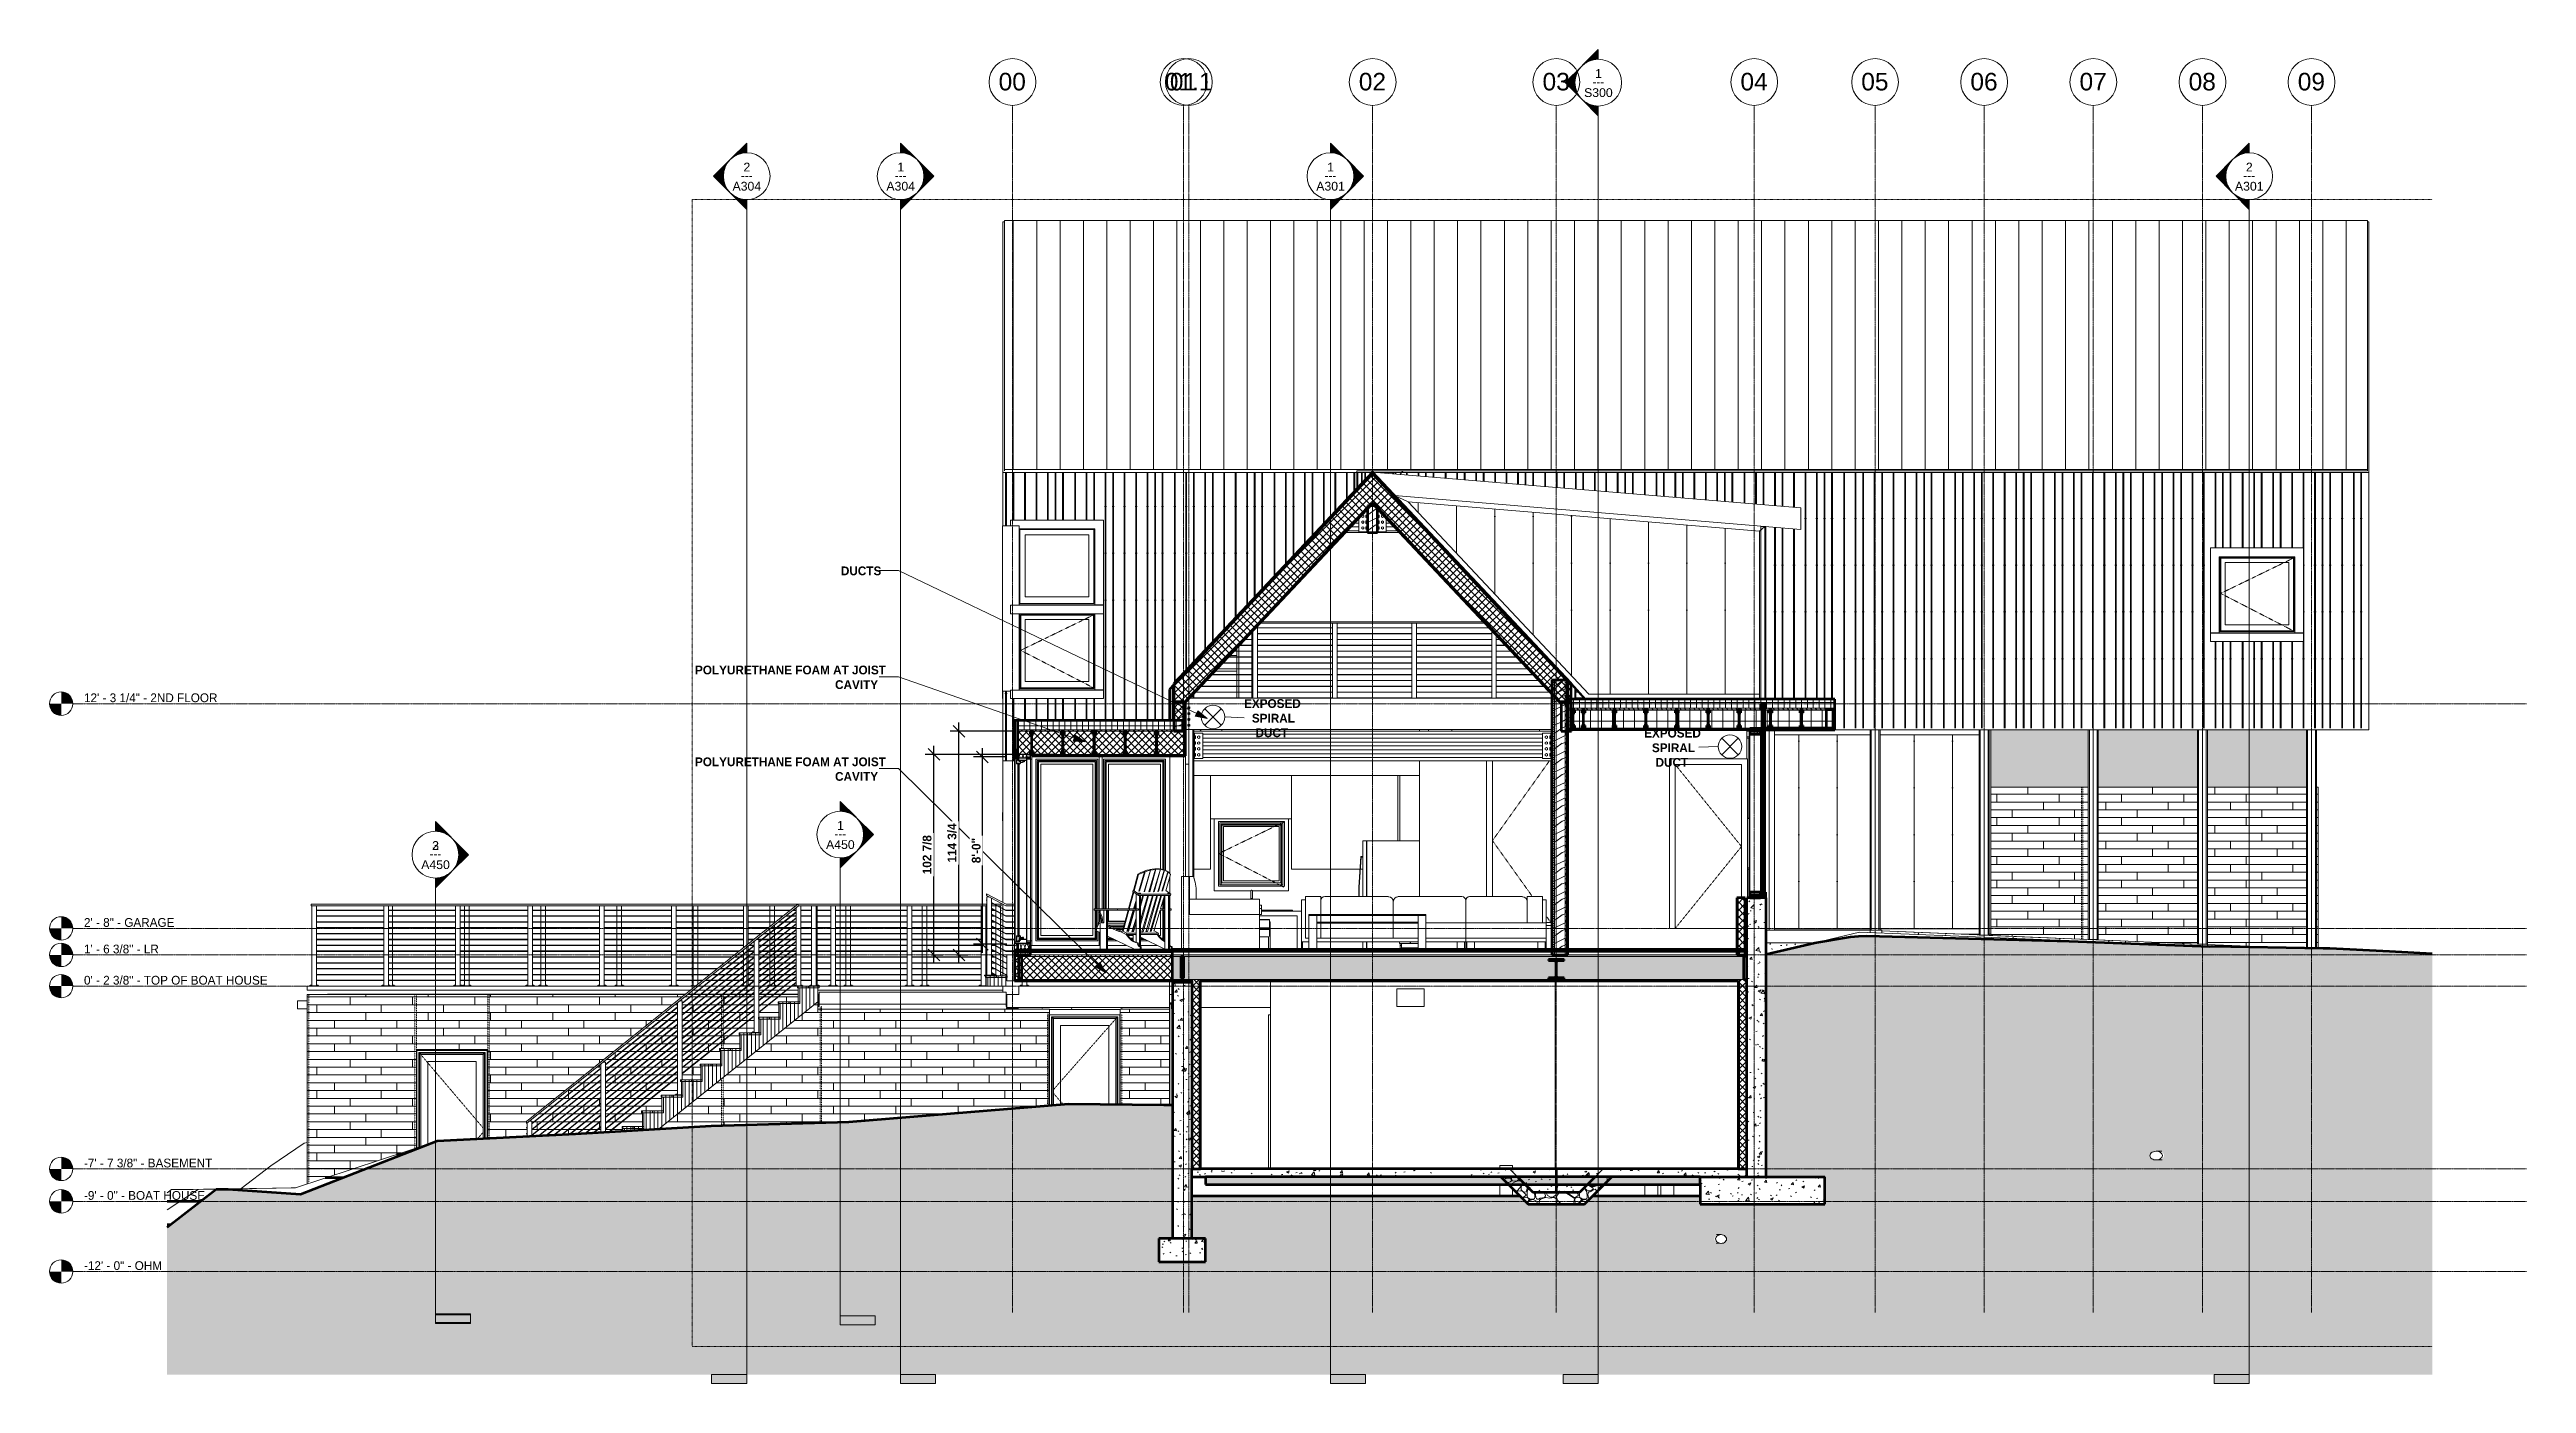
# Model space of a CAD drawing. Header units: inches. Extents: x -3207 to -1935, y -201 to 483.
import ezdxf

# ---------------------------------------------------------------- set-up
doc = ezdxf.new("R2010")
doc.units = ezdxf.units.IN
doc.header["$MEASUREMENT"] = 0
for name, pattern in [('Aligning Line 1_8_', [0.25, 0.125, -0.125]), ('Dash 1_16_', [0.125, 0.0625, -0.0625]), ('Grid Line 1_2_', [0.875, 0.5, -0.125, 0.125, -0.125])]:
    doc.linetypes.add(name, pattern=pattern)
for name, color, linetype, lineweight in [('A-ANNO-DIMS-1', 211, 'Continuous', 30), ('A-CLNG', 13, 'Continuous', 18), ('A-CLNG-1', 13, 'Continuous', 60), ('A-CLNG-PATT-1', 13, 'Continuous', 9), ('A-DETL-1', 90, 'Dash 1_16_', 9), ('A-DOOR', 31, 'Continuous', 18), ('A-DOOR-1', 31, 'Dash 1_16_', 9), ('A-DOOR-2', 31, 'Continuous', 9), ('A-DOOR-FRAM', 31, 'Continuous', 9), ('A-FLOR', 192, 'Continuous', 18), ('A-FLOR-1', 192, 'Continuous', 60), ('A-FLOR-HRAL', 11, 'Continuous', 9), ('A-FLOR-LEVL', 51, 'Continuous', 9), ('A-FLOR-LEVL-1', 51, 'Grid Line 1_2_', 9), ('A-FLOR-MCUT', 51, 'Continuous', 18), ('A-FLOR-MCUT-1', 51, 'Continuous', 60), ('A-FLOR-PATT-1', 8, 'Continuous', 9), ('A-GLAZ', 151, 'Continuous', 18), ('A-GLAZ-1', 151, 'Dash 1_16_', 9), ('A-GLAZ-2', 151, 'Continuous', 9), ('A-GLAZ-3', 151, 'Continuous', 30), ('A-GLAZ-CWMG', 51, 'Continuous', 9), ('A-GLAZ-CWMG-1', 51, 'Continuous', 60), ('A-ROOF', 132, 'Continuous', 18), ('A-ROOF-1', 132, 'Continuous', 60), ('A-ROOF-PATT-1', 132, 'Continuous', 9), ('A-WALL', 113, 'Continuous', 18), ('A-WALL-1', 113, 'Continuous', 60), ('A-WALL-PATT-1', 111, 'Continuous', 9), ('C-TOPO', 7, 'Continuous', 9), ('C-TOPO-1', 7, 'Continuous', 60), ('C-TOPO-MAJR', 7, 'Continuous', 80), ('G-ANNO-SYMB', 111, 'Aligning Line 1_8_', 9), ('G-ANNO-SYMB-1', 111, 'Continuous', 9), ('G-ANNO-TEXT', 231, 'Continuous', 9), ('I-FURN', 30, 'Continuous', 9), ('I-WALL', 2, 'Continuous', 18), ('I-WALL-1', 2, 'Continuous', 60), ('M-HVAC-DUCT', 70, 'Continuous', 9), ('M-HVAC-DUCT-ANNO', 70, 'Continuous', 9), ('M-HVAC-DUCT-IDEN', 70, 'Continuous', 9), ('P-PIPE', 3, 'Continuous', 9), ('P-SANR-FIXT', 6, 'Continuous', 9), ('Q-CASE', 31, 'Continuous', 9), ('Q-SPCQ', 91, 'Continuous', 9), ('S-BEAM', 12, 'Continuous', 9), ('S-BEAM-1', 12, 'Continuous', 60), ('S-COLS', 52, 'Continuous', 9), ('S-FNDN', 32, 'Continuous', 18), ('S-FNDN-1', 32, 'Continuous', 60), ('S-FNDN-2', 32, 'Continuous', 9), ('S-FSTN', 2, 'Continuous', 9), ('S-GRID-1', 1, 'Grid Line 1_2_', 9), ('S-GRID-IDEN', 1, 'Continuous', 9), ('S-STRS', 31, 'Continuous', 9)]:
    doc.layers.add(name, color=color, linetype=linetype, lineweight=lineweight)
doc.styles.add('Arial', font='arial.ttf', dxfattribs={"height": 9})
doc.styles.add('Arial_1', font='arial.ttf', dxfattribs={"height": 4.5})
doc.styles.add('Century Gothic', font='ufonts.com_century-gothic.ttf', dxfattribs={"height": 4.5})
doc.styles.add('Century Gothic_B', font='GOTHICB.TTF', dxfattribs={"height": 4.5})
doc.dimstyles.new('OD__1_16__Tol__', dxfattribs={"dimscale": 12, "dimtxt": 4.698757, "dimasz": 0.5, "dimexe": 0.375, "dimexo": 0.25, "dimgap": 0.0625, "dimtad": 1, "dimdec": 4, "dimrnd": 0.0625, "dimzin": 3, "dimdsep": 46, "dimlunit": 4, "dimtxsty": 'Century Gothic_B', "dimblk1": 'OBLIQUE', "dimblk2": 'OBLIQUE', "dimsah": 1, "dimcen": 0.09, "dimdle": 0.375, "dimazin": 0, "dimtfac": 1, "dimtdec": 4, "dimtix": 1, "dimtmove": 0, "dimatfit": 3, "dimfxl": 1, "dimtvp": 1, "dimtfill": 1, "dimfrac": 2, "dimtolj": 1, "dimtzin": 0, "dimlwd": 30, "dimlwe": 30, "dimarcsym": 2})
doc.dimstyles.new('OD__inches_', dxfattribs={"dimscale": 12, "dimtxt": 4.698757, "dimasz": 0.5, "dimexe": 0.375, "dimexo": 0.25, "dimgap": 0.0625, "dimtad": 1, "dimdec": 3, "dimrnd": 0.125, "dimzin": 0, "dimdsep": 46, "dimlunit": 5, "dimtxsty": 'Century Gothic_B', "dimblk1": 'OBLIQUE', "dimblk2": 'OBLIQUE', "dimsah": 1, "dimcen": 0.09, "dimdle": 0.375, "dimazin": 0, "dimtfac": 1, "dimtdec": 4, "dimtix": 1, "dimtmove": 0, "dimatfit": 3, "dimfxl": 1, "dimtvp": 1, "dimtfill": 1, "dimfrac": 2, "dimtolj": 1, "dimtzin": 0, "dimlwd": 30, "dimlwe": 30, "dimarcsym": 2})
pattern_1 = [(0, (-2625.466, 126.9), (15.36, 3.84), [0.634, -10.886, 0.634, -10.886, -61.44]), (0, (-2625.466, 126.9), (15.36, 3.84), [-23.04, 0.634, -22.406, 0.634, -10.886, -26.88]), (0, (-2625.466, 126.9), (15.36, 3.84), [-57.6, 0.634, -7.046, 0.634, -18.566]), (120, (-2619.706, 128.82), (-11.005538, 11.38215), [0.634, -10.886, 0.634, -10.886, -61.44]), (120, (-2619.706, 128.82), (-11.005538, 11.38215), [-23.04, 0.634, -22.406, 0.634, -10.886, -26.88]), (120, (-2619.706, 128.82), (-11.005538, 11.38215), [-57.6, 0.634, -7.046, 0.634, -18.566]), (240, (-2617.786, 136.5), (-4.354462, -15.22215), [0.634, -10.886, 0.634, -10.886, -61.44]), (240, (-2617.786, 136.5), (-4.354462, -15.22215), [-23.04, 0.634, -22.406, 0.634, -10.886, -26.88]), (240, (-2617.786, 136.5), (-4.354462, -15.22215), [-57.6, 0.634, -7.046, 0.634, -18.566])]
pattern_2 = [(50, (-2625.466, 126.9), (13.77135, -1.20496), [1.44, -15.84]), (355, (-2625.466, 126.9), (-2.6644, 14.4422), [1.152, -12.672]), (100.451, (-2624.319, 126.799), (11.10708, 13.23737), [1.224, -13.462]), (46.184, (-2625.466, 130.74), (20.4913, -3.17785), [2.16, -23.76]), (96.636, (-2623.759, 130.475), (17.9459, 18.70315), [1.836, -20.193]), (351.184, (-2625.466, 130.74), (17.9454, 18.7026), [1.728, -19.008]), (21, (-2623.546, 129.78), (11.46052, -7.73037), [1.44, -15.84]), (326, (-2623.546, 129.78), (4.67135, 13.92315), [1.152, -12.672]), (71.451, (-2622.591, 129.136), (16.13207, 6.19284), [1.224, -13.462]), (37.5, (-2625.466, 126.9), (0.233123, 6.39175), [0.634, -11.885, 0.634, -12.23, -12.72]), (37.5, (-2625.466, 126.9), (0.233123, 6.39175), [-25.382, 0.634, -12.086]), (7.5, (-2625.466, 126.9), (5.05073, 7.57304), [0.634, -6.701, 0.634, -11.597, -4.848]), (7.5, (-2625.466, 126.9), (5.05073, 7.57304), [-19.565, 0.634, -4.214]), (327.5, (-2629.748, 126.9), (10.24958, -0.43289), [0.634, -4.166, 0.634, -14.342, -19.872]), (327.5, (-2629.748, 126.9), (10.24958, -0.43289), [-19.776, 0.634, -19.238]), (317.5, (-2631.668, 126.9), (11.19739, 1.92214), [0.634, -5.606, 0.634, -9.312, -14.112]), (317.5, (-2631.668, 126.9), (11.19739, 1.92214), [-16.186, 0.634, -13.478])]
pattern_3 = [(0, (-2625.466, 126.9), (0, 2.399), []), (315, (-2625.466, 126.9), (2.398506, 0), [3.393, -3.393]), (45, (-2625.466, 126.9), (2.398506, 0), [3.393, -3.393])]
pattern_4 = [(161.57, (-2625.226, 127.14), (-1.9204512, 0.0001504), [0, -13.661, 1.517, 0]), (18.43, (-2625.706, 127.14), (-1.9204512, -0.0001504), [0, -13.661, 1.517, 0]), (108.43, (-2625.226, 127.14), (0.9599691, -4.8007366), [4.553, -10.625]), (71.57, (-2625.706, 127.14), (0.9599691, 4.8007366), [4.553, -10.625])]
pattern_5 = [(90, (-2962.337, -117.625), (-2, 1e-16), [])]
pattern_6 = [(45, (-2625.466, 126.9), (-1.856155, 1.856155), []), (135, (-2625.466, 126.9), (-1.856155, -1.856155), [])]
pattern_7 = [(216.87, (-2622.268, 134.897), (23.9897714, 15.993643), [3.998, -35.986]), (206.565, (-2617.47, 132.498), (-7.99708, -7.99662), [8.941, -8.941]), (198.435, (-2617.47, 128.499), (-15.993845, -7.997098), [5.058, -20.23])]
pattern_8 = [(355.236, (-2625.466, 130.98), (-263.999686, 24.001546), [2.89, -286.108]), (11.31, (-2622.586, 130.74), (96.00039, 24.000414), [3.671, -118.705]), (45, (-2618.986, 131.46), (0, 24.0006), [2.715, -31.226]), (46.848, (-2617.066, 133.38), (335.998039, 360.002359), [5.264, -521.098]), (12.995, (-2613.466, 137.22), (-215.999946, -48.001379), [3.202, -316.998]), (0, (-2610.346, 137.94), (24, 24), [6, -18]), (350.538, (-2604.346, 137.94), (-120.000217, 23.99977), [2.92, -143.067]), (354.289, (-2625.466, 137.46), (-215.999717, 24.001433), [2.412, -238.785]), (0, (-2623.066, 137.22), (24, 24), [3.6, -20.4]), (28.301, (-2619.466, 137.22), (263.999841, 144.000819), [3.544, -350.812]), (52.125, (-2616.346, 138.9), (-96.000349, -120.000279), [5.473, -268.169]), (39.289, (-2612.986, 143.22), (144.000322, 119.999016), [3.411, -337.693]), (6.34, (-2610.346, 145.38), (192.000086, 23.999), [4.347, -212.983]), (348.111, (-2606.026, 145.86), (-335.999111, 72.0018444), [4.66, -461.336]), (353.29, (-2625.466, 144.9), (216.000198, -24.000742), [4.108, -406.706]), (3.367, (-2621.386, 144.42), (384.000105, 24.003305), [4.087, -404.618]), (33.69, (-2617.306, 144.66), (-47.99962, -24.00016), [4.327, -82.207]), (47.49, (-2613.706, 147.06), (239.998435, 264.0019564), [3.907, -386.785]), (14.931, (-2611.066, 149.94), (264.000774, 71.998169), [3.726, -368.854]), (0, (-2607.466, 150.9), (24, 24), [2.88, -21.12]), (347.005, (-2604.586, 150.9), (215.999946, -48.001379), [3.202, -316.998]), (0, (-2618.026, 126.9), (24, 24), [0.063, -23.937]), (223.152, (-2614.666, 130.5), (360.002359, 335.998039), [5.264, -521.098]), (206.565, (-2618.506, 150.9), (-23.99974, -23.9997), [2.147, -51.519]), (188.13, (-2620.426, 149.94), (-144.000218, -23.999654), [3.394, -166.312]), (156.801, (-2623.786, 149.46), (-119.99995, 48.00137), [1.828, -180.951]), (26.565, (-2614.666, 130.5), (23.99974, 23.9997), [2.683, -50.982]), (6.71, (-2612.266, 131.7), (-216.000198, -24.000742), [4.108, -406.706]), (349.875, (-2608.186, 132.18), (407.9992525, -72.0020701), [6.826, -675.804]), (349.695, (-2625.466, 128.34), (144.000477, -24.000103), [2.683, -265.645]), (15.524, (-2622.826, 127.86), (-264.000139, -71.9991673), [4.484, -443.873]), (42.879, (-2618.506, 129.06), (-311.9990114, -288.0003535), [4.585, -453.934]), (34.695, (-2615.146, 132.18), (240.0000585, 167.9992156), [3.795, -375.679]), (9.462, (-2612.026, 134.34), (120.000217, 23.99977), [4.38, -141.607]), (353.418, (-2607.706, 135.06), (-408.0001485, 48.0004238), [6.281, -621.859]), (351.87, (-2625.466, 134.34), (-144.000218, 23.999654), [3.394, -166.312]), (11.31, (-2622.106, 133.86), (96.00039, 24.000414), [3.671, -118.705]), (42.51, (-2618.506, 134.58), (-264.0019564, -239.998435), [3.907, -386.785]), (45, (-2615.626, 137.22), (0, 24.0006), [4.412, -29.529]), (17.354, (-2612.506, 140.34), (-311.999979, -95.999553), [4.023, -398.29]), (356.633, (-2608.666, 141.54), (-384.000105, 24.003305), [4.087, -404.618]), (342.897, (-2604.586, 141.3), (239.999665, -72.00063), [3.264, -323.171]), (351.254, (-2625.466, 140.34), (168.000296, -23.999242), [3.157, -312.514]), (14.931, (-2622.346, 139.86), (264.000774, 71.998169), [3.726, -368.854]), (32.005, (-2618.746, 140.82), (-120.000722, -71.999341), [4.528, -221.887]), (49.899, (-2614.906, 143.22), (-264.0002635, -311.9996052), [5.961, -590.186]), (15.945, (-2611.066, 147.78), (-96.00064, -23.999112), [3.494, -171.228]), (353.991, (-2607.706, 148.74), (240.000235, -24.000218), [4.585, -453.934]), (336.801, (-2603.146, 148.26), (119.99995, -48.00137), [1.828, -180.951]), (350.538, (-2625.466, 147.54), (-120.000217, 23.99977), [2.92, -143.067]), (10.008, (-2622.586, 147.06), (264.00047, 47.999892), [4.143, -410.161]), (37.405, (-2618.506, 147.78), (312.0020274, 239.997904), [5.136, -508.486]), (29.055, (-2614.426, 126.9), (167.999253, 96.001016), [2.471, -244.624]), (10.784, (-2612.266, 128.1), (-384.0003557, -71.997667), [5.131, -507.931]), (352.875, (-2607.226, 129.06), (-168.000466, 24.000177), [5.805, -187.689])]
pattern_9 = [(212.005, (-2627.079, 130.931), (-80.619876, -53.746335), [2.535, -250.987]), (213.69, (-2625.466, 132.006), (-26.87387, -26.87325), [1.938, -94.955]), (198.435, (-2624.66, 132.274), (-53.747, -26.8734), [0.85, -84.131]), (180, (-2623.585, 132.274), (-3e-15, -26.873), [1.075, -25.798]), (161.565, (-2622.779, 132.006), (-26.87304, 2e-05), [0.85, -84.131]), (333.435, (-2622.51, 151.354), (26.87306, 2e-05), [1.202, -58.889]), (296.565, (-2622.779, 151.892), (26.87304, -26.8731), [0.601, -59.49]), (270, (-2622.78, 153.236), (26.873, 2e-15), [1.344, -25.53]), (186.34, (-2622.51, 135.768), (-214.986308, -26.872903), [2.433, -240.914]), (296.565, (-2616.598, 152.429), (26.87304, -26.8731), [0.601, -59.49]), (303.69, (-2617.136, 153.236), (26.87325, -26.87387), [0.969, -95.924]), (229.399, (-2612.836, 141.411), (-134.365571, -161.240653), [2.478, -245.282]), (243.435, (-2612.03, 143.024), (2e-05, -26.87306), [1.803, -58.288]), (213.69, (-2602.624, 140.068), (-26.87387, -26.87325), [0.969, -95.924]), (33.69, (-2610.686, 132.543), (26.87387, 26.87325), [0.969, -95.924]), (0, (-2611.223, 132.543), (0, 26.873), [0.537, -26.336]), (333.435, (-2611.761, 132.812), (26.87306, 2e-05), [0.601, -59.49]), (284.036, (-2612.03, 133.887), (26.87309, -80.61944), [1.108, -109.693]), (270, (-2612.03, 134.424), (26.873, 2e-15), [0.537, -26.336]), (243.435, (-2612.03, 134.962), (2e-05, -26.87306), [0.601, -59.49]), (135, (-2612.03, 135.23), (-26.8729, 2e-15), [0.38, -37.625]), (90, (-2612.03, 134.962), (-26.873, 2e-15), [0.269, -26.605]), (18.435, (-2602.355, 147.323), (53.747, 26.8734), [1.7, -83.281]), (6.34, (-2600.743, 147.861), (214.986308, 26.872903), [2.433, -240.914]), (180, (-2601.818, 141.41), (-3e-15, -26.873), [1.612, -25.261]), (197.354, (-2597.518, 142.755), (-80.6202226, -26.87323), [4.505, -445.973]), (198.435, (-2596.712, 143.024), (-53.747, -26.8734), [0.85, -84.131]), (213.69, (-2595.906, 143.561), (-26.87387, -26.87325), [0.969, -95.924]), (251.565, (-2595.637, 144.367), (-2e-05, -26.87304), [0.85, -84.131]), (243.435, (-2595.368, 144.905), (2e-05, -26.87306), [0.601, -59.49]), (270, (-2595.368, 145.442), (26.873, 2e-15), [0.537, -26.336]), (293.199, (-2596.174, 147.323), (26.874084, -53.74642), [2.047, -202.614]), (315, (-2596.981, 148.13), (26.8729, 0), [1.14, -36.864]), (0, (-2598.324, 148.13), (0, 26.873), [1.344, -25.53]), (341.565, (-2604.236, 141.68), (26.87304, -2e-05), [0.85, -84.131]), (303.69, (-2604.774, 142.486), (26.87325, -26.87387), [0.969, -95.924]), (279.462, (-2605.043, 144.099), (26.87256, -134.366403), [1.635, -161.829]), (270, (-2605.043, 145.71), (26.873, 2e-15), [1.612, -25.261]), (239.036, (-2604.236, 147.055), (-26.873028, -53.74617), [1.567, -155.13]), (188.13, (-2602.355, 147.323), (-161.240193, -26.872598), [1.9, -188.123]), (116.565, (-2622.242, 146.517), (-26.87304, 26.8731), [0.601, -59.49]), (135, (-2621.704, 145.98), (-26.8729, 2e-15), [0.76, -37.244]), (168.69, (-2620.36, 145.711), (-26.872813, 0.00023), [1.37, -135.657]), (191.31, (-2619.017, 145.98), (-107.493183, -26.873136), [1.37, -135.657]), (194.036, (-2617.942, 146.249), (-80.61944, -26.87309), [1.108, -109.693]), (236.31, (-2617.404, 147.055), (-26.87322, -53.74604), [0.969, -95.924]), (236.31, (-2616.867, 147.861), (-26.87322, -53.74604), [0.969, -95.924]), (270, (-2616.867, 148.667), (26.873, 2e-15), [0.806, -26.067]), (291.801, (-2617.404, 150.011), (26.872702, -53.746922), [1.447, -143.27]), (116.565, (-2617.136, 144.367), (-26.87304, 26.8731), [1.202, -58.889]), (168.69, (-2615.792, 144.099), (-26.872813, 0.00023), [1.37, -135.657]), (194.036, (-2614.717, 144.367), (-80.61944, -26.87309), [1.108, -109.693]), (225, (-2613.911, 145.174), (2e-15, -26.8729), [1.14, -36.864]), (251.565, (-2613.642, 145.98), (-2e-05, -26.87304), [0.85, -84.131]), (296.565, (-2614.18, 147.055), (26.87304, -26.8731), [1.202, -58.889]), (315, (-2614.717, 147.592), (26.8729, 0), [0.76, -37.244]), (326.31, (-2615.523, 148.13), (53.74604, -26.87322), [0.969, -95.924]), (0, (-2616.06, 148.13), (0, 26.873), [0.537, -26.336]), (33.69, (-2616.867, 147.592), (26.87387, 26.87325), [0.969, -95.924]), (71.565, (-2617.136, 146.786), (2e-05, 26.87304), [0.85, -84.131]), (63.435, (-2617.404, 146.249), (-2e-05, 26.87306), [0.601, -59.49]), (71.565, (-2617.673, 145.442), (2e-05, 26.87304), [0.85, -84.131]), (104.036, (-2617.673, 144.367), (-26.87309, 80.61944), [1.108, -109.693]), (45, (-2618.211, 143.83), (0, 26.8729), [0.76, -37.244]), (18.435, (-2619.017, 143.561), (53.747, 26.8734), [0.85, -84.131]), (0, (-2620.36, 143.56), (0, 26.873), [1.344, -25.53]), (14.036, (-2621.435, 143.292), (80.61944, 26.87309), [1.108, -109.693]), (341.565, (-2622.242, 143.561), (26.87304, -2e-05), [0.85, -84.131]), (270, (-2622.242, 144.367), (26.873, 2e-15), [0.806, -26.067]), (225, (-2621.435, 145.174), (2e-15, -26.8729), [1.14, -36.864]), (198.435, (-2619.823, 145.711), (-53.747, -26.8734), [1.7, -83.281]), (180, (-2618.48, 145.71), (-3e-15, -26.873), [1.344, -25.53]), (153.435, (-2617.942, 145.442), (-26.87306, -2e-05), [0.601, -59.49]), (206.565, (-2607.73, 141.143), (-26.8731, -26.87304), [0.601, -59.49]), (146.31, (-2606.924, 140.605), (-53.74604, 26.87322), [0.969, -95.924]), (119.745, (-2605.849, 138.724), (-80.619755, 134.36604), [2.167, -214.493]), (95.711, (-2605.58, 136.037), (-26.874985, 241.859121), [2.701, -267.372]), (90, (-2605.58, 135.768), (-26.873, 2e-15), [0.269, -26.605]), (63.435, (-2605.849, 135.23), (-2e-05, 26.87306), [0.601, -59.49]), (26.565, (-2606.386, 134.962), (26.8731, 26.87304), [0.601, -59.49]), (0, (-2607.192, 134.962), (0, 26.873), [0.806, -26.067]), (0, (-2607.46, 134.962), (0, 26.873), [0.269, -26.605]), (0, (-2608, 134.962), (0, 26.873), [0.537, -26.336]), (326.31, (-2608.805, 135.499), (53.74604, -26.87322), [0.969, -95.924]), (333.435, (-2609.342, 135.768), (26.87306, 2e-05), [0.601, -59.49]), (284.036, (-2609.611, 136.843), (26.87309, -80.61944), [1.108, -109.693]), (270, (-2609.61, 137.38), (26.873, 2e-15), [0.537, -26.336]), (270, (-2609.61, 138.187), (26.873, 2e-15), [0.806, -26.067]), (258.69, (-2609.342, 139.53), (-0.00023, -26.872813), [1.37, -135.657]), (231.34, (-2608.267, 140.874), (-80.620223, -107.493037), [1.721, -170.352]), (270, (-2602.624, 140.336), (26.873, 2e-15), [0.269, -26.605]), (270, (-2602.624, 140.605), (26.873, 2e-15), [0.269, -26.605]), (326.31, (-2603.43, 141.143), (53.74604, -26.87322), [0.969, -95.924]), (333.435, (-2605.043, 141.949), (26.87306, 2e-05), [1.803, -58.288]), (0, (-2606.386, 141.95), (0, 26.873), [1.344, -25.53]), (63.435, (-2606.655, 141.411), (-2e-05, 26.87306), [0.601, -59.49]), (90, (-2606.655, 140.336), (-26.873, 2e-15), [1.075, -25.798]), (135, (-2605.849, 139.53), (-26.8729, 2e-15), [1.14, -36.864]), (161.565, (-2605.043, 139.261), (-26.87304, 2e-05), [0.85, -84.131]), (180, (-2604.236, 139.26), (-3e-15, -26.873), [0.806, -26.067]), (198.435, (-2603.43, 139.53), (-53.747, -26.8734), [0.85, -84.131]), (351.87, (-2613.911, 154.042), (26.873028, -0.000376), [3.8, -186.222]), (14.036, (-2614.986, 153.773), (80.61944, 26.87309), [1.108, -109.693]), (53.13, (-2615.792, 152.698), (53.746544, 80.620104), [1.344, -133.023]), (95.194, (-2615.523, 149.742), (-26.871261, 268.732839), [2.968, -293.857]), (101.31, (-2615.254, 148.398), (-26.873136, 107.493183), [1.37, -135.657]), (143.13, (-2614.18, 147.592), (-80.620104, 53.746544), [1.344, -133.023]), (161.565, (-2613.373, 147.323), (-26.87304, 2e-05), [0.85, -84.131]), (198.435, (-2612.567, 147.592), (-53.747, -26.8734), [0.85, -84.131]), (225, (-2611.223, 148.936), (2e-15, -26.8729), [1.9, -36.104]), (228.814, (-2609.342, 151.086), (-161.239614, -188.112355), [2.857, -282.81]), (251.565, (-2609.074, 151.892), (-2e-05, -26.87304), [0.85, -84.131]), (270, (-2609.074, 152.16), (26.873, 2e-15), [0.269, -26.605]), (288.435, (-2609.342, 152.967), (26.8734, -53.747), [0.85, -84.131]), (326.31, (-2610.149, 153.504), (53.74604, -26.87322), [0.969, -95.924]), (90, (-2622.51, 147.055), (-26.873, 2e-15), [1.881, -24.992]), (338.199, (-2618.748, 150.548), (80.619823, -26.87288), [1.447, -143.27]), (0, (-2620.36, 150.548), (0, 26.873), [1.612, -25.261]), (30.964, (-2621.704, 149.742), (80.6192, 53.74697), [1.567, -155.13]), (45, (-2622.51, 148.936), (0, 26.8729), [1.14, -36.864]), (90, (-2626.81, 138.455), (-26.873, 2e-15), [1.881, -24.992]), (116.565, (-2626.004, 136.843), (-26.87304, 26.8731), [1.803, -58.288]), (153.435, (-2624.391, 136.037), (-26.87306, -2e-05), [1.803, -58.288]), (180, (-2623.048, 136.037), (-3e-15, -26.873), [1.344, -25.53]), (218.66, (-2621.704, 137.112), (-26.873042, -26.873378), [1.721, -170.352]), (231.34, (-2620.629, 138.455), (-80.620223, -107.493037), [1.721, -170.352]), (213.69, (-2619.017, 139.53), (-26.87387, -26.87325), [1.938, -94.955]), (239.036, (-2618.211, 140.874), (-26.873028, -53.74617), [1.567, -155.13]), (270, (-2618.21, 141.41), (26.873, 2e-15), [0.537, -26.336]), (270, (-2618.21, 142.218), (26.873, 2e-15), [0.806, -26.067]), (315, (-2619.017, 143.024), (26.8729, 0), [1.14, -36.864]), (350.538, (-2620.629, 143.292), (26.873645, 0.00015), [1.635, -161.829]), (14.036, (-2622.779, 142.755), (80.61944, 26.87309), [2.216, -108.585]), (18.435, (-2625.198, 141.949), (53.747, 26.8734), [2.549, -82.431]), (45, (-2626.004, 141.143), (0, 26.8729), [1.14, -36.864]), (45, (-2626.81, 140.336), (0, 26.8729), [1.14, -36.864]), (108.435, (-2620.898, 134.424), (-26.8734, 53.747), [1.7, -83.281]), (126.87, (-2620.092, 133.349), (-26.87385, 26.87335), [1.344, -133.023]), (146.31, (-2619.285, 132.812), (-53.74604, 26.87322), [0.969, -95.924]), (161.565, (-2618.479, 132.543), (-26.87304, 2e-05), [0.85, -84.131]), (135, (-2617.673, 131.737), (-26.8729, 2e-15), [1.14, -36.864]), (161.565, (-2616.867, 131.468), (-26.87304, 2e-05), [0.85, -84.131]), (180, (-2616.06, 131.468), (-3e-15, -26.873), [0.806, -26.067]), (206.565, (-2615.523, 131.737), (-26.8731, -26.87304), [0.601, -59.49]), (206.565, (-2614.448, 132.274), (-26.8731, -26.87304), [1.202, -58.889]), (189.462, (-2612.836, 132.543), (-134.366403, -26.87256), [1.635, -161.829]), (243.435, (-2612.298, 133.618), (2e-05, -26.87306), [1.202, -58.889]), (270, (-2612.298, 133.887), (26.873, 2e-15), [0.269, -26.605]), (270, (-2612.298, 134.424), (26.873, 2e-15), [0.537, -26.336]), (326.31, (-2613.105, 136.037), (53.74604, -26.87322), [0.969, -95.924]), (327.995, (-2615.254, 137.38), (134.367248, -80.618618), [2.535, -250.987]), (329.036, (-2616.598, 138.187), (53.74617, -26.873028), [1.567, -155.13]), (341.565, (-2618.211, 138.724), (26.87304, -2e-05), [1.7, -83.281]), (0, (-2619.285, 138.724), (0, 26.873), [1.075, -25.798]), (33.69, (-2620.092, 138.187), (26.87387, 26.87325), [0.969, -95.924]), (53.13, (-2620.898, 137.112), (53.746544, 80.620104), [1.344, -133.023]), (63.435, (-2621.435, 136.037), (-2e-05, 26.87306), [1.202, -58.889]), (225, (-2609.074, 133.887), (2e-15, -26.8729), [1.14, -36.864]), (236.31, (-2608.536, 134.693), (-26.87322, -53.74604), [0.969, -95.924]), (270, (-2608.536, 134.962), (26.873, 2e-15), [0.269, -26.605]), (315, (-2609.074, 135.499), (26.8729, 0), [0.76, -37.244]), (333.435, (-2610.149, 136.037), (26.87306, 2e-05), [1.202, -58.889]), (18.435, (-2611.761, 135.499), (53.747, 26.8734), [1.7, -83.281]), (75.964, (-2612.03, 134.424), (-0.00036, 26.87343), [1.108, -109.693]), (71.565, (-2624.123, 129.318), (2e-05, 26.87304), [0.85, -84.131]), (135, (-2623.585, 128.781), (-26.8729, 2e-15), [0.76, -37.244]), (146.31, (-2622.779, 128.243), (-53.74604, 26.87322), [0.969, -95.924]), (153.435, (-2621.704, 127.706), (-26.87306, -2e-05), [1.202, -58.889]), (180, (-2621.435, 127.706), (-3e-15, -26.873), [0.269, -26.605]), (161.565, (-2620.629, 127.437), (-26.87304, 2e-05), [0.85, -84.131]), (180, (-2619.554, 127.437), (-3e-15, -26.873), [1.075, -25.798]), (198.435, (-2618.748, 127.706), (-53.747, -26.8734), [0.85, -84.131]), (210.964, (-2617.404, 128.512), (-80.6192, -53.74697), [1.567, -155.13]), (206.565, (-2616.867, 128.781), (-26.8731, -26.87304), [0.601, -59.49]), (251.565, (-2616.598, 129.587), (-2e-05, -26.87304), [0.85, -84.131]), (303.69, (-2617.136, 130.393), (26.87325, -26.87387), [0.969, -95.924]), (306.87, (-2617.942, 131.468), (26.87385, -26.87335), [1.344, -133.023]), (323.13, (-2619.017, 132.274), (80.620104, -53.746544), [1.344, -133.023]), (345.964, (-2620.092, 132.543), (26.87343, 0.00036), [1.108, -109.693]), (18.435, (-2620.898, 132.274), (53.747, 26.8734), [0.85, -84.131]), (30.964, (-2622.242, 131.468), (80.6192, 53.74697), [1.567, -155.13]), (39.806, (-2623.854, 130.125), (26.872563, 26.87335), [2.099, -207.788]), (135, (-2615.792, 127.706), (-26.8729, 2e-15), [0.38, -37.625]), (153.435, (-2615.254, 127.437), (-26.87306, -2e-05), [0.601, -59.49]), (191.31, (-2613.911, 127.706), (-107.493183, -26.873136), [1.37, -135.657]), (165.964, (-2612.836, 127.437), (-26.87343, -0.00036), [1.108, -109.693]), (175.236, (-2609.611, 127.169), (-26.872853, -0.000164), [3.236, -320.361]), (206.565, (-2609.074, 127.437), (-26.8731, -26.87304), [0.601, -59.49]), (225, (-2608.536, 127.975), (2e-15, -26.8729), [0.76, -37.244]), (270, (-2608.536, 129.318), (26.873, 2e-15), [1.344, -25.53]), (270, (-2608.536, 130.125), (26.873, 2e-15), [0.806, -26.067]), (308.66, (-2609.611, 131.468), (26.873378, -26.873042), [1.721, -170.352]), (338.199, (-2610.955, 132.006), (80.619823, -26.87288), [1.447, -143.27]), (348.69, (-2612.298, 132.274), (26.872813, -0.00023), [1.37, -135.657]), (18.435, (-2614.717, 131.468), (53.747, 26.8734), [2.549, -82.431]), (36.87, (-2615.792, 130.662), (26.87335, 26.87385), [1.344, -133.023]), (68.199, (-2616.329, 129.318), (26.87288, 80.619823), [1.447, -143.27]), (101.31, (-2616.061, 127.975), (-26.873136, 107.493183), [1.37, -135.657]), (348.69, (-2618.479, 153.504), (26.872813, -0.000228), [1.37, -135.657]), (354.806, (-2621.435, 153.773), (26.873363, 0.000201), [2.968, -293.857]), (0, (-2622.242, 153.773), (0, 26.873), [0.806, -26.067]), (45, (-2622.779, 153.236), (0, 26.8729), [0.76, -37.244]), (180, (-2620.63, 150.817), (-3e-15, -26.873), [0.806, -26.067]), (188.13, (-2618.748, 151.086), (-161.240193, -26.872598), [1.9, -188.123]), (172.875, (-2616.598, 150.817), (-26.87349, 0.00024), [2.167, -214.493]), (225, (-2616.329, 151.086), (2e-15, -26.8729), [0.38, -37.625]), (270, (-2616.33, 151.892), (26.873, 2e-15), [0.806, -26.067]), (161.565, (-2607.73, 152.698), (-26.87304, 2e-05), [0.85, -84.131]), (180, (-2606.655, 152.698), (-3e-15, -26.873), [1.075, -25.798]), (198.435, (-2605.849, 152.967), (-53.747, -26.8734), [0.85, -84.131]), (170.538, (-2604.236, 152.698), (-26.873645, -0.00015), [1.635, -161.829]), (213.69, (-2603.43, 153.236), (-26.87387, -26.87325), [0.969, -95.924]), (270, (-2603.43, 153.504), (26.873, 2e-15), [0.269, -26.605]), (296.565, (-2603.699, 154.042), (26.87304, -26.8731), [0.601, -59.49]), (341.565, (-2605.311, 154.579), (26.87304, -2e-05), [1.7, -83.281]), (341.565, (-2606.924, 155.117), (26.87304, -2e-05), [1.7, -83.281]), (14.036, (-2607.999, 154.848), (80.61944, 26.87309), [1.108, -109.693]), (45, (-2608.805, 154.042), (0, 26.8729), [1.14, -36.864]), (104.036, (-2608.536, 152.967), (-26.87309, 80.61944), [1.108, -109.693]), (0, (-2629.497, 129.587), (0, 26.873), [0.269, -26.605]), (315, (-2630.035, 130.125), (26.8729, 0), [0.76, -37.244]), (274.764, (-2630.304, 133.349), (26.875449, -295.606197), [3.236, -320.361]), (255.964, (-2630.035, 134.424), (0.00036, -26.87343), [1.108, -109.693]), (225, (-2629.497, 134.962), (2e-15, -26.8729), [0.76, -37.244]), (198.435, (-2627.079, 135.768), (-53.747, -26.8734), [2.549, -82.431]), (180, (-2626.81, 135.768), (-3e-15, -26.873), [0.269, -26.605]), (171.87, (-2624.929, 135.499), (-26.873028, 0.000376), [1.9, -188.123]), (146.31, (-2621.704, 135.23), (-53.74604, 26.87322), [0.969, -95.924]), (108.435, (-2621.167, 133.618), (-26.8734, 53.747), [1.7, -83.281]), (90, (-2621.167, 133.35), (-26.873, 2e-15), [0.269, -26.605]), (71.565, (-2621.435, 132.543), (2e-05, 26.87304), [0.85, -84.131]), (26.565, (-2621.973, 132.274), (26.8731, 26.87304), [0.601, -59.49]), (18.435, (-2622.779, 132.006), (53.747, 26.8734), [0.85, -84.131]), (126.87, (-2608.267, 130.125), (-26.87385, 26.87335), [1.344, -133.023]), (123.69, (-2607.73, 129.318), (-26.87325, 26.87387), [0.969, -95.924]), (149.036, (-2606.386, 128.512), (-53.74617, 26.873028), [1.567, -155.13]), (168.69, (-2605.043, 128.243), (-26.872813, 0.00023), [1.37, -135.657]), (213.69, (-2604.236, 128.781), (-26.87387, -26.87325), [0.969, -95.924]), (251.565, (-2603.968, 129.587), (-2e-05, -26.87304), [0.85, -84.131]), (270, (-2603.968, 129.856), (26.873, 2e-15), [0.269, -26.605]), (279.462, (-2604.236, 131.468), (26.87256, -134.366403), [1.635, -161.829]), (243.435, (-2603.968, 132.006), (2e-05, -26.87306), [0.601, -59.49]), (270, (-2603.968, 132.274), (26.873, 2e-15), [0.269, -26.605]), (296.565, (-2604.774, 133.887), (26.87304, -26.8731), [1.803, -58.288]), (329.036, (-2606.118, 134.693), (53.74617, -26.873028), [1.567, -155.13]), (8.13, (-2607.999, 134.424), (161.240193, 26.872598), [1.9, -188.123]), (45, (-2609.074, 133.349), (0, 26.8729), [1.52, -36.484]), (45, (-2609.611, 132.812), (0, 26.8729), [0.76, -37.244]), (90, (-2609.61, 132.006), (-26.873, 2e-15), [0.806, -26.067]), (123.69, (-2609.074, 131.2), (-26.87325, 26.87387), [0.969, -95.924]), (101.31, (-2605.043, 136.037), (-26.873136, 107.493183), [1.37, -135.657]), (108.435, (-2604.774, 135.23), (-26.8734, 53.747), [0.85, -84.131]), (135, (-2604.505, 134.962), (-26.8729, 2e-15), [0.38, -37.625]), (180, (-2603.7, 134.962), (-3e-15, -26.873), [0.806, -26.067]), (213.69, (-2602.893, 135.499), (-26.87387, -26.87325), [0.969, -95.924]), (187.125, (-2600.743, 135.768), (-188.113443, -26.873064), [2.167, -214.493]), (236.31, (-2600.205, 136.574), (-26.87322, -53.74604), [0.969, -95.924]), (270, (-2600.205, 136.843), (26.873, 2e-15), [0.269, -26.605]), (288.435, (-2600.474, 137.649), (26.8734, -53.747), [0.85, -84.131]), (285.945, (-2601.012, 139.53), (26.872526, -80.620535), [1.956, -193.684]), (315, (-2601.549, 140.068), (26.8729, 0), [0.76, -37.244]), (18.435, (-2602.355, 139.799), (53.747, 26.8734), [0.85, -84.131]), (29.745, (-2604.236, 138.724), (134.36604, 80.619755), [2.167, -214.493]), (18.435, (-2605.043, 138.455), (53.747, 26.8734), [0.85, -84.131]), (75.964, (-2605.311, 137.38), (-0.00036, 26.87343), [1.108, -109.693]), (180, (-2613.105, 144.367), (-3e-15, -26.873), [0.806, -26.067]), (180, (-2612.567, 144.367), (-3e-15, -26.873), [0.537, -26.336]), (135, (-2612.03, 143.83), (-26.8729, 2e-15), [0.76, -37.244]), (90, (-2612.03, 143.024), (-26.873, 2e-15), [0.806, -26.067]), (26.565, (-2616.061, 138.724), (26.8731, 26.87304), [1.803, -58.288]), (341.565, (-2616.867, 138.993), (26.87304, -2e-05), [0.85, -84.131]), (300.964, (-2617.673, 140.336), (53.74697, -80.6192), [1.567, -155.13]), (71.565, (-2612.567, 141.143), (2e-05, 26.87304), [0.85, -84.131]), (90, (-2612.567, 139.8), (-26.873, 2e-15), [1.344, -25.53]), (123.69, (-2612.03, 138.993), (-26.87325, 26.87387), [0.969, -95.924]), (153.435, (-2610.955, 138.455), (-26.87306, -2e-05), [1.202, -58.889]), (198.435, (-2610.149, 138.724), (-53.747, -26.8734), [0.85, -84.131]), (243.435, (-2609.88, 139.261), (2e-05, -26.87306), [0.601, -59.49]), (255.964, (-2609.611, 140.336), (0.00036, -26.87343), [1.108, -109.693]), (251.565, (-2609.342, 141.143), (-2e-05, -26.87304), [0.85, -84.131]), (291.801, (-2609.88, 142.486), (26.872702, -53.746922), [1.447, -143.27]), (323.13, (-2610.955, 143.292), (80.620104, -53.746544), [1.344, -133.023]), (18.435, (-2611.761, 143.024), (53.747, 26.8734), [0.85, -84.131]), (63.435, (-2612.298, 141.949), (-2e-05, 26.87306), [1.202, -58.889]), (135, (-2614.448, 137.112), (-26.8729, 2e-15), [1.14, -36.864]), (149.036, (-2613.105, 136.305), (-53.74617, 26.873028), [1.567, -155.13]), (146.31, (-2612.298, 135.768), (-53.74604, 26.87322), [0.969, -95.924]), (180, (-2611.76, 135.768), (-3e-15, -26.873), [0.537, -26.336]), (210.964, (-2610.417, 136.574), (-80.6192, -53.74697), [1.567, -155.13]), (243.435, (-2610.149, 137.112), (2e-05, -26.87306), [0.601, -59.49]), (303.69, (-2610.686, 137.918), (26.87325, -26.87387), [0.969, -95.924]), (321.34, (-2612.03, 138.993), (107.493037, -80.620223), [1.721, -170.352]), (345.964, (-2613.105, 139.261), (26.87343, 0.00036), [1.108, -109.693]), (11.31, (-2614.448, 138.993), (107.493183, 26.873136), [1.37, -135.657]), (26.565, (-2614.986, 138.724), (26.8731, 26.87304), [0.601, -59.49]), (71.565, (-2615.254, 137.918), (2e-05, 26.87304), [0.85, -84.131]), (15.945, (-2615.792, 143.83), (80.620535, 26.872526), [1.956, -193.684]), (29.745, (-2617.673, 142.755), (134.36604, 80.619755), [2.167, -214.493]), (63.435, (-2617.942, 142.218), (-2e-05, 26.87306), [0.601, -59.49]), (90, (-2617.942, 141.41), (-26.873, 2e-15), [0.806, -26.067]), (104.036, (-2617.673, 140.336), (-26.87309, 80.61944), [1.108, -109.693]), (120.964, (-2616.867, 138.993), (-53.74697, 80.6192), [1.567, -155.13]), (153.435, (-2601.818, 153.236), (-26.87306, -2e-05), [0.601, -59.49]), (180, (-2601.28, 153.236), (-3e-15, -26.873), [0.537, -26.336]), (209.745, (-2599.399, 154.311), (-134.36604, -80.619755), [2.167, -214.493]), (225, (-2598.324, 155.385), (2e-15, -26.8729), [1.52, -36.484]), (239.036, (-2597.518, 156.729), (-26.873028, -53.74617), [1.567, -155.13]), (239.036, (-2596.712, 158.073), (-26.873028, -53.74617), [1.567, -155.13]), (270, (-2596.712, 158.342), (26.873, 2e-15), [0.269, -26.605]), (333.435, (-2597.249, 158.61), (26.87306, 2e-05), [0.601, -59.49]), (0, (-2598.056, 158.61), (0, 26.873), [0.806, -26.067]), (45, (-2598.862, 157.804), (0, 26.8729), [1.14, -36.864]), (26.565, (-2602.087, 156.192), (26.8731, 26.87304), [3.605, -56.485]), (30.964, (-2603.43, 155.385), (80.6192, 53.74697), [1.567, -155.13]), (90, (-2603.43, 154.848), (-26.873, 2e-15), [0.537, -26.336]), (128.66, (-2602.355, 153.504), (-26.873378, 26.873042), [1.721, -170.352]), (255.964, (-2605.311, 144.636), (0.00036, -26.87343), [1.108, -109.693]), (281.31, (-2605.58, 145.98), (26.873136, -107.493183), [1.37, -135.657]), (309.806, (-2606.924, 147.592), (26.87335, -26.872563), [2.099, -207.788]), (329.036, (-2608.267, 148.398), (53.74617, -26.873028), [1.567, -155.13]), (345.964, (-2609.342, 148.667), (26.87343, 0.00036), [1.108, -109.693]), (0, (-2610.417, 148.667), (0, 26.873), [1.075, -25.798]), (26.565, (-2611.492, 148.13), (26.8731, 26.87304), [1.202, -58.889]), (45, (-2612.298, 147.323), (0, 26.8729), [1.14, -36.864]), (53.13, (-2613.105, 146.249), (53.746544, 80.620104), [1.344, -133.023]), (90, (-2613.105, 145.442), (-26.873, 2e-15), [0.806, -26.067]), (135, (-2612.298, 144.636), (-26.8729, 2e-15), [1.14, -36.864]), (144.462, (-2610.417, 143.292), (-80.619876, 53.7472), [2.312, -228.861]), (135, (-2609.074, 141.949), (-26.8729, 2e-15), [1.9, -36.104]), (153.435, (-2607.999, 141.411), (-26.87306, -2e-05), [1.202, -58.889]), (206.565, (-2606.924, 141.949), (-26.8731, -26.87304), [1.202, -58.889]), (230.194, (-2605.58, 143.561), (-107.49424, -134.36609), [2.099, -207.788]), (66.801, (-2609.074, 150.011), (53.747178, 134.366145), [2.047, -202.614]), (90, (-2609.074, 149.205), (-26.873, 2e-15), [0.806, -26.067]), (153.435, (-2608.536, 148.936), (-26.87306, -2e-05), [0.601, -59.49]), (153.435, (-2607.461, 148.398), (-26.87306, -2e-05), [1.202, -58.889]), (149.036, (-2606.118, 147.592), (-53.74617, 26.873028), [1.567, -155.13]), (180, (-2604.774, 147.592), (-3e-15, -26.873), [1.344, -25.53]), (180, (-2603.16, 147.592), (-3e-15, -26.873), [1.612, -25.261]), (213.69, (-2602.355, 148.13), (-26.87387, -26.87325), [0.969, -95.924]), (243.435, (-2601.818, 149.205), (2e-05, -26.87306), [1.202, -58.889]), (277.125, (-2602.087, 151.354), (26.873064, -188.113443), [2.167, -214.493]), (315, (-2602.624, 151.892), (26.8729, 0), [0.76, -37.244]), (341.565, (-2603.43, 152.161), (26.87304, -2e-05), [0.85, -84.131]), (352.875, (-2605.58, 152.429), (26.87349, -0.00024), [2.167, -214.493]), (0, (-2606.924, 152.43), (0, 26.873), [1.344, -25.53]), (21.801, (-2608.267, 151.892), (53.746922, 26.872702), [1.447, -143.27]), (90, (-2596.174, 150.548), (-26.873, 2e-15), [1.075, -25.798]), (90, (-2596.174, 149.473), (-26.873, 2e-15), [1.075, -25.798]), (56.31, (-2596.712, 148.667), (26.87322, 53.74604), [0.969, -95.924]), (18.435, (-2597.518, 148.398), (53.747, 26.8734), [0.85, -84.131]), (0, (-2600.205, 148.398), (0, 26.873), [2.687, -24.186]), (341.565, (-2601.012, 148.667), (26.87304, -2e-05), [0.85, -84.131]), (296.565, (-2601.28, 149.205), (26.87304, -26.8731), [0.601, -59.49]), (278.13, (-2601.549, 151.086), (26.872598, -161.240193), [1.9, -188.123]), (270, (-2601.55, 151.354), (26.873, 2e-15), [0.269, -26.605]), (251.565, (-2601.28, 152.161), (-2e-05, -26.87304), [0.85, -84.131]), (225, (-2600.474, 152.967), (2e-15, -26.8729), [1.14, -36.864]), (218.66, (-2599.131, 154.042), (-26.873042, -26.873378), [1.721, -170.352]), (225, (-2598.324, 154.848), (2e-15, -26.8729), [1.14, -36.864]), (206.565, (-2597.787, 155.117), (-26.8731, -26.87304), [0.601, -59.49]), (180, (-2597.25, 155.117), (-3e-15, -26.873), [0.537, -26.336]), (123.69, (-2596.712, 154.311), (-26.87325, 26.87387), [0.969, -95.924]), (108.435, (-2596.443, 153.504), (-26.8734, 53.747), [0.85, -84.131]), (98.13, (-2596.174, 151.623), (-26.872598, 161.240193), [1.9, -188.123])]
pattern_10 = [(0, (-2625.466, 126.9), (0, 3), []), (90, (-2625.466, 126.9), (-3, 2e-16), [])]

msp = doc.modelspace()

# ---------------------------------------------------------------- texts
at = {"layer": 'A-FLOR-LEVL', "char_height": 4.5, "attachment_point": 1, "style": 'Century Gothic'}
for s, insert, width in [('12\' - 3 1/4" - 2ND FLOOR', (-3188.89515, 152.52539), 87.567), ('2\' - 8" - GARAGE', (-3188.89515, 37.27539), 59.388), ('1\' - 6 3/8" - LR', (-3188.89515, 23.65039), 48.3285), ('0\' - 2 3/8" - TOP OF BOAT HOUSE', (-3188.89515, 7.65039), 116.5035), ('-7\' - 7 3/8" - BASEMENT', (-3188.89515, -86.09961), 81.0525), ('-9\' - 0" - BOAT HOUSE', (-3188.89515, -102.72461), 75.9015), ('-12\' - 0" - OHM', (-3188.89515, -138.72461), 52.2675)]:
    msp.add_mtext(s, dxfattribs=dict(at, insert=insert, width=width))
at = {"layer": 'G-ANNO-SYMB-1', "char_height": 4.5, "attachment_point": 1}
for s, insert, width, style in [('1', (-2413.45923, 472.72417), 4.242, 'Arial_1'), ('S300', (-2419.08127, 462.90605), 17.877, 'Arial_1'), ('---', (-2414.78488, 468.47082), 7.7265, 'Century Gothic'), ('2', (-2850.45923, 424.72417), 4.242, 'Arial_1'), ('1', (-2771.50105, 424.72417), 4.242, 'Arial_1'), ('1', (-2550.90342, 424.72417), 4.242, 'Arial_1'), ('2', (-2079.45923, 424.72417), 4.242, 'Arial_1'), ('A304', (-2856.08127, 414.90605), 17.877, 'Arial_1'), ('---', (-2851.78488, 420.47082), 7.7265, 'Century Gothic'), ('A304', (-2777.1231, 414.90605), 17.877, 'Arial_1'), ('---', (-2772.8267, 420.47082), 7.7265, 'Century Gothic'), ('A301', (-2556.52547, 414.90605), 17.877, 'Arial_1'), ('---', (-2552.22908, 420.47082), 7.7265, 'Century Gothic'), ('A301', (-2085.08127, 414.90605), 17.877, 'Arial_1'), ('---', (-2080.78488, 420.47082), 7.7265, 'Century Gothic'), ('3', (-3010.20923, 76.74438), 4.242, 'Arial_1'), ('2', (-3010.20923, 76.74438), 4.242, 'Arial_1'), ('A450', (-2808.08127, 77.22105), 17.877, 'Arial_1'), ('---', (-2803.78488, 82.78582), 7.7265, 'Century Gothic'), ('1', (-2802.45923, 87.03917), 4.242, 'Arial_1'), ('A450', (-3015.83127, 66.92625), 17.877, 'Arial_1'), ('A450', (-3015.83127, 66.92625), 17.877, 'Arial_1'), ('---', (-3011.53488, 72.49103), 7.7265, 'Century Gothic'), ('---', (-3011.53488, 72.49103), 7.7265, 'Century Gothic')]:
    msp.add_mtext(s, dxfattribs=dict(at, insert=insert, width=width, style=style))
at = {"layer": 'G-ANNO-TEXT', "char_height": 4.5, "attachment_point": 1, "style": 'Century Gothic_B'}
for s, insert, width in [('DUCTS', (-2800.45777, 217.61853), 23.7855), ('POLYURETHANE FOAM AT JOIST', (-2875.33021, 166.76982), 114.534), ('CAVITY', (-2803.45521, 159.26982), 27.4215), ('POLYURETHANE FOAM AT JOIST', (-2875.33021, 119.68124), 114.534), ('CAVITY', (-2803.45521, 112.18124), 27.4215)]:
    msp.add_mtext(s, dxfattribs=dict(at, insert=insert, width=width))
at = {"layer": 'M-HVAC-DUCT-IDEN', "char_height": 4.5, "attachment_point": 1, "style": 'Century Gothic_B'}
for s, insert, width in [('EXPOSED', (-2593.57033, 149.56076), 33.936), ('SPIRAL', (-2589.57033, 142.06076), 24.24), ('DUCT', (-2587.69533, 134.56076), 19.695), ('EXPOSED', (-2388.26007, 134.37879), 33.936), ('SPIRAL', (-2384.26007, 126.87879), 24.24), ('DUCT', (-2382.38507, 119.37879), 19.695)]:
    msp.add_mtext(s, dxfattribs=dict(at, insert=insert, width=width))
at = {"layer": 'S-GRID-IDEN', "char_height": 9, "attachment_point": 1, "style": 'Arial'}
for s, insert, width in [('00', (-2719.53171, 470.78882), 16.968), ('01.1', (-2634.2133, 470.78882), 29.694), ('01', (-2631.65671, 470.78882), 16.968), ('02', (-2534.68796, 470.78882), 16.968), ('03', (-2440.40671, 470.78882), 16.968), ('04', (-2338.84421, 470.78882), 16.968), ('05', (-2276.84421, 470.78882), 16.968), ('06', (-2220.84421, 470.78882), 16.968), ('07', (-2164.84421, 470.78882), 16.968), ('08', (-2108.84421, 470.78882), 16.968), ('09', (-2052.84421, 470.78882), 16.968)]:
    msp.add_mtext(s, dxfattribs=dict(at, insert=insert, width=width))

# ---------------------------------------------------------------- blocks, each defined once
blk = doc.blocks.new('Couch_-_Soft_Bench_Berto_Salotti_9473 - Couch_-_Soft_Bench_Berto_Salotti_9473-1086057-BUILDING SECTION - NORTH_SOUTH - LOOKING EAST2')
at = {"layer": 'Q-CASE'}
for p, q in [((-2564.1, 25.1), (-2564.1, 46.7)), ((-2562.1, 46.7), (-2564.1, 46.7)), ((-2554.2, 48.3), (-2562.1, 48.3)), ((-2562.1, 46.7), (-2562.1, 48.3)), ((-2562.1, 28.4), (-2562.1, 46.7)), ((-2554.2, 48.3), (-2554.2, 46.7)), ((-2554.2, 46.7), (-2554.2, 46.7)), ((-2554.2, 46.7), (-2554.2, 39.1)), ((-2554.2, 38.6), (-2554.2, 35.1)), ((-2519.4, 48.3), (-2552.2, 48.3)), ((-2517.2, 46.7), (-2516.9, 46.7)), ((-2517, 45.9), (-2517, 39.1)), ((-2517, 39.1), (-2517, 45.9)), ((-2517, 38.6), (-2517, 35.1)), ((-2517, 35.1), (-2517, 38.6)), ((-2481.8, 48.3), (-2514.6, 48.3)), ((-2479.9, 46.7), (-2479.8, 46.7)), ((-2479.8, 46.7), (-2479.8, 46.7)), ((-2479.8, 46.3), (-2479.8, 46.7)), ((-2479.8, 46.7), (-2479.8, 46.3)), ((-2479.8, 46.3), (-2479.8, 34.9)), ((-2479.8, 34.9), (-2479.8, 46.3)), ((-2450.7, 48.3), (-2477.8, 48.3)), ((-2448.5, 46.7), (-2448.3, 46.7)), ((-2440.4, 48.3), (-2448.3, 48.3)), ((-2448.3, 46.7), (-2448.3, 48.3)), ((-2448.3, 34.9), (-2448.3, 46.7)), ((-2440.4, 48.3), (-2440.4, 46.7)), ((-2440.4, 46.7), (-2438.5, 46.7)), ((-2440.4, 34.9), (-2440.4, 46.7)), ((-2440.4, 46.7), (-2440.4, 34.9)), ((-2438.5, 46.7), (-2438.5, 34.9)), ((-2562.1, 27), (-2562.1, 28.4)), ((-2562.1, 27), (-2560.3, 27)), ((-2556.3, 27), (-2554.2, 27)), ((-2554.2, 34.6), (-2554.2, 27)), ((-2554.2, 34.6), (-2554.2, 28.4)), ((-2554.2, 28.4), (-2554.2, 27.2)), ((-2551.9, 27), (-2554.2, 27)), ((-2519.4, 27), (-2551.9, 27)), ((-2517, 27), (-2519.4, 27)), ((-2517, 34.6), (-2517, 27)), ((-2517, 27), (-2517, 34.6)), ((-2514.6, 27), (-2517, 27)), ((-2504.3, 27), (-2514.6, 27)), ((-2500.3, 34.9), (-2482.2, 34.9)), ((-2482.2, 27), (-2500.3, 27)), ((-2482.2, 34.9), (-2479.8, 34.9)), ((-2479.8, 27), (-2482.2, 27)), ((-2479.8, 34.9), (-2479.8, 27)), ((-2479.8, 34.9), (-2477.4, 34.9)), ((-2479.8, 27), (-2438.5, 27)), ((-2479.8, 25.1), (-2479.8, 27)), ((-2477.4, 34.9), (-2440.8, 34.9)), ((-2440.8, 27), (-2477.4, 27)), ((-2440.8, 34.9), (-2438.5, 34.9)), ((-2438.5, 27), (-2438.5, 34.9)), ((-2438.5, 25.1), (-2438.5, 27)), ((-2560.3, 25.1), (-2564.1, 25.1)), ((-2564.1, 21.1), (-2564.1, 25.1)), ((-2563.5, 25.1), (-2563.5, 21.1)), ((-2504.3, 25.1), (-2556.3, 25.1)), ((-2479.8, 25.1), (-2500.3, 25.1)), ((-2484.2, 25.1), (-2484.2, 21.1)), ((-2480.4, 21.1), (-2480.4, 25.1)), ((-2438.5, 25.1), (-2479.8, 25.1)), ((-2479.8, 25.1), (-2479.8, 21.1)), ((-2479.8, 21.1), (-2479.8, 25.1)), ((-2479.2, 25.1), (-2479.2, 21.1)), ((-2475.4, 21.1), (-2475.4, 25.1)), ((-2442.8, 25.1), (-2442.8, 21.1)), ((-2439.1, 21.1), (-2439.1, 25.1)), ((-2438.5, 25.1), (-2438.5, 21.1))]:
    blk.add_line(p, q, dxfattribs=at)
for centre, radius, start, end in [((-2552.2, 46.3), 1.97, 90, 180), ((-2519.4, 45.9), 2.36, 360, 90), ((-2514.6, 45.9), 2.36, 90, 180), ((-2481.8, 46.3), 1.97, 360, 90), ((-2477.8, 46.3), 1.97, 90, 180), ((-2450.7, 45.9), 2.36, 360, 90)]:
    blk.add_arc(centre, radius, start, end, dxfattribs=at)
blk = doc.blocks.new('Couch-Both_Arms-Generic - 62_ x 40_-1089659-BUILDING SECTION - NORTH_SOUTH - LOOKING EAST2')
at = {"layer": 'I-FURN'}
for p, q in [((-2621.6, 58.6), (-2625.6, 58.6)), ((-2625.6, 58.6), (-2625.6, 21.1)), ((-2621.6, 46.9), (-2621.6, 58.6)), ((-2621.6, 58.6), (-2619.6, 58.6)), ((-2585.6, 46.9), (-2621.6, 46.9)), ((-2621.6, 46.9), (-2585.6, 46.9)), ((-2621.6, 39.1), (-2621.6, 46.9)), ((-2585.6, 39.1), (-2621.6, 39.1)), ((-2618.1, 50.5), (-2618.1, 50.2)), ((-2585.6, 21.1), (-2585.6, 46.9)), ((-2585.6, 46.9), (-2585.6, 39.1)), ((-2585.6, 39.1), (-2584.6, 39.1)), ((-2584.6, 39.1), (-2584.6, 42.1))]:
    blk.add_line(p, q, dxfattribs=at)
for centre, radius, start, end in [((-2640.9, 50.5), 22.8, 0, 20.9198), ((-2665.6, 50.2), 47.5, 355.9252, 360), ((-2603, -69.7), 113.3, 80.6663, 81.1768)]:
    blk.add_arc(centre, radius, start, end, dxfattribs=at)
blk = doc.blocks.new('Table-Coffee - one-1090284-BUILDING SECTION - NORTH_SOUTH - LOOKING EAST2')
at = {"layer": 'I-FURN'}
for p, q in [((-2560.3, 39.1), (-2500.3, 39.1)), ((-2560.3, 38.6), (-2560.3, 39.1)), ((-2560.3, 21.1), (-2560.3, 38.6)), ((-2556.3, 38.6), (-2560.3, 38.6)), ((-2500.3, 38.6), (-2560.3, 38.6)), ((-2556.3, 38.6), (-2556.3, 21.1)), ((-2504.3, 21.1), (-2504.3, 38.6)), ((-2500.3, 38.6), (-2504.3, 38.6)), ((-2500.3, 38.6), (-2500.3, 39.1)), ((-2500.3, 38.6), (-2500.3, 21.1)), ((-2556.3, 35.1), (-2504.3, 35.1)), ((-2504.3, 34.6), (-2556.3, 34.6))]:
    blk.add_line(p, q, dxfattribs=at)
blk = doc.blocks.new('OD_CW_Base Cabinet - OD_CW_Base Cabinet-1596529-BUILDING SECTION - NORTH_SOUTH - LOOKING EAST2')
at = {"layer": 'Q-CASE'}
blk.add_line((-2564.1, 40.9), (-2584.6, 40.9), dxfattribs=at)
blk = doc.blocks.new('OD_CW_Base Cabinet - OD_CW_Base Cabinet-1584419-BUILDING SECTION - NORTH_SOUTH - LOOKING EAST2')
at = {"layer": 'Q-CASE'}
for q in [(-2585.6, 38.4), (-2566.4, 21.1)]:
    blk.add_line((-2566.4, 38.4), q, dxfattribs=at)
blk = doc.blocks.new('Bar_Stool_6722_1_ - Bar_Stool_6722_1_-1102913-BUILDING SECTION - NORTH_SOUTH - LOOKING EAST2')
at = {"layer": 'I-FURN'}
for p, q in [((-2580.6, 36.5), (-2585.6, 36.5)), ((-2580.6, 36.4), (-2585.6, 36.4)), ((-2585.6, 32.2), (-2580.6, 32.2)), ((-2580.6, 32), (-2585.6, 32)), ((-2581.1, 31.8), (-2585.6, 31.8)), ((-2580.6, 31.4), (-2585.6, 31.4)), ((-2581.1, 27.6), (-2585.6, 27.6)), ((-2581.1, 32), (-2581.1, 31.4)), ((-2581.1, 21.1), (-2581.1, 27.8)), ((-2580.6, 36.5), (-2580.6, 36.4)), ((-2580.6, 36.4), (-2580.6, 32.2)), ((-2580.6, 35.4), (-2580.1, 35.4)), ((-2580.6, 32.2), (-2580.6, 32)), ((-2580.6, 32), (-2580.6, 32)), ((-2580.6, 31.4), (-2580.6, 29.8)), ((-2580.1, 30.9), (-2580.6, 30.9)), ((-2580.6, 29.8), (-2580.6, 27.8)), ((-2580.1, 30.9), (-2580.1, 35.4)), ((-2580.1, 30.9), (-2580.1, 29.5)), ((-2580.1, 29.5), (-2580.1, 21.1)), ((-2596.6, 4.9), (-2596.6, 5.1)), ((-2595.6, 5.1), (-2595.6, 4.9)), ((-2581.1, 4.9), (-2581.1, 5.1)), ((-2580.1, 5.1), (-2580.1, 4.9))]:
    blk.add_line(p, q, dxfattribs=at)
blk = doc.blocks.new('Bed-Standard - King 78_ x 80_-1391540-BUILDING SECTION - NORTH_SOUTH - LOOKING EAST2')
at = {"layer": 'I-FURN'}
for p, q in [((-2601, 172), (-2597.3, 172)), ((-2597.3, 175), (-2598.2, 175)), ((-2597.3, 156), (-2616.1, 156)), ((-2608.5, 164), (-2597.3, 164)), ((-2597.3, 164), (-2608.5, 164))]:
    blk.add_line(p, q, dxfattribs=at)
blk = doc.blocks.new('Single-Flush - 3X7-2102353-BUILDING SECTION - NORTH_SOUTH - LOOKING EAST2')
at = {"layer": 'A-DOOR-FRAM'}
for p, q in [((-2589.6, 184.1), (-2589.6, 183.2)), ((-2589.6, 183.2), (-2589.6, 184.1)), ((-2589.6, 183.1), (-2589.6, 180.2)), ((-2589.6, 180.2), (-2589.6, 183.1)), ((-2589.6, 180.1), (-2589.6, 177.2)), ((-2589.6, 177.2), (-2589.6, 180.1)), ((-2597.3, 174.2), (-2597.3, 175.9)), ((-2597.3, 171.2), (-2597.3, 174.1)), ((-2597.3, 168.2), (-2597.3, 171.1)), ((-2597.3, 165.2), (-2597.3, 168.1)), ((-2596.3, 174.2), (-2596.3, 177)), ((-2596.3, 177), (-2596.3, 174.2)), ((-2596.3, 171.2), (-2596.3, 174.1)), ((-2596.3, 174.1), (-2596.3, 171.2)), ((-2596.3, 168.2), (-2596.3, 171.1)), ((-2596.3, 171.1), (-2596.3, 168.2)), ((-2596.3, 165.2), (-2596.3, 168.1)), ((-2596.3, 168.1), (-2596.3, 165.2)), ((-2589.6, 177.1), (-2589.6, 174.2)), ((-2589.6, 174.2), (-2589.6, 177.1)), ((-2589.6, 174.1), (-2589.6, 171.2)), ((-2589.6, 171.2), (-2589.6, 174.1)), ((-2589.6, 171.1), (-2589.6, 168.2)), ((-2589.6, 168.2), (-2589.6, 171.1)), ((-2589.6, 168.1), (-2589.6, 165.2)), ((-2589.6, 165.2), (-2589.6, 168.1)), ((-2597.3, 162.2), (-2597.3, 165.1)), ((-2597.3, 159.2), (-2597.3, 162.1)), ((-2597.3, 156.2), (-2597.3, 159.1)), ((-2597.3, 153.2), (-2597.3, 156.1)), ((-2597.3, 150.2), (-2597.3, 153.1)), ((-2596.3, 162.2), (-2596.3, 165.1)), ((-2596.3, 165.1), (-2596.3, 162.2)), ((-2596.3, 159.2), (-2596.3, 162.1)), ((-2596.3, 162.1), (-2596.3, 159.2)), ((-2596.3, 156.2), (-2596.3, 159.1)), ((-2596.3, 159.1), (-2596.3, 156.2)), ((-2596.3, 153.2), (-2596.3, 156.1)), ((-2596.3, 156.1), (-2596.3, 153.2)), ((-2596.3, 150.2), (-2596.3, 153.1)), ((-2596.3, 153.1), (-2596.3, 150.2)), ((-2589.6, 165.1), (-2589.6, 162.2)), ((-2589.6, 162.2), (-2589.6, 165.1)), ((-2589.6, 162.1), (-2589.6, 159.2)), ((-2589.6, 159.2), (-2589.6, 162.1)), ((-2589.6, 159.1), (-2589.6, 156.2)), ((-2589.6, 156.2), (-2589.6, 159.1)), ((-2589.6, 156.1), (-2589.6, 153.2)), ((-2589.6, 153.2), (-2589.6, 156.1)), ((-2589.6, 153.1), (-2589.6, 150.2)), ((-2589.6, 150.2), (-2589.6, 153.1)), ((-2597.3, 150), (-2597.3, 150.1)), ((-2596.3, 150), (-2596.3, 150.1)), ((-2596.3, 150.1), (-2596.3, 150)), ((-2589.6, 150.1), (-2589.6, 150)), ((-2589.6, 150), (-2589.6, 150.1))]:
    blk.add_line(p, q, dxfattribs=at)
blk = doc.blocks.new('Door-Double-Flush_Panel - 5x7-2403647-BUILDING SECTION - NORTH_SOUTH - LOOKING EAST2')
at = {"layer": 'A-DOOR-1'}
for p, q in [((-2436.8, 118), (-2466.1, 77)), ((-2445.6, 48.3), (-2466.1, 77)), ((-2436.1, 35), (-2438.5, 38.3)), ((-2427.5, 47.1), (-2427.3, 47.3)), ((-2436.1, 35), (-2435.7, 35.5))]:
    blk.add_line(p, q, dxfattribs=at)
at = {"layer": 'A-DOOR-2'}
for p, q in [((-2469.1, 118), (-2469.1, 48.3)), ((-2466.1, 48.3), (-2466.1, 118)), ((-2436.1, 118), (-2436.1, 35)), ((-2436.1, 35), (-2436.1, 118)), ((-2438.5, 35), (-2436.1, 35)), ((-2436.1, 35), (-2435.7, 35)), ((-2427.5, 35), (-2427.3, 35))]:
    blk.add_line(p, q, dxfattribs=at)
blk = doc.blocks.new('Railing - 2_ x 1_2_ 2-1559248-BUILDING SECTION - NORTH_SOUTH - LOOKING EAST2')
at = {"layer": 'A-FLOR-HRAL'}
for p, q in [((-2758.7, 43.6), (-2758.7, 41.4)), ((-2758.7, 41.2), (-2758.7, 38.4)), ((-2758.7, 38.2), (-2758.7, 35.4)), ((-2756.3, 41.4), (-2756.3, 43.6)), ((-2756.3, 38.4), (-2756.3, 41.2)), ((-2756.3, 35.4), (-2756.3, 38.2)), ((-2758.7, 35.2), (-2758.7, 32.4)), ((-2758.7, 32.2), (-2758.7, 29.4)), ((-2758.7, 29.2), (-2758.7, 26.4)), ((-2758.7, 26.2), (-2758.7, 23.4)), ((-2756.3, 32.4), (-2756.3, 35.2)), ((-2756.3, 29.4), (-2756.3, 32.2)), ((-2756.3, 26.4), (-2756.3, 29.2)), ((-2756.3, 23.4), (-2756.3, 26.2)), ((-2758.7, 23.2), (-2758.7, 20.4)), ((-2758.7, 20.2), (-2758.7, 17.4)), ((-2758.7, 17.2), (-2758.7, 14.4)), ((-2758.7, 14.2), (-2758.7, 11.4)), ((-2756.3, 20.4), (-2756.3, 23.2)), ((-2756.3, 17.4), (-2756.3, 20.2)), ((-2756.3, 14.4), (-2756.3, 17.2)), ((-2756.3, 11.4), (-2756.3, 14.2)), ((-2755, 2.6), (-2760, 2.6)), ((-2760, 2.6), (-2760, 2.4)), ((-2759.5, 2.6), (-2759.5, 2.9)), ((-2759.3, 2.9), (-2759.5, 2.9)), ((-2759, 2.9), (-2759.3, 2.9)), ((-2759, 2.9), (-2759, 2.6)), ((-2758.7, 11.2), (-2758.7, 8.4)), ((-2758.7, 8.2), (-2758.7, 5.4)), ((-2758.7, 5.2), (-2758.7, 2.6)), ((-2756.3, 8.4), (-2756.3, 11.2)), ((-2756.3, 5.4), (-2756.3, 8.2)), ((-2756.3, 2.6), (-2756.3, 5.2)), ((-2756, 2.6), (-2756, 2.9)), ((-2755.8, 2.9), (-2756, 2.9)), ((-2755.5, 2.9), (-2755.8, 2.9)), ((-2755.5, 2.9), (-2755.5, 2.6)), ((-2755, 2.4), (-2755, 2.6))]:
    blk.add_line(p, q, dxfattribs=at)
blk = doc.blocks.new('Railing - 2_ x 1_2_ 2-V1-BUILDING SECTION - NORTH_SOUTH - LOOKING EAST2')
at = {"layer": 'A-FLOR-HRAL'}
for p, q in [((-2797.9, 43.6), (-2797.9, 41.4)), ((-2797.9, 41.2), (-2797.9, 38.4)), ((-2797.9, 38.2), (-2797.9, 35.4)), ((-2795.5, 41.4), (-2795.5, 43.6)), ((-2795.5, 38.4), (-2795.5, 41.2)), ((-2795.5, 35.4), (-2795.5, 38.2)), ((-2797.9, 35.2), (-2797.9, 32.4)), ((-2797.9, 32.2), (-2797.9, 29.4)), ((-2797.9, 29.2), (-2797.9, 26.4)), ((-2797.9, 26.2), (-2797.9, 23.4)), ((-2795.5, 32.4), (-2795.5, 35.2)), ((-2795.5, 29.4), (-2795.5, 32.2)), ((-2795.5, 26.4), (-2795.5, 29.2)), ((-2795.5, 23.4), (-2795.5, 26.2)), ((-2797.9, 23.2), (-2797.9, 20.4)), ((-2797.9, 20.2), (-2797.9, 17.4)), ((-2797.9, 17.2), (-2797.9, 14.4)), ((-2797.9, 14.2), (-2797.9, 11.4)), ((-2795.5, 20.4), (-2795.5, 23.2)), ((-2795.5, 17.4), (-2795.5, 20.2)), ((-2795.5, 14.4), (-2795.5, 17.2)), ((-2795.5, 11.4), (-2795.5, 14.2)), ((-2794.2, 2.6), (-2799.2, 2.6)), ((-2799.2, 2.6), (-2799.2, 2.4)), ((-2798.7, 2.6), (-2798.7, 2.9)), ((-2798.4, 2.9), (-2798.7, 2.9)), ((-2798.2, 2.9), (-2798.4, 2.9)), ((-2798.2, 2.9), (-2798.2, 2.6)), ((-2797.9, 11.2), (-2797.9, 8.4)), ((-2797.9, 8.2), (-2797.9, 5.4)), ((-2797.9, 5.2), (-2797.9, 2.6)), ((-2795.5, 8.4), (-2795.5, 11.2)), ((-2795.5, 5.4), (-2795.5, 8.2)), ((-2795.5, 2.6), (-2795.5, 5.2)), ((-2795.2, 2.6), (-2795.2, 2.9)), ((-2794.9, 2.9), (-2795.2, 2.9)), ((-2794.7, 2.9), (-2794.9, 2.9)), ((-2794.7, 2.9), (-2794.7, 2.6)), ((-2794.2, 2.4), (-2794.2, 2.6))]:
    blk.add_line(p, q, dxfattribs=at)
blk = doc.blocks.new('Railing - 2_ x 1_2_ 2-V2-BUILDING SECTION - NORTH_SOUTH - LOOKING EAST2')
at = {"layer": 'A-FLOR-HRAL'}
for p, q in [((-2837, 43.6), (-2837, 41.4)), ((-2837, 41.2), (-2837, 38.4)), ((-2837, 38.2), (-2837, 35.4)), ((-2834.6, 41.4), (-2834.6, 43.6)), ((-2834.6, 38.4), (-2834.6, 41.2)), ((-2834.6, 35.4), (-2834.6, 38.2)), ((-2837, 35.2), (-2837, 32.7)), ((-2837, 31.8), (-2837, 29.6)), ((-2837, 29.2), (-2837, 26.6)), ((-2837, 26.2), (-2837, 23.6)), ((-2834.6, 34.6), (-2834.6, 35.2)), ((-2834.6, 32.4), (-2834.6, 33.7)), ((-2834.6, 31.5), (-2834.6, 32.2)), ((-2834.6, 29.4), (-2834.6, 31.3)), ((-2834.6, 28.5), (-2834.6, 29.2)), ((-2834.6, 26.4), (-2834.6, 28.3)), ((-2834.6, 25.5), (-2834.6, 26.2)), ((-2837, 23.2), (-2837, 20.6)), ((-2837, 20.2), (-2837, 17.6)), ((-2837, 17.2), (-2837, 14.6)), ((-2837, 14.2), (-2837, 11.6)), ((-2834.6, 23.4), (-2834.6, 25.3)), ((-2834.6, 22.5), (-2834.6, 23.2)), ((-2834.6, 20.4), (-2834.6, 22.3)), ((-2834.6, 19.5), (-2834.6, 20.2)), ((-2834.6, 17.4), (-2834.6, 19.3)), ((-2834.6, 16.5), (-2834.6, 17.2)), ((-2834.6, 14.4), (-2834.6, 16.3)), ((-2834.6, 13.5), (-2834.6, 14.2)), ((-2834.6, 11.4), (-2834.6, 13.3)), ((-2837, 2.6), (-2838.3, 2.6)), ((-2838.3, 2.6), (-2838.3, 2.4)), ((-2837.8, 2.6), (-2837.8, 2.9)), ((-2837.6, 2.9), (-2837.8, 2.9)), ((-2837.3, 2.9), (-2837.6, 2.9)), ((-2837.3, 2.9), (-2837.3, 2.6)), ((-2837, 11.2), (-2837, 8.6)), ((-2837, 8.2), (-2837, 5.6)), ((-2837, 5.2), (-2837, 2.6)), ((-2833.3, 2.6), (-2836.7, 2.6)), ((-2834.6, 10.5), (-2834.6, 11.2)), ((-2834.6, 8.4), (-2834.6, 10.3)), ((-2834.6, 7.5), (-2834.6, 8.2)), ((-2834.6, 5.4), (-2834.6, 7.3)), ((-2834.6, 4.5), (-2834.6, 5.2)), ((-2834.6, 2.6), (-2834.6, 4.3)), ((-2834.3, 2.6), (-2834.3, 2.9)), ((-2834.1, 2.9), (-2834.3, 2.9)), ((-2833.8, 2.9), (-2834.1, 2.9)), ((-2833.8, 2.9), (-2833.8, 2.6)), ((-2833.3, 2.6), (-2833.3, 2.6))]:
    blk.add_line(p, q, dxfattribs=at)
blk = doc.blocks.new('Railing - 2_ x 1_2_ 2-V3-BUILDING SECTION - NORTH_SOUTH - LOOKING EAST2')
at = {"layer": 'A-FLOR-HRAL'}
for p, q in [((-2876.2, 43.6), (-2876.2, 41.4)), ((-2876.2, 41.2), (-2876.2, 38.4)), ((-2876.2, 38.2), (-2876.2, 35.4)), ((-2873.8, 41.4), (-2873.8, 43.6)), ((-2873.8, 38.4), (-2873.8, 41.2)), ((-2873.8, 35.4), (-2873.8, 38.2)), ((-2876.2, 35.2), (-2876.2, 32.4)), ((-2876.2, 32.2), (-2876.2, 29.4)), ((-2876.2, 29.2), (-2876.2, 26.4)), ((-2876.2, 26.2), (-2876.2, 23.4)), ((-2873.8, 32.4), (-2873.8, 35.2)), ((-2873.8, 29.4), (-2873.8, 32.2)), ((-2873.8, 26.4), (-2873.8, 29.2)), ((-2873.8, 23.4), (-2873.8, 26.2)), ((-2876.2, 23.2), (-2876.2, 20.4)), ((-2876.2, 20.2), (-2876.2, 17.4)), ((-2876.2, 17.2), (-2876.2, 14.4)), ((-2876.2, 14.2), (-2876.2, 11.4)), ((-2873.8, 20.4), (-2873.8, 23.2)), ((-2873.8, 17.4), (-2873.8, 20.2)), ((-2873.8, 14.4), (-2873.8, 17.2)), ((-2873.8, 11.4), (-2873.8, 14.2)), ((-2874.7, 2.6), (-2877.5, 2.6)), ((-2877.5, 2.6), (-2877.5, 2.4)), ((-2877, 2.6), (-2877, 2.9)), ((-2876.8, 2.9), (-2877, 2.9)), ((-2876.5, 2.9), (-2876.8, 2.9)), ((-2876.5, 2.9), (-2876.5, 2.6)), ((-2876.2, 11.2), (-2876.2, 8.4)), ((-2876.2, 8.2), (-2876.2, 5.4)), ((-2876.2, 5.2), (-2876.2, 2.6)), ((-2873.8, 8.4), (-2873.8, 11.2)), ((-2873.8, 5.4), (-2873.8, 8.2)), ((-2873.8, 3.3), (-2873.8, 5.2)), ((-2872.5, 2.6), (-2873.5, 2.6)), ((-2873, 2.9), (-2873.1, 2.9)), ((-2873, 2.9), (-2873, 2.6)), ((-2872.5, 2.4), (-2872.5, 2.6))]:
    blk.add_line(p, q, dxfattribs=at)
blk = doc.blocks.new('Railing - 2_ x 1_2_ 2-V4-BUILDING SECTION - NORTH_SOUTH - LOOKING EAST2')
at = {"layer": 'A-FLOR-HRAL'}
for p, q in [((-2915.4, 43.6), (-2915.4, 41.4)), ((-2915.4, 41.2), (-2915.4, 38.4)), ((-2915.4, 38.2), (-2915.4, 35.4)), ((-2913, 41.4), (-2913, 43.6)), ((-2913, 38.4), (-2913, 41.2)), ((-2913, 35.4), (-2913, 38.2)), ((-2915.4, 35.2), (-2915.4, 32.4)), ((-2915.4, 32.2), (-2915.4, 29.4)), ((-2915.4, 29.2), (-2915.4, 26.4)), ((-2915.4, 26.2), (-2915.4, 23.4)), ((-2913, 32.4), (-2913, 35.2)), ((-2913, 29.4), (-2913, 32.2)), ((-2913, 26.4), (-2913, 29.2)), ((-2913, 23.4), (-2913, 26.2)), ((-2915.4, 23.2), (-2915.4, 20.4)), ((-2915.4, 20.2), (-2915.4, 17.4)), ((-2915.4, 17.2), (-2915.4, 14.4)), ((-2915.4, 14.2), (-2915.4, 11.4)), ((-2913, 20.4), (-2913, 23.2)), ((-2913, 17.4), (-2913, 20.2)), ((-2913, 14.4), (-2913, 17.2)), ((-2913, 11.4), (-2913, 14.2)), ((-2911.7, 2.6), (-2916.7, 2.6)), ((-2916.7, 2.6), (-2916.7, 2.4)), ((-2916.2, 2.6), (-2916.2, 2.9)), ((-2915.9, 2.9), (-2916.2, 2.9)), ((-2915.7, 2.9), (-2915.9, 2.9)), ((-2915.7, 2.9), (-2915.7, 2.6)), ((-2915.4, 11.2), (-2915.4, 8.4)), ((-2915.4, 8.2), (-2915.4, 5.4)), ((-2915.4, 5.2), (-2915.4, 2.6)), ((-2913, 8.4), (-2913, 11.2)), ((-2913, 5.4), (-2913, 8.2)), ((-2913, 2.6), (-2913, 5.2)), ((-2912.7, 2.6), (-2912.7, 2.9)), ((-2912.4, 2.9), (-2912.7, 2.9)), ((-2912.2, 2.9), (-2912.4, 2.9)), ((-2912.2, 2.9), (-2912.2, 2.6)), ((-2911.7, 2.4), (-2911.7, 2.6))]:
    blk.add_line(p, q, dxfattribs=at)
blk = doc.blocks.new('Railing - 2_ x 1_2_ 2-V5-BUILDING SECTION - NORTH_SOUTH - LOOKING EAST2')
at = {"layer": 'A-FLOR-HRAL'}
for p, q in [((-2954.5, 43.6), (-2954.5, 41.4)), ((-2954.5, 41.2), (-2954.5, 38.4)), ((-2954.5, 38.2), (-2954.5, 35.4)), ((-2952.1, 41.4), (-2952.1, 43.6)), ((-2952.1, 38.4), (-2952.1, 41.2)), ((-2952.1, 35.4), (-2952.1, 38.2)), ((-2954.5, 35.2), (-2954.5, 32.4)), ((-2954.5, 32.2), (-2954.5, 29.4)), ((-2954.5, 29.2), (-2954.5, 26.4)), ((-2954.5, 26.2), (-2954.5, 23.4)), ((-2952.1, 32.4), (-2952.1, 35.2)), ((-2952.1, 29.4), (-2952.1, 32.2)), ((-2952.1, 26.4), (-2952.1, 29.2)), ((-2952.1, 23.4), (-2952.1, 26.2)), ((-2954.5, 23.2), (-2954.5, 20.4)), ((-2954.5, 20.2), (-2954.5, 17.4)), ((-2954.5, 17.2), (-2954.5, 14.4)), ((-2954.5, 14.2), (-2954.5, 11.4)), ((-2952.1, 20.4), (-2952.1, 23.2)), ((-2952.1, 17.4), (-2952.1, 20.2)), ((-2952.1, 14.4), (-2952.1, 17.2)), ((-2952.1, 11.4), (-2952.1, 14.2)), ((-2950.8, 2.6), (-2955.8, 2.6)), ((-2955.8, 2.6), (-2955.8, 2.4)), ((-2955.3, 2.6), (-2955.3, 2.9)), ((-2955.1, 2.9), (-2955.3, 2.9)), ((-2954.8, 2.9), (-2955.1, 2.9)), ((-2954.8, 2.9), (-2954.8, 2.6)), ((-2954.5, 11.2), (-2954.5, 8.4)), ((-2954.5, 8.2), (-2954.5, 5.4)), ((-2954.5, 5.2), (-2954.5, 2.6)), ((-2952.1, 8.4), (-2952.1, 11.2)), ((-2952.1, 5.4), (-2952.1, 8.2)), ((-2952.1, 2.6), (-2952.1, 5.2)), ((-2951.8, 2.6), (-2951.8, 2.9)), ((-2951.6, 2.9), (-2951.8, 2.9)), ((-2951.3, 2.9), (-2951.6, 2.9)), ((-2951.3, 2.9), (-2951.3, 2.6)), ((-2950.8, 2.4), (-2950.8, 2.6))]:
    blk.add_line(p, q, dxfattribs=at)
blk = doc.blocks.new('Railing - 2_ x 1_2_ 2-V6-BUILDING SECTION - NORTH_SOUTH - LOOKING EAST2')
at = {"layer": 'A-FLOR-HRAL'}
for p, q in [((-2993.7, 43.6), (-2993.7, 41.4)), ((-2993.7, 41.2), (-2993.7, 38.4)), ((-2993.7, 38.2), (-2993.7, 35.4)), ((-2991.3, 41.4), (-2991.3, 43.6)), ((-2991.3, 38.4), (-2991.3, 41.2)), ((-2991.3, 35.4), (-2991.3, 38.2)), ((-2993.7, 35.2), (-2993.7, 32.4)), ((-2993.7, 32.2), (-2993.7, 29.4)), ((-2993.7, 29.2), (-2993.7, 26.4)), ((-2993.7, 26.2), (-2993.7, 23.4)), ((-2991.3, 32.4), (-2991.3, 35.2)), ((-2991.3, 29.4), (-2991.3, 32.2)), ((-2991.3, 26.4), (-2991.3, 29.2)), ((-2991.3, 23.4), (-2991.3, 26.2)), ((-2993.7, 23.2), (-2993.7, 20.4)), ((-2993.7, 20.2), (-2993.7, 17.4)), ((-2993.7, 17.2), (-2993.7, 14.4)), ((-2993.7, 14.2), (-2993.7, 11.4)), ((-2991.3, 20.4), (-2991.3, 23.2)), ((-2991.3, 17.4), (-2991.3, 20.2)), ((-2991.3, 14.4), (-2991.3, 17.2)), ((-2991.3, 11.4), (-2991.3, 14.2)), ((-2994.5, 2.6), (-2994.5, 2.9)), ((-2994.3, 2.9), (-2994.5, 2.9)), ((-2990, 2.6), (-2994.5, 2.6)), ((-2994, 2.9), (-2994.3, 2.9)), ((-2994, 2.9), (-2994, 2.6)), ((-2993.7, 11.2), (-2993.7, 8.4)), ((-2993.7, 8.2), (-2993.7, 5.4)), ((-2993.7, 5.2), (-2993.7, 2.6)), ((-2991.3, 8.4), (-2991.3, 11.2)), ((-2991.3, 5.4), (-2991.3, 8.2)), ((-2991.3, 2.6), (-2991.3, 5.2)), ((-2991, 2.6), (-2991, 2.9)), ((-2990.8, 2.9), (-2991, 2.9)), ((-2990.5, 2.9), (-2990.8, 2.9)), ((-2990.5, 2.9), (-2990.5, 2.6)), ((-2990, 2.4), (-2990, 2.6))]:
    blk.add_line(p, q, dxfattribs=at)
blk = doc.blocks.new('Railing - 2_ x 1_2_ 2-V7-BUILDING SECTION - NORTH_SOUTH - LOOKING EAST2')
at = {"layer": 'A-FLOR-HRAL'}
for p, q in [((-3030.5, 41.4), (-3030.5, 43.6)), ((-3030.5, 38.4), (-3030.5, 41.2)), ((-3030.5, 35.4), (-3030.5, 38.2)), ((-3030.5, 32.4), (-3030.5, 35.2)), ((-3030.5, 29.4), (-3030.5, 32.2)), ((-3030.5, 26.4), (-3030.5, 29.2)), ((-3030.5, 23.4), (-3030.5, 26.2)), ((-3030.5, 20.4), (-3030.5, 23.2)), ((-3030.5, 17.4), (-3030.5, 20.2)), ((-3030.5, 14.4), (-3030.5, 17.2)), ((-3030.5, 11.4), (-3030.5, 14.2)), ((-3029.2, 2.6), (-3031.4, 2.6)), ((-3030.5, 8.4), (-3030.5, 11.2)), ((-3030.5, 5.4), (-3030.5, 8.2)), ((-3030.5, 2.6), (-3030.5, 5.2)), ((-3030.2, 2.6), (-3030.2, 2.9)), ((-3029.9, 2.9), (-3030.2, 2.9)), ((-3029.7, 2.9), (-3029.9, 2.9)), ((-3029.7, 2.9), (-3029.7, 2.6)), ((-3029.2, 2.4), (-3029.2, 2.6))]:
    blk.add_line(p, q, dxfattribs=at)
blk = doc.blocks.new('Railing - 2_ x 1_2_ 2-V8-BUILDING SECTION - NORTH_SOUTH - LOOKING EAST2')
at = {"layer": 'A-FLOR-HRAL'}
for p, q in [((-3035.1, 2.6), (-3035.1, 43.6)), ((-3032.7, 2.6), (-3032.7, 43.6)), ((-3031.4, 2.6), (-3036.4, 2.6)), ((-3036.4, 2.4), (-3036.4, 2.6)), ((-3035.9, 2.6), (-3035.9, 2.9)), ((-3035.7, 2.9), (-3035.9, 2.9)), ((-3035.4, 2.9), (-3035.7, 2.9)), ((-3035.4, 2.9), (-3035.4, 2.6)), ((-3032.4, 2.6), (-3032.4, 2.9)), ((-3032.2, 2.9), (-3032.4, 2.9)), ((-3031.9, 2.9), (-3032.2, 2.9)), ((-3031.9, 2.9), (-3031.9, 2.6)), ((-3031.4, 2.4), (-3031.4, 2.6))]:
    blk.add_line(p, q, dxfattribs=at)
blk = doc.blocks.new('Railing - 2_ x 1_2_ 2-V9-BUILDING SECTION - NORTH_SOUTH - LOOKING EAST2')
at = {"layer": 'A-FLOR-HRAL'}
for p, q in [((-2850.5, 22), (-2850.5, 43.6)), ((-2848.1, 23.9), (-2848.1, 43.6)), ((-2850.5, 18.9), (-2850.5, 21)), ((-2850.5, 15.9), (-2850.5, 18.6)), ((-2850.5, 12.9), (-2850.5, 15.6)), ((-2848.1, 20.8), (-2848.1, 22.9)), ((-2848.1, 17.8), (-2848.1, 20.5)), ((-2848.1, 14.8), (-2848.1, 17.5)), ((-2848.1, 11.8), (-2848.1, 14.5)), ((-2851.8, 2.4), (-2851.8, 2.6)), ((-2848.3, 2.6), (-2851.7, 2.6)), ((-2851.3, 2.6), (-2851.3, 2.9)), ((-2851, 2.9), (-2851.3, 2.9)), ((-2850.8, 2.9), (-2851, 2.9)), ((-2850.8, 2.9), (-2850.8, 2.6)), ((-2850.5, 9.9), (-2850.5, 12.6)), ((-2850.5, 6.9), (-2850.5, 9.6)), ((-2850.5, 3.9), (-2850.5, 6.6)), ((-2850.5, 2.6), (-2850.5, 3.6)), ((-2848.1, 8.8), (-2848.1, 11.5)), ((-2848.1, 5.8), (-2848.1, 8.5)), ((-2848.1, 2.8), (-2848.1, 5.5)), ((-2846.8, 2.6), (-2848, 2.6)), ((-2847.8, 2.6), (-2847.8, 2.8)), ((-2847.5, 2.9), (-2847.7, 2.9)), ((-2847.3, 2.9), (-2847.5, 2.9)), ((-2847.3, 2.9), (-2847.3, 2.6)), ((-2846.8, 2.4), (-2846.8, 2.6))]:
    blk.add_line(p, q, dxfattribs=at)
blk = doc.blocks.new('Railing - 2_ x 1_2_ 2-V10-BUILDING SECTION - NORTH_SOUTH - LOOKING EAST2')
at = {"layer": 'A-FLOR-HRAL'}
for p, q in [((-2721, 43.6), (-2721, 41.1)), ((-2721, 40.9), (-2721, 38.1)), ((-2718.6, 42.9), (-2718.6, 43.6)), ((-2718.6, 39.9), (-2718.6, 42.7)), ((-2718.6, 36.9), (-2718.6, 39.7)), ((-2721, 37.9), (-2721, 35.1)), ((-2721, 34.9), (-2721, 32.1)), ((-2721, 31.9), (-2721, 29.1)), ((-2721, 28.9), (-2721, 26.1)), ((-2721, 25.9), (-2721, 23.1)), ((-2718.6, 33.9), (-2718.6, 36.7)), ((-2718.6, 30.9), (-2718.6, 33.7)), ((-2718.6, 27.9), (-2718.6, 30.7)), ((-2718.6, 24.9), (-2718.6, 27.7)), ((-2721, 22.9), (-2721, 20.1)), ((-2721, 19.9), (-2721, 17.1)), ((-2721, 16.9), (-2721, 14.1)), ((-2721, 13.9), (-2721, 11.1)), ((-2718.6, 21.9), (-2718.6, 24.7)), ((-2718.6, 18.9), (-2718.6, 21.7)), ((-2718.6, 15.9), (-2718.6, 18.7)), ((-2718.6, 12.9), (-2718.6, 15.7)), ((-2721, 10.9), (-2721, 8.1)), ((-2721, 7.9), (-2721, 7.7)), ((-2718.6, 9.9), (-2718.6, 12.7)), ((-2718.6, 7.7), (-2718.6, 9.7))]:
    blk.add_line(p, q, dxfattribs=at)
blk = doc.blocks.new('Railing - 2_ x 1_2_ 2-V11-BUILDING SECTION - NORTH_SOUTH - LOOKING EAST2')
at = {"layer": 'A-FLOR-HRAL'}
for p, q in [((-2812.6, 41.4), (-2812.6, 43.6)), ((-2812.6, 38.4), (-2812.6, 41.2)), ((-2812.6, 35.4), (-2812.6, 38.2)), ((-2812.6, 32.4), (-2812.6, 35.2)), ((-2812.6, 29.4), (-2812.6, 32.2)), ((-2812.6, 26.4), (-2812.6, 29.2)), ((-2812.6, 23.4), (-2812.6, 26.2)), ((-2812.6, 20.4), (-2812.6, 23.2)), ((-2812.6, 17.4), (-2812.6, 20.2)), ((-2812.6, 14.4), (-2812.6, 17.2)), ((-2812.6, 11.4), (-2812.6, 14.2)), ((-2815.6, 2.9), (-2815.8, 2.9)), ((-2815.5, 2.9), (-2815.6, 2.9)), ((-2812.6, 8.4), (-2812.6, 11.2)), ((-2812.6, 5.4), (-2812.6, 8.2)), ((-2812.6, 2.9), (-2812.6, 5.2)), ((-2812.1, 2.9), (-2812.3, 2.9)), ((-2811.8, 2.9), (-2812.1, 2.9)), ((-2811.8, 2.9), (-2811.8, 2.6)), ((-2811.3, 2.6), (-2811.8, 2.6)), ((-2811.3, 2.4), (-2811.3, 2.6))]:
    blk.add_line(p, q, dxfattribs=at)
blk = doc.blocks.new('Railing - Railing-1114347-BUILDING SECTION - NORTH_SOUTH - LOOKING EAST2')
at = {"layer": 'A-FLOR-HRAL'}
for p, q in [((-3072.3, 44.4), (-2822.5, 44.4)), ((-3072.3, 44.4), (-3072.3, 43.6)), ((-2823.5, 43.6), (-3072.3, 43.6)), ((-3035.1, 41.4), (-3069.6, 41.4)), ((-3069.6, 41.2), (-3035.1, 41.2)), ((-3035.1, 38.4), (-3069.6, 38.4)), ((-3069.6, 38.2), (-3035.1, 38.2)), ((-2998.2, 41.4), (-3032.7, 41.4)), ((-3032.7, 41.2), (-2998.2, 41.2)), ((-2998.2, 38.4), (-3032.7, 38.4)), ((-3032.7, 38.2), (-2998.2, 38.2)), ((-2961.2, 41.4), (-2995.8, 41.4)), ((-2995.8, 41.2), (-2961.2, 41.2)), ((-2961.2, 38.4), (-2995.8, 38.4)), ((-2995.8, 38.2), (-2961.2, 38.2)), ((-2924.3, 41.4), (-2958.9, 41.4)), ((-2958.9, 41.2), (-2924.3, 41.2)), ((-2924.3, 38.4), (-2958.9, 38.4)), ((-2958.9, 38.2), (-2924.3, 38.2)), ((-2887.4, 41.4), (-2921.9, 41.4)), ((-2921.9, 41.2), (-2887.4, 41.2)), ((-2887.4, 38.4), (-2921.9, 38.4)), ((-2921.9, 38.2), (-2887.4, 38.2)), ((-2850.5, 41.4), (-2885, 41.4)), ((-2885, 41.2), (-2850.5, 41.2)), ((-2850.5, 38.4), (-2885, 38.4)), ((-2885, 38.2), (-2850.5, 38.2)), ((-2826.2, 41.4), (-2848.1, 41.4)), ((-2848.1, 41.2), (-2826.5, 41.2)), ((-2830, 38.4), (-2848.1, 38.4)), ((-2848.1, 38.2), (-2830.2, 38.2)), ((-2829, 38.2), (-2826.3, 38.2)), ((-2826.1, 38.4), (-2828.8, 38.4)), ((-2826, 38.2), (-2823.5, 38.2)), ((-2823.5, 38.4), (-2825.8, 38.4)), ((-2825.3, 41.2), (-2823.5, 41.2)), ((-2823.5, 41.4), (-2825, 41.4)), ((-2725.8, 44.4), (-2725.5, 44.4)), ((-2725.5, 41.4), (-2725.8, 41.4)), ((-2725.8, 41.2), (-2725.5, 41.2)), ((-2725.5, 38.4), (-2725.8, 38.4)), ((-2725.8, 38.2), (-2725.5, 38.2)), ((-2725.7, 43.6), (-2725.5, 43.6)), ((-2723.1, 44.4), (-2721.9, 44.4)), ((-2723.1, 43.6), (-2720.4, 43.6)), ((-2721.9, 41.4), (-2723.1, 41.4)), ((-2723.1, 41.2), (-2721.5, 41.2)), ((-2721.9, 38.4), (-2723.1, 38.4)), ((-2723.1, 38.2), (-2721.5, 38.2)), ((-2721.5, 44.4), (-2718.3, 44.4)), ((-2721, 41.4), (-2721.5, 41.4)), ((-2721, 38.4), (-2721.5, 38.4)), ((-2721.1, 41.2), (-2721, 41.2)), ((-2721.1, 38.2), (-2721, 38.2)), ((-2720.1, 43.6), (-2718.3, 43.6)), ((-2718.3, 41.4), (-2718.6, 41.4)), ((-2718.6, 41.2), (-2718.3, 41.2)), ((-2718.3, 38.4), (-2718.6, 38.4)), ((-2718.6, 38.2), (-2718.3, 38.2)), ((-2718.3, 44.4), (-2718.3, 43.6)), ((-2718.3, 41.4), (-2718.3, 41.3)), ((-2718.3, 41.3), (-2718.3, 41.2)), ((-2718.3, 38.4), (-2718.3, 38.3)), ((-2718.3, 38.3), (-2718.3, 38.2)), ((-3035.1, 35.4), (-3069.6, 35.4)), ((-3069.6, 35.2), (-3035.1, 35.2)), ((-3035.1, 32.4), (-3069.6, 32.4)), ((-3069.6, 32.2), (-3035.1, 32.2)), ((-3035.1, 29.4), (-3069.6, 29.4)), ((-3069.6, 29.2), (-3035.1, 29.2)), ((-3035.1, 26.4), (-3069.6, 26.4)), ((-3069.6, 26.2), (-3035.1, 26.2)), ((-2998.2, 35.4), (-3032.7, 35.4)), ((-3032.7, 35.2), (-2998.2, 35.2)), ((-2998.2, 32.4), (-3032.7, 32.4)), ((-3032.7, 32.2), (-2998.2, 32.2)), ((-2998.2, 29.4), (-3032.7, 29.4)), ((-3032.7, 29.2), (-2998.2, 29.2)), ((-2998.2, 26.4), (-3032.7, 26.4)), ((-3032.7, 26.2), (-2998.2, 26.2)), ((-2961.2, 35.4), (-2995.8, 35.4)), ((-2995.8, 35.2), (-2961.2, 35.2)), ((-2961.2, 32.4), (-2995.8, 32.4)), ((-2995.8, 32.2), (-2961.2, 32.2)), ((-2961.2, 29.4), (-2995.8, 29.4)), ((-2995.8, 29.2), (-2961.2, 29.2)), ((-2961.2, 26.4), (-2995.8, 26.4)), ((-2995.8, 26.2), (-2961.2, 26.2)), ((-2924.3, 35.4), (-2958.9, 35.4)), ((-2958.9, 35.2), (-2924.3, 35.2)), ((-2924.3, 32.4), (-2958.9, 32.4)), ((-2958.9, 32.2), (-2924.3, 32.2)), ((-2924.3, 29.4), (-2958.9, 29.4)), ((-2958.9, 29.2), (-2924.3, 29.2)), ((-2924.3, 26.4), (-2958.9, 26.4)), ((-2958.9, 26.2), (-2924.3, 26.2)), ((-2887.4, 35.4), (-2921.9, 35.4)), ((-2921.9, 35.2), (-2887.4, 35.2)), ((-2887.4, 32.4), (-2921.9, 32.4)), ((-2921.9, 32.2), (-2887.4, 32.2)), ((-2887.4, 29.4), (-2921.9, 29.4)), ((-2921.9, 29.2), (-2887.4, 29.2)), ((-2887.4, 26.4), (-2921.9, 26.4)), ((-2921.9, 26.2), (-2887.4, 26.2)), ((-2850.5, 35.4), (-2885, 35.4)), ((-2885, 35.2), (-2850.5, 35.2)), ((-2850.5, 32.4), (-2885, 32.4)), ((-2885, 32.2), (-2850.5, 32.2)), ((-2850.5, 29.4), (-2885, 29.4)), ((-2885, 29.2), (-2850.5, 29.2)), ((-2850.5, 26.4), (-2885, 26.4)), ((-2885, 26.2), (-2850.5, 26.2)), ((-2833.7, 35.4), (-2848.1, 35.4)), ((-2848.1, 35.2), (-2834, 35.2)), ((-2837.5, 32.4), (-2848.1, 32.4)), ((-2848.1, 32.2), (-2837.7, 32.2)), ((-2841.2, 29.4), (-2848.1, 29.4)), ((-2848.1, 29.2), (-2841.5, 29.2)), ((-2845, 26.4), (-2848.1, 26.4)), ((-2848.1, 26.2), (-2845.2, 26.2)), ((-2841.1, 26.4), (-2843.8, 26.4)), ((-2842.6, 26.2), (-2841.3, 26.2)), ((-2841, 26.2), (-2837.6, 26.2)), ((-2837.3, 26.4), (-2840.8, 26.4)), ((-2840.3, 29.2), (-2837.6, 29.2)), ((-2837.3, 29.4), (-2840, 29.4)), ((-2837.3, 29.2), (-2833.8, 29.2)), ((-2837.3, 26.2), (-2833.8, 26.2)), ((-2833.6, 29.4), (-2837, 29.4)), ((-2833.6, 26.4), (-2837, 26.4)), ((-2836.5, 32.2), (-2833.8, 32.2)), ((-2833.6, 32.4), (-2836.3, 32.4)), ((-2833.5, 32.2), (-2830.1, 32.2)), ((-2833.5, 29.2), (-2830.1, 29.2)), ((-2833.5, 26.2), (-2830.1, 26.2)), ((-2829.8, 32.4), (-2833.3, 32.4)), ((-2829.8, 29.4), (-2833.3, 29.4)), ((-2829.8, 26.4), (-2833.3, 26.4)), ((-2832.8, 35.2), (-2830.1, 35.2)), ((-2829.8, 35.4), (-2832.5, 35.4)), ((-2829.8, 35.2), (-2826.3, 35.2)), ((-2829.8, 32.2), (-2826.3, 32.2)), ((-2829.8, 29.2), (-2826.3, 29.2)), ((-2829.8, 26.2), (-2826.3, 26.2)), ((-2826.1, 35.4), (-2829.5, 35.4)), ((-2826.1, 32.4), (-2829.5, 32.4)), ((-2826.1, 29.4), (-2829.5, 29.4)), ((-2826.1, 26.4), (-2829.5, 26.4)), ((-2826, 35.2), (-2823.5, 35.2)), ((-2826, 32.2), (-2823.5, 32.2)), ((-2826, 29.2), (-2823.5, 29.2)), ((-2826, 26.2), (-2823.5, 26.2)), ((-2823.5, 35.4), (-2825.8, 35.4)), ((-2823.5, 32.4), (-2825.8, 32.4)), ((-2823.5, 29.4), (-2825.8, 29.4)), ((-2823.5, 26.4), (-2825.8, 26.4)), ((-2725.5, 35.4), (-2725.8, 35.4)), ((-2725.8, 35.2), (-2725.5, 35.2)), ((-2725.5, 32.4), (-2725.8, 32.4)), ((-2725.8, 32.2), (-2725.5, 32.2)), ((-2725.5, 29.4), (-2725.8, 29.4)), ((-2725.8, 29.2), (-2725.5, 29.2)), ((-2725.5, 26.4), (-2725.8, 26.4)), ((-2725.8, 26.2), (-2725.5, 26.2)), ((-2721.9, 35.4), (-2723.1, 35.4)), ((-2723.1, 35.2), (-2721.5, 35.2)), ((-2721.9, 32.4), (-2723.1, 32.4)), ((-2723.1, 32.2), (-2721.5, 32.2)), ((-2721.9, 29.4), (-2723.1, 29.4)), ((-2723.1, 29.2), (-2721.5, 29.2)), ((-2721.9, 26.4), (-2723.1, 26.4)), ((-2723.1, 26.2), (-2721.5, 26.2)), ((-2721, 35.4), (-2721.5, 35.4)), ((-2721, 32.4), (-2721.5, 32.4)), ((-2721, 29.4), (-2721.5, 29.4)), ((-2721, 26.4), (-2721.5, 26.4)), ((-2721.1, 35.2), (-2721, 35.2)), ((-2721.1, 32.2), (-2721, 32.2)), ((-2721.1, 29.2), (-2721, 29.2)), ((-2721.1, 26.2), (-2721, 26.2)), ((-2718.3, 35.4), (-2718.6, 35.4)), ((-2718.6, 35.2), (-2718.3, 35.2)), ((-2718.3, 32.4), (-2718.6, 32.4)), ((-2718.6, 32.2), (-2718.3, 32.2)), ((-2718.3, 29.4), (-2718.6, 29.4)), ((-2718.6, 29.2), (-2718.3, 29.2)), ((-2718.3, 26.4), (-2718.6, 26.4)), ((-2718.6, 26.2), (-2718.3, 26.2)), ((-2718.3, 35.4), (-2718.3, 35.3)), ((-2718.3, 35.3), (-2718.3, 35.2)), ((-2718.3, 32.4), (-2718.3, 32.3)), ((-2718.3, 32.3), (-2718.3, 32.2)), ((-2718.3, 29.4), (-2718.3, 29.3)), ((-2718.3, 29.3), (-2718.3, 29.2)), ((-2718.3, 26.4), (-2718.3, 26.3)), ((-2718.3, 26.3), (-2718.3, 26.2)), ((-3035.1, 23.4), (-3069.6, 23.4)), ((-3069.6, 23.2), (-3035.1, 23.2)), ((-3035.1, 20.4), (-3069.6, 20.4)), ((-3069.6, 20.2), (-3035.1, 20.2)), ((-3035.1, 17.4), (-3069.6, 17.4)), ((-3069.6, 17.2), (-3035.1, 17.2)), ((-3035.1, 14.4), (-3069.6, 14.4)), ((-3069.6, 14.2), (-3035.1, 14.2)), ((-2998.2, 23.4), (-3032.7, 23.4)), ((-3032.7, 23.2), (-2998.2, 23.2)), ((-2998.2, 20.4), (-3032.7, 20.4)), ((-3032.7, 20.2), (-2998.2, 20.2)), ((-2998.2, 17.4), (-3032.7, 17.4)), ((-3032.7, 17.2), (-2998.2, 17.2)), ((-2998.2, 14.4), (-3032.7, 14.4)), ((-3032.7, 14.2), (-2998.2, 14.2)), ((-2961.2, 23.4), (-2995.8, 23.4)), ((-2995.8, 23.2), (-2961.2, 23.2)), ((-2961.2, 20.4), (-2995.8, 20.4)), ((-2995.8, 20.2), (-2961.2, 20.2)), ((-2961.2, 17.4), (-2995.8, 17.4)), ((-2995.8, 17.2), (-2961.2, 17.2)), ((-2961.2, 14.4), (-2995.8, 14.4)), ((-2995.8, 14.2), (-2961.2, 14.2)), ((-2924.3, 23.4), (-2958.9, 23.4)), ((-2958.9, 23.2), (-2924.3, 23.2)), ((-2924.3, 20.4), (-2958.9, 20.4)), ((-2958.9, 20.2), (-2924.3, 20.2)), ((-2924.3, 17.4), (-2958.9, 17.4)), ((-2958.9, 17.2), (-2924.3, 17.2)), ((-2924.3, 14.4), (-2958.9, 14.4)), ((-2958.9, 14.2), (-2924.3, 14.2)), ((-2887.4, 23.4), (-2921.9, 23.4)), ((-2921.9, 23.2), (-2887.4, 23.2)), ((-2887.4, 20.4), (-2921.9, 20.4)), ((-2921.9, 20.2), (-2887.4, 20.2)), ((-2887.4, 17.4), (-2921.9, 17.4)), ((-2921.9, 17.2), (-2887.4, 17.2)), ((-2887.4, 14.4), (-2921.9, 14.4)), ((-2921.9, 14.2), (-2887.4, 14.2)), ((-2850.5, 23.4), (-2885, 23.4)), ((-2885, 23.2), (-2850.5, 23.2)), ((-2852.5, 20.4), (-2885, 20.4)), ((-2885, 20.2), (-2852.7, 20.2)), ((-2856.2, 17.4), (-2885, 17.4)), ((-2885, 17.2), (-2856.5, 17.2)), ((-2860, 14.4), (-2885, 14.4)), ((-2885, 14.2), (-2860.2, 14.2)), ((-2859, 14.2), (-2856.3, 14.2)), ((-2856.1, 14.4), (-2858.8, 14.4)), ((-2856, 14.2), (-2852.6, 14.2)), ((-2852.3, 14.4), (-2855.8, 14.4)), ((-2855.3, 17.2), (-2852.6, 17.2)), ((-2852.3, 17.4), (-2855, 17.4)), ((-2852.3, 17.2), (-2850.5, 17.2)), ((-2852.3, 14.2), (-2850.5, 14.2)), ((-2850.5, 17.4), (-2852, 17.4)), ((-2850.5, 14.4), (-2852, 14.4)), ((-2851.5, 20.2), (-2850.5, 20.2)), ((-2850.5, 20.4), (-2851.3, 20.4)), ((-2845, 20.4), (-2848.1, 20.4)), ((-2848.1, 20.2), (-2845.1, 20.2)), ((-2845, 17.4), (-2848.1, 17.4)), ((-2848.1, 17.2), (-2845.1, 17.2)), ((-2845, 14.4), (-2848.1, 14.4)), ((-2848.1, 14.2), (-2845.1, 14.2)), ((-2847.8, 23.2), (-2845.1, 23.2)), ((-2845, 23.4), (-2847.5, 23.4)), ((-2841.1, 23.4), (-2842.6, 23.4)), ((-2842.6, 23.2), (-2841.3, 23.2)), ((-2841.1, 20.4), (-2842.6, 20.4)), ((-2842.6, 20.2), (-2841.3, 20.2)), ((-2841.1, 17.4), (-2842.6, 17.4)), ((-2842.6, 17.2), (-2841.3, 17.2)), ((-2841.1, 14.4), (-2842.6, 14.4)), ((-2842.6, 14.2), (-2841.3, 14.2)), ((-2841, 23.2), (-2837.6, 23.2)), ((-2841, 20.2), (-2837.6, 20.2)), ((-2841, 17.2), (-2837.6, 17.2)), ((-2841, 14.2), (-2837.6, 14.2)), ((-2837.3, 23.4), (-2840.8, 23.4)), ((-2837.3, 20.4), (-2840.8, 20.4)), ((-2837.3, 17.4), (-2840.8, 17.4)), ((-2837.3, 14.4), (-2840.8, 14.4)), ((-2837.3, 23.2), (-2833.8, 23.2)), ((-2837.3, 20.2), (-2833.8, 20.2)), ((-2837.3, 17.2), (-2833.8, 17.2)), ((-2837.3, 14.2), (-2833.8, 14.2)), ((-2833.6, 23.4), (-2837, 23.4)), ((-2833.6, 20.4), (-2837, 20.4)), ((-2833.6, 17.4), (-2837, 17.4)), ((-2833.6, 14.4), (-2837, 14.4)), ((-2833.5, 23.2), (-2830.1, 23.2)), ((-2833.5, 20.2), (-2830.1, 20.2)), ((-2833.5, 17.2), (-2830.1, 17.2)), ((-2833.5, 14.2), (-2830.1, 14.2)), ((-2829.8, 23.4), (-2833.3, 23.4)), ((-2829.8, 20.4), (-2833.3, 20.4)), ((-2829.8, 17.4), (-2833.3, 17.4)), ((-2829.8, 14.4), (-2833.3, 14.4)), ((-2829.8, 23.2), (-2826.3, 23.2)), ((-2829.8, 20.2), (-2826.3, 20.2)), ((-2829.8, 17.2), (-2826.3, 17.2)), ((-2829.8, 14.2), (-2826.3, 14.2)), ((-2826.1, 23.4), (-2829.5, 23.4)), ((-2826.1, 20.4), (-2829.5, 20.4)), ((-2826.1, 17.4), (-2829.5, 17.4)), ((-2826.1, 14.4), (-2829.5, 14.4)), ((-2826, 23.2), (-2823.5, 23.2)), ((-2826, 20.2), (-2823.5, 20.2)), ((-2826, 17.2), (-2823.5, 17.2)), ((-2826, 14.2), (-2823.5, 14.2)), ((-2823.5, 23.4), (-2825.8, 23.4)), ((-2823.5, 20.4), (-2825.8, 20.4)), ((-2823.5, 17.4), (-2825.8, 17.4)), ((-2823.5, 14.4), (-2825.8, 14.4)), ((-2725.5, 23.4), (-2725.8, 23.4)), ((-2725.8, 23.2), (-2725.5, 23.2)), ((-2725.5, 20.4), (-2725.8, 20.4)), ((-2725.8, 20.2), (-2725.5, 20.2)), ((-2725.5, 17.4), (-2725.8, 17.4)), ((-2725.8, 17.2), (-2725.5, 17.2)), ((-2725.5, 14.4), (-2725.8, 14.4)), ((-2725.8, 14.2), (-2725.5, 14.2)), ((-2721.9, 23.4), (-2723.1, 23.4)), ((-2723.1, 23.2), (-2721.5, 23.2)), ((-2721.9, 20.4), (-2723.1, 20.4)), ((-2723.1, 20.2), (-2721.5, 20.2)), ((-2721.9, 17.4), (-2723.1, 17.4)), ((-2723.1, 17.2), (-2721.5, 17.2)), ((-2721.9, 14.4), (-2723.1, 14.4)), ((-2723.1, 14.2), (-2721.5, 14.2)), ((-2721, 23.4), (-2721.5, 23.4)), ((-2721, 20.4), (-2721.5, 20.4)), ((-2721, 17.4), (-2721.5, 17.4)), ((-2721, 14.4), (-2721.5, 14.4)), ((-2721.1, 23.2), (-2721, 23.2)), ((-2721.1, 20.2), (-2721, 20.2)), ((-2721.1, 17.2), (-2721, 17.2)), ((-2721.1, 14.2), (-2721, 14.2)), ((-2718.3, 23.4), (-2718.6, 23.4)), ((-2718.6, 23.2), (-2718.3, 23.2)), ((-2718.3, 20.4), (-2718.6, 20.4)), ((-2718.6, 20.2), (-2718.3, 20.2)), ((-2718.3, 17.4), (-2718.6, 17.4)), ((-2718.6, 17.2), (-2718.3, 17.2)), ((-2718.3, 14.4), (-2718.6, 14.4)), ((-2718.6, 14.2), (-2718.3, 14.2)), ((-2718.3, 23.4), (-2718.3, 23.3)), ((-2718.3, 23.3), (-2718.3, 23.2)), ((-2718.3, 20.4), (-2718.3, 20.3)), ((-2718.3, 20.3), (-2718.3, 20.2)), ((-2718.3, 17.4), (-2718.3, 17.3)), ((-2718.3, 17.3), (-2718.3, 17.2)), ((-2718.3, 14.4), (-2718.3, 14.3)), ((-2718.3, 14.3), (-2718.3, 14.2)), ((-3035.1, 11.4), (-3069.6, 11.4)), ((-3069.6, 11.2), (-3035.1, 11.2)), ((-3035.1, 8.4), (-3069.6, 8.4)), ((-3069.6, 8.2), (-3035.1, 8.2)), ((-3035.1, 5.4), (-3069.6, 5.4)), ((-3069.6, 5.2), (-3035.1, 5.2)), ((-2998.2, 11.4), (-3032.7, 11.4)), ((-3032.7, 11.2), (-2998.2, 11.2)), ((-2998.2, 8.4), (-3032.7, 8.4)), ((-3032.7, 8.2), (-2998.2, 8.2)), ((-2998.2, 5.4), (-3032.7, 5.4)), ((-3032.7, 5.2), (-2998.2, 5.2)), ((-2961.2, 11.4), (-2995.8, 11.4)), ((-2995.8, 11.2), (-2961.2, 11.2)), ((-2961.2, 8.4), (-2995.8, 8.4)), ((-2995.8, 8.2), (-2961.2, 8.2)), ((-2961.2, 5.4), (-2995.8, 5.4)), ((-2995.8, 5.2), (-2961.2, 5.2)), ((-2924.3, 11.4), (-2958.9, 11.4)), ((-2958.9, 11.2), (-2924.3, 11.2)), ((-2924.3, 8.4), (-2958.9, 8.4)), ((-2958.9, 8.2), (-2924.3, 8.2)), ((-2924.3, 5.4), (-2958.9, 5.4)), ((-2958.9, 5.2), (-2924.3, 5.2)), ((-2887.4, 11.4), (-2921.9, 11.4)), ((-2921.9, 11.2), (-2887.4, 11.2)), ((-2887.4, 8.4), (-2921.9, 8.4)), ((-2921.9, 8.2), (-2887.4, 8.2)), ((-2887.4, 5.4), (-2921.9, 5.4)), ((-2921.9, 5.2), (-2887.4, 5.2)), ((-2863.7, 11.4), (-2885, 11.4)), ((-2885, 11.2), (-2864, 11.2)), ((-2867.5, 8.4), (-2885, 8.4)), ((-2885, 8.2), (-2867.7, 8.2)), ((-2871.2, 5.4), (-2885, 5.4)), ((-2885, 5.2), (-2871.5, 5.2)), ((-2870.3, 5.2), (-2867.6, 5.2)), ((-2867.3, 5.4), (-2870, 5.4)), ((-2867.3, 5.2), (-2863.8, 5.2)), ((-2863.6, 5.4), (-2867, 5.4)), ((-2866.5, 8.2), (-2863.8, 8.2)), ((-2863.6, 8.4), (-2866.3, 8.4)), ((-2863.5, 8.2), (-2860.1, 8.2)), ((-2863.5, 5.2), (-2860.1, 5.2)), ((-2859.8, 8.4), (-2863.3, 8.4)), ((-2859.8, 5.4), (-2863.3, 5.4)), ((-2862.8, 11.2), (-2860.1, 11.2)), ((-2859.8, 11.4), (-2862.5, 11.4)), ((-2859.8, 11.2), (-2856.3, 11.2)), ((-2859.8, 8.2), (-2856.3, 8.2)), ((-2859.8, 5.2), (-2856.3, 5.2)), ((-2856.1, 11.4), (-2859.5, 11.4)), ((-2856.1, 8.4), (-2859.5, 8.4)), ((-2856.1, 5.4), (-2859.5, 5.4)), ((-2856, 11.2), (-2852.6, 11.2)), ((-2856, 8.2), (-2852.6, 8.2)), ((-2856, 5.2), (-2852.6, 5.2)), ((-2852.3, 11.4), (-2855.8, 11.4)), ((-2852.3, 8.4), (-2855.8, 8.4)), ((-2852.3, 5.4), (-2855.8, 5.4)), ((-2852.3, 11.2), (-2850.5, 11.2)), ((-2852.3, 8.2), (-2850.5, 8.2)), ((-2852.3, 5.2), (-2850.5, 5.2)), ((-2850.5, 11.4), (-2852, 11.4)), ((-2850.5, 8.4), (-2852, 8.4)), ((-2850.5, 5.4), (-2852, 5.4)), ((-2845, 11.4), (-2848.1, 11.4)), ((-2848.1, 11.2), (-2845.1, 11.2)), ((-2845, 8.4), (-2848.1, 8.4)), ((-2848.1, 8.2), (-2845.1, 8.2)), ((-2845, 5.4), (-2848.1, 5.4)), ((-2848.1, 5.2), (-2845.1, 5.2)), ((-2841.1, 11.4), (-2842.6, 11.4)), ((-2842.6, 11.2), (-2841.3, 11.2)), ((-2841.1, 8.4), (-2842.6, 8.4)), ((-2842.6, 8.2), (-2841.3, 8.2)), ((-2841.1, 5.4), (-2842.6, 5.4)), ((-2842.6, 5.2), (-2841.3, 5.2)), ((-2841, 11.2), (-2837.6, 11.2)), ((-2841, 8.2), (-2837.6, 8.2)), ((-2841, 5.2), (-2837.6, 5.2)), ((-2837.3, 11.4), (-2840.8, 11.4)), ((-2837.3, 8.4), (-2840.8, 8.4)), ((-2837.3, 5.4), (-2840.8, 5.4)), ((-2837.3, 11.2), (-2833.8, 11.2)), ((-2837.3, 8.2), (-2833.8, 8.2)), ((-2837.3, 5.2), (-2833.8, 5.2)), ((-2833.6, 11.4), (-2837, 11.4)), ((-2833.6, 8.4), (-2837, 8.4)), ((-2833.6, 5.4), (-2837, 5.4)), ((-2833.5, 11.2), (-2830.1, 11.2)), ((-2833.5, 8.2), (-2830.1, 8.2)), ((-2833.5, 5.2), (-2830.1, 5.2)), ((-2829.8, 11.4), (-2833.3, 11.4)), ((-2829.8, 8.4), (-2833.3, 8.4)), ((-2829.8, 5.4), (-2833.3, 5.4)), ((-2829.8, 11.2), (-2826.3, 11.2)), ((-2829.8, 8.2), (-2826.3, 8.2)), ((-2829.8, 5.2), (-2826.3, 5.2)), ((-2826.1, 11.4), (-2829.5, 11.4)), ((-2826.1, 8.4), (-2829.5, 8.4)), ((-2826.1, 5.4), (-2829.5, 5.4)), ((-2826, 11.2), (-2823.5, 11.2)), ((-2826, 8.2), (-2823.5, 8.2)), ((-2826, 5.2), (-2823.5, 5.2)), ((-2823.5, 11.4), (-2825.8, 11.4)), ((-2823.5, 8.4), (-2825.8, 8.4)), ((-2823.5, 5.4), (-2825.8, 5.4)), ((-2725.5, 11.4), (-2725.8, 11.4)), ((-2725.8, 11.2), (-2725.5, 11.2)), ((-2725.5, 8.4), (-2725.8, 8.4)), ((-2725.8, 8.2), (-2725.5, 8.2)), ((-2721.9, 11.4), (-2723.1, 11.4)), ((-2723.1, 11.2), (-2721.5, 11.2)), ((-2721.9, 8.4), (-2723.1, 8.4)), ((-2723.1, 8.2), (-2722.8, 8.2)), ((-2722.3, 8.2), (-2721.5, 8.2)), ((-2721, 11.4), (-2721.5, 11.4)), ((-2721, 8.4), (-2721.5, 8.4)), ((-2721.1, 11.2), (-2721, 11.2)), ((-2721.1, 8.2), (-2721, 8.2)), ((-2718.3, 11.4), (-2718.6, 11.4)), ((-2718.6, 11.2), (-2718.3, 11.2)), ((-2718.3, 8.4), (-2718.6, 8.4)), ((-2718.6, 8.2), (-2718.3, 8.2)), ((-2718.3, 11.4), (-2718.3, 11.3)), ((-2718.3, 11.3), (-2718.3, 11.2)), ((-2718.3, 8.4), (-2718.3, 8.3)), ((-2718.3, 8.3), (-2718.3, 8.2))]:
    blk.add_line(p, q, dxfattribs=at)
for name, p in [('Railing - 2_ x 1_2_ 2-V8-BUILDING SECTION - NORTH_SOUTH - LOOKING EAST2', (-36.9, 0)), ('Railing - 2_ x 1_2_ 2-V8-BUILDING SECTION - NORTH_SOUTH - LOOKING EAST2', (0, 0)), ('Railing - 2_ x 1_2_ 2-V7-BUILDING SECTION - NORTH_SOUTH - LOOKING EAST2', (0, 0)), ('Railing - 2_ x 1_2_ 2-V8-BUILDING SECTION - NORTH_SOUTH - LOOKING EAST2', (36.9, 0)), ('Railing - 2_ x 1_2_ 2-V6-BUILDING SECTION - NORTH_SOUTH - LOOKING EAST2', (0, 0)), ('Railing - 2_ x 1_2_ 2-V8-BUILDING SECTION - NORTH_SOUTH - LOOKING EAST2', (73.9, 0)), ('Railing - 2_ x 1_2_ 2-V5-BUILDING SECTION - NORTH_SOUTH - LOOKING EAST2', (0, 0)), ('Railing - 2_ x 1_2_ 2-V8-BUILDING SECTION - NORTH_SOUTH - LOOKING EAST2', (110.8, 0)), ('Railing - 2_ x 1_2_ 2-V4-BUILDING SECTION - NORTH_SOUTH - LOOKING EAST2', (0, 0)), ('Railing - 2_ x 1_2_ 2-V8-BUILDING SECTION - NORTH_SOUTH - LOOKING EAST2', (147.7, 0)), ('Railing - 2_ x 1_2_ 2-V3-BUILDING SECTION - NORTH_SOUTH - LOOKING EAST2', (0, 0)), ('Railing - 2_ x 1_2_ 2-V9-BUILDING SECTION - NORTH_SOUTH - LOOKING EAST2', (0, 0)), ('Railing - 2_ x 1_2_ 2-V2-BUILDING SECTION - NORTH_SOUTH - LOOKING EAST2', (0, 0)), ('Railing - 2_ x 1_2_ 2-V11-BUILDING SECTION - NORTH_SOUTH - LOOKING EAST2', (0, 0)), ('Railing - 2_ x 1_2_ 2-V1-BUILDING SECTION - NORTH_SOUTH - LOOKING EAST2', (0, 0)), ('Railing - 2_ x 1_2_ 2-1559248-BUILDING SECTION - NORTH_SOUTH - LOOKING EAST2', (0, 0)), ('Railing - 2_ x 1_2_ 2-V10-BUILDING SECTION - NORTH_SOUTH - LOOKING EAST2', (0, 0))]:
    blk.add_blockref(name, p)
blk = doc.blocks.new('Railing - 2_ x 1_2_ 2-V12-BUILDING SECTION - NORTH_SOUTH - LOOKING EAST2')
at = {"layer": 'A-FLOR-HRAL'}
for p, q in [((-2589, 150), (-2589, 184.7)), ((-2586.7, 150), (-2586.7, 187.2))]:
    blk.add_line(p, q, dxfattribs=at)
blk = doc.blocks.new('Railing - 2_ x 1_2_ 2-V13-BUILDING SECTION - NORTH_SOUTH - LOOKING EAST2')
at = {"layer": 'A-FLOR-HRAL'}
for p, q in [((-2548.2, 150), (-2548.2, 188.5)), ((-2545.8, 150), (-2545.8, 188.5))]:
    blk.add_line(p, q, dxfattribs=at)
blk = doc.blocks.new('Railing - 2_ x 1_2_ 2-V14-BUILDING SECTION - NORTH_SOUTH - LOOKING EAST2')
at = {"layer": 'A-FLOR-HRAL'}
for p, q in [((-2466.5, 150), (-2466.5, 185.1)), ((-2464.2, 150), (-2464.2, 182.5))]:
    blk.add_line(p, q, dxfattribs=at)
blk = doc.blocks.new('Railing - 2_ x 1_2_ 2-V15-BUILDING SECTION - NORTH_SOUTH - LOOKING EAST2')
at = {"layer": 'A-FLOR-HRAL'}
blk.add_line((-2423.3, 150), (-2423.3, 154.4), dxfattribs=at)
blk = doc.blocks.new('Railing - Railing-1114575-BUILDING SECTION - NORTH_SOUTH - LOOKING EAST2')
at = {"layer": 'A-FLOR-HRAL'}
for p, q in [((-2593.4, 180.1), (-2589, 180.1)), ((-2589, 180.2), (-2593.2, 180.2)), ((-2590.6, 183.1), (-2589, 183.1)), ((-2589, 183.2), (-2590.4, 183.2)), ((-2548.2, 186.2), (-2586.7, 186.2)), ((-2586.7, 186.1), (-2548.2, 186.1)), ((-2548.2, 183.2), (-2586.7, 183.2)), ((-2586.7, 183.1), (-2548.2, 183.1)), ((-2548.2, 180.2), (-2586.7, 180.2)), ((-2586.7, 180.1), (-2548.2, 180.1)), ((-2469.8, 188.5), (-2585.5, 188.5)), ((-2584.8, 189.2), (-2470.5, 189.2)), ((-2507.4, 186.2), (-2545.8, 186.2)), ((-2545.8, 186.1), (-2507.4, 186.1)), ((-2507.4, 183.2), (-2545.8, 183.2)), ((-2545.8, 183.1), (-2507.4, 183.1)), ((-2507.4, 180.2), (-2545.8, 180.2)), ((-2545.8, 180.1), (-2507.4, 180.1)), ((-2467.7, 186.2), (-2505, 186.2)), ((-2505, 186.1), (-2467.5, 186.1)), ((-2466.5, 183.2), (-2505, 183.2)), ((-2505, 183.1), (-2466.5, 183.1)), ((-2466.5, 180.2), (-2505, 180.2)), ((-2505, 180.1), (-2466.5, 180.1)), ((-2462, 180.2), (-2464.2, 180.2)), ((-2464.2, 180.1), (-2461.8, 180.1)), ((-2589, 165.2), (-2607.4, 165.2)), ((-2604.7, 168.1), (-2589, 168.1)), ((-2589, 168.2), (-2604.5, 168.2)), ((-2601.9, 171.1), (-2589, 171.1)), ((-2589, 171.2), (-2601.7, 171.2)), ((-2599.1, 174.1), (-2589, 174.1)), ((-2589, 174.2), (-2598.9, 174.2)), ((-2596.2, 177.1), (-2589, 177.1)), ((-2589, 177.2), (-2596.1, 177.2)), ((-2548.2, 177.2), (-2586.7, 177.2)), ((-2586.7, 177.1), (-2548.2, 177.1)), ((-2548.2, 174.2), (-2586.7, 174.2)), ((-2586.7, 174.1), (-2548.2, 174.1)), ((-2548.2, 171.2), (-2586.7, 171.2)), ((-2586.7, 171.1), (-2548.2, 171.1)), ((-2548.2, 168.2), (-2586.7, 168.2)), ((-2586.7, 168.1), (-2548.2, 168.1)), ((-2548.2, 165.2), (-2586.7, 165.2)), ((-2507.4, 177.2), (-2545.8, 177.2)), ((-2545.8, 177.1), (-2507.4, 177.1)), ((-2507.4, 174.2), (-2545.8, 174.2)), ((-2545.8, 174.1), (-2507.4, 174.1)), ((-2507.4, 171.2), (-2545.8, 171.2)), ((-2545.8, 171.1), (-2507.4, 171.1)), ((-2507.4, 168.2), (-2545.8, 168.2)), ((-2545.8, 168.1), (-2507.4, 168.1)), ((-2507.4, 165.2), (-2545.8, 165.2)), ((-2466.5, 177.2), (-2505, 177.2)), ((-2505, 177.1), (-2466.5, 177.1)), ((-2466.5, 174.2), (-2505, 174.2)), ((-2505, 174.1), (-2466.5, 174.1)), ((-2466.5, 171.2), (-2505, 171.2)), ((-2505, 171.1), (-2466.5, 171.1)), ((-2466.5, 168.2), (-2505, 168.2)), ((-2505, 168.1), (-2466.5, 168.1)), ((-2466.5, 165.2), (-2505, 165.2)), ((-2459.2, 177.2), (-2464.2, 177.2)), ((-2464.2, 177.1), (-2459, 177.1)), ((-2456.4, 174.2), (-2464.2, 174.2)), ((-2464.2, 174.1), (-2456.2, 174.1)), ((-2453.5, 171.2), (-2464.2, 171.2)), ((-2464.2, 171.1), (-2453.4, 171.1)), ((-2450.7, 168.2), (-2464.2, 168.2)), ((-2464.2, 168.1), (-2450.5, 168.1)), ((-2447.9, 165.2), (-2464.2, 165.2)), ((-2618.8, 153.1), (-2589, 153.1)), ((-2589, 153.2), (-2618.6, 153.2)), ((-2616, 156.1), (-2589, 156.1)), ((-2589, 156.2), (-2615.8, 156.2)), ((-2613.2, 159.1), (-2589, 159.1)), ((-2589, 159.2), (-2613, 159.2)), ((-2610.4, 162.1), (-2589, 162.1)), ((-2589, 162.2), (-2610.2, 162.2)), ((-2607.5, 165.1), (-2589, 165.1)), ((-2586.7, 165.1), (-2548.2, 165.1)), ((-2548.2, 162.2), (-2586.7, 162.2)), ((-2586.7, 162.1), (-2548.2, 162.1)), ((-2548.2, 159.2), (-2586.7, 159.2)), ((-2586.7, 159.1), (-2548.2, 159.1)), ((-2548.2, 156.2), (-2586.7, 156.2)), ((-2586.7, 156.1), (-2548.2, 156.1)), ((-2548.2, 153.2), (-2586.7, 153.2)), ((-2586.7, 153.1), (-2548.2, 153.1)), ((-2545.8, 165.1), (-2507.4, 165.1)), ((-2507.4, 162.2), (-2545.8, 162.2)), ((-2545.8, 162.1), (-2507.4, 162.1)), ((-2507.4, 159.2), (-2545.8, 159.2)), ((-2545.8, 159.1), (-2507.4, 159.1)), ((-2507.4, 156.2), (-2545.8, 156.2)), ((-2545.8, 156.1), (-2507.4, 156.1)), ((-2507.4, 153.2), (-2545.8, 153.2)), ((-2545.8, 153.1), (-2507.4, 153.1)), ((-2505, 165.1), (-2466.5, 165.1)), ((-2466.5, 162.2), (-2505, 162.2)), ((-2505, 162.1), (-2466.5, 162.1)), ((-2466.5, 159.2), (-2505, 159.2)), ((-2505, 159.1), (-2466.5, 159.1)), ((-2466.5, 156.2), (-2505, 156.2)), ((-2505, 156.1), (-2466.5, 156.1)), ((-2466.5, 153.2), (-2505, 153.2)), ((-2505, 153.1), (-2466.5, 153.1)), ((-2464.2, 165.1), (-2447.7, 165.1)), ((-2445.1, 162.2), (-2464.2, 162.2)), ((-2464.2, 162.1), (-2444.9, 162.1)), ((-2442.2, 159.2), (-2464.2, 159.2)), ((-2464.2, 159.1), (-2442.1, 159.1)), ((-2439.4, 156.2), (-2464.2, 156.2)), ((-2464.2, 156.1), (-2439.2, 156.1)), ((-2436.6, 153.2), (-2464.2, 153.2)), ((-2464.2, 153.1), (-2436.4, 153.1)), ((-2422.3, 153.2), (-2423.3, 153.2)), ((-2423.3, 153.1), (-2422.1, 153.1)), ((-2589, 150.2), (-2619.3, 150.2)), ((-2619.3, 150.1), (-2589, 150.1)), ((-2548.2, 150.2), (-2586.7, 150.2)), ((-2586.7, 150.1), (-2548.2, 150.1)), ((-2507.4, 150.2), (-2545.8, 150.2)), ((-2545.8, 150.1), (-2507.4, 150.1)), ((-2466.5, 150.2), (-2505, 150.2)), ((-2505, 150.1), (-2466.5, 150.1)), ((-2435.7, 150.2), (-2464.2, 150.2)), ((-2464.2, 150.1), (-2435.7, 150.1)), ((-2419.4, 150.2), (-2423.3, 150.2)), ((-2423.3, 150.1), (-2419.3, 150.1))]:
    blk.add_line(p, q, dxfattribs=at)
for name, p in [('Railing - 2_ x 1_2_ 2-V12-BUILDING SECTION - NORTH_SOUTH - LOOKING EAST2', (0, 0)), ('Railing - 2_ x 1_2_ 2-V13-BUILDING SECTION - NORTH_SOUTH - LOOKING EAST2', (0, 0)), ('Railing - 2_ x 1_2_ 2-V13-BUILDING SECTION - NORTH_SOUTH - LOOKING EAST2', (40.8, 0)), ('Railing - 2_ x 1_2_ 2-V14-BUILDING SECTION - NORTH_SOUTH - LOOKING EAST2', (0, 0)), ('Railing - 2_ x 1_2_ 2-V15-BUILDING SECTION - NORTH_SOUTH - LOOKING EAST2', (0, 0))]:
    blk.add_blockref(name, p)
blk = doc.blocks.new('Adirondack_chair_13489 - Adirondack_chair_13489-1100789-BUILDING SECTION - NORTH_SOUTH - LOOKING EAST2')
at = {"layer": 'I-FURN'}
for p, q in [((-2650.6, 50.9), (-2650.4, 51.6)), ((-2647.8, 48.9), (-2650.6, 50.9)), ((-2650.4, 51.6), (-2647.5, 49.6)), ((-2650.3, 51.5), (-2648.1, 59.8)), ((-2647.7, 59.6), (-2649.9, 51.3)), ((-2647.7, 59.6), (-2648.1, 59.8)), ((-2647.6, 51.1), (-2644.6, 61)), ((-2644.4, 61), (-2647.2, 51)), ((-2645, 61.2), (-2644.6, 61)), ((-2644.9, 50.9), (-2641.6, 61.9)), ((-2644.9, 61.2), (-2644.9, 61.3)), ((-2644.4, 61), (-2644.9, 61.3)), ((-2641.6, 61.9), (-2644.6, 50.8)), ((-2642.4, 50.7), (-2639, 62.3)), ((-2642.1, 62.1), (-2641.6, 61.9)), ((-2638.8, 62.3), (-2642, 50.7)), ((-2642, 62.1), (-2642, 62.2)), ((-2641.6, 61.9), (-2642, 62.2)), ((-2640, 50.7), (-2636.5, 62.3)), ((-2636.5, 62.3), (-2639.7, 50.7)), ((-2639.4, 62.5), (-2639.3, 62.6)), ((-2639.4, 62.5), (-2639, 62.3)), ((-2639.3, 62.6), (-2637, 62.6)), ((-2639.3, 62.6), (-2638.8, 62.3)), ((-2636.5, 62.3), (-2638.8, 62.3)), ((-2637.8, 50.8), (-2634.5, 61.9)), ((-2634.4, 61.9), (-2637.5, 50.9)), ((-2637, 62.6), (-2636.5, 62.3)), ((-2636.5, 62.3), (-2636.6, 62.3)), ((-2635.7, 51), (-2632.7, 61)), ((-2632.6, 61), (-2635.4, 51.1)), ((-2635, 62.2), (-2634.5, 61.9)), ((-2634.4, 61.9), (-2635, 62.1)), ((-2633.5, 61.5), (-2634.1, 61.8)), ((-2633.7, 51.3), (-2631.3, 59.6)), ((-2631.9, 50.1), (-2633.7, 51.4)), ((-2632.6, 61), (-2632.7, 61)), ((-2670.5, 42.1), (-2670.5, 41.4)), ((-2670.5, 42.1), (-2669.9, 42.1)), ((-2669.9, 41.4), (-2670.5, 41.4)), ((-2669.9, 42.1), (-2658.6, 42.1)), ((-2658.6, 41.4), (-2669.9, 41.4)), ((-2668, 40.1), (-2668, 41.4)), ((-2667.5, 40.1), (-2668, 40.1)), ((-2667.5, 41.4), (-2667.5, 40.1)), ((-2667.4, 38.8), (-2667.4, 21.1)), ((-2665.5, 34.9), (-2665.5, 41.4)), ((-2664.2, 21.1), (-2664.2, 41.4)), ((-2663.7, 41.4), (-2663.7, 21.1)), ((-2658.6, 42.1), (-2652.4, 42.1)), ((-2658.6, 42.1), (-2658.6, 41.4)), ((-2652.4, 41.4), (-2658.6, 41.4)), ((-2656, 30.7), (-2653.1, 41.4)), ((-2652.7, 41.4), (-2655.6, 30.6)), ((-2653.8, 30.4), (-2650.5, 41.4)), ((-2653.3, 30.5), (-2650.3, 41.4)), ((-2652.9, 42.1), (-2650.5, 50.8)), ((-2649.8, 41.4), (-2652.9, 30.4)), ((-2650.1, 50.5), (-2652.5, 42.1)), ((-2652.4, 42.1), (-2649.1, 42.1)), ((-2652.4, 42.1), (-2652.4, 41.4)), ((-2649.1, 41.4), (-2652.4, 41.4)), ((-2650.4, 41.1), (-2650.4, 41.4)), ((-2650.3, 42.1), (-2649, 46.3)), ((-2650.1, 42.1), (-2649, 46.2)), ((-2649, 44.4), (-2649.6, 42.1)), ((-2649.1, 42.1), (-2647.7, 42.1)), ((-2649.1, 41.4), (-2649.1, 42.1)), ((-2647.7, 41.4), (-2649.1, 41.4)), ((-2649, 49.8), (-2649, 42.1)), ((-2649, 41.4), (-2649, 25)), ((-2647.8, 50.1), (-2647.2, 50.1)), ((-2647.5, 49.6), (-2647.8, 48.9)), ((-2631.3, 48.9), (-2647.8, 48.9)), ((-2647.7, 42.1), (-2647.7, 41.4)), ((-2647.5, 49.6), (-2631.1, 49.6)), ((-2647.2, 50.1), (-2646.7, 50.1)), ((-2647.2, 49.7), (-2647.2, 50.1)), ((-2647.2, 23), (-2647.2, 48.9)), ((-2646.7, 50.1), (-2646.7, 49.7)), ((-2646.7, 36.4), (-2643, 48.9)), ((-2645.1, 48.9), (-2646.7, 43.2)), ((-2646.7, 44.9), (-2645.5, 48.9)), ((-2642.6, 48.9), (-2646.7, 33.9)), ((-2646.7, 48.9), (-2646.7, 22.7)), ((-2646.7, 35.9), (-2645.1, 41.6)), ((-2646.1, 30.2), (-2640.5, 48.9)), ((-2640.2, 48.9), (-2645.4, 30.2)), ((-2643.9, 30.3), (-2638.4, 48.9)), ((-2638, 48.9), (-2643.2, 30.3)), ((-2641.8, 30.4), (-2636.3, 48.9)), ((-2636, 48.9), (-2641.2, 30.4)), ((-2639.9, 30.6), (-2636.7, 41.4)), ((-2635.3, 41.4), (-2636.6, 41.4)), ((-2636.5, 42.1), (-2634.4, 48.9)), ((-2636.4, 42.1), (-2635.3, 42.1)), ((-2635.3, 42.1), (-2634.2, 42.1)), ((-2635.3, 41.4), (-2635.3, 42.1)), ((-2634.2, 41.4), (-2635.3, 41.4)), ((-2634.2, 21.1), (-2634.2, 48.9)), ((-2632.9, 50.1), (-2632.4, 50.1)), ((-2632.4, 50.1), (-2631.9, 50.1)), ((-2632.4, 49.7), (-2632.4, 50.1)), ((-2632.4, 21.1), (-2632.4, 48.9)), ((-2631.1, 49.6), (-2631.9, 50.1)), ((-2631.9, 50.1), (-2631.9, 49.7)), ((-2631.9, 48.9), (-2631.9, 21.1)), ((-2631.9, 42.1), (-2630.9, 42.1)), ((-2630.9, 41.4), (-2631.9, 41.4)), ((-2631.1, 49.6), (-2631.3, 48.9)), ((-2630.9, 42.1), (-2630.9, 41.4)), ((-2669.5, 32.8), (-2670, 30.9)), ((-2669.9, 30.8), (-2669.5, 30.6)), ((-2669.5, 30.6), (-2669, 32.7)), ((-2669.5, 30.6), (-2668.9, 30.6)), ((-2669, 32.9), (-2669.4, 32.9)), ((-2669, 32.7), (-2669.4, 32.9)), ((-2669, 32.7), (-2669.4, 30.8)), ((-2669.4, 30.8), (-2667.4, 29.8)), ((-2668.6, 34.6), (-2669.3, 33.3)), ((-2669.3, 33.1), (-2668.9, 32.9)), ((-2668.1, 34.3), (-2669, 32.7)), ((-2668.9, 32.9), (-2668.2, 34.1)), ((-2668.3, 34.7), (-2668.5, 34.7)), ((-2668.2, 34.1), (-2668.5, 34.6)), ((-2668.4, 34.8), (-2668.1, 34.3)), ((-2667.4, 35.4), (-2668.3, 35)), ((-2668.1, 34.3), (-2667.4, 34.6)), ((-2667.4, 34.6), (-2668.1, 34.3)), ((-2666.1, 34.9), (-2666.7, 34.9)), ((-2666.1, 34.9), (-2665.5, 34.9)), ((-2654.7, 35.7), (-2663.7, 35.7)), ((-2654.7, 35.6), (-2663.7, 35.6)), ((-2655, 34.6), (-2663.7, 34.6)), ((-2663.5, 33.8), (-2663.7, 34)), ((-2663.7, 28), (-2649.5, 21.1)), ((-2663.6, 33.1), (-2663.4, 33.7)), ((-2663.4, 33.6), (-2663.6, 33.1)), ((-2655.2, 33.7), (-2663.3, 33.7)), ((-2663.3, 33.7), (-2655.2, 33.7)), ((-2662.1, 32.3), (-2661.9, 32.8)), ((-2661.9, 32.8), (-2662, 32.2)), ((-2655.4, 32.9), (-2661.8, 32.9)), ((-2660.3, 32.1), (-2660.5, 31.5)), ((-2660.5, 31.5), (-2660.4, 32.1)), ((-2655.6, 32.2), (-2660.3, 32.2)), ((-2658.9, 30.9), (-2658.8, 31.5)), ((-2658.8, 31.4), (-2658.9, 30.8)), ((-2655.8, 31.5), (-2658.7, 31.5)), ((-2657.3, 30.3), (-2657.2, 30.9)), ((-2656.3, 30.3), (-2656.7, 30.3)), ((-2656.2, 30.7), (-2656.4, 30)), ((-2654, 28.9), (-2656.4, 30)), ((-2654, 28.9), (-2656.4, 30)), ((-2656.2, 30.7), (-2653.8, 29.6)), ((-2653.8, 29.6), (-2654, 28.9)), ((-2649, 28.9), (-2654, 28.9)), ((-2653.8, 29.6), (-2649, 29.6)), ((-2653.1, 31.5), (-2653.4, 31.5)), ((-2652.9, 32.2), (-2653.2, 32.2)), ((-2652.7, 32.9), (-2653, 32.9)), ((-2652.5, 33.7), (-2652.8, 33.7)), ((-2652.8, 33.7), (-2652.5, 33.7)), ((-2652.2, 34.6), (-2652.5, 34.6)), ((-2651.9, 35.7), (-2652.2, 35.7)), ((-2651.9, 35.6), (-2652.2, 35.6)), ((-2651.1, 30.3), (-2649, 37.2)), ((-2650.8, 30.4), (-2649, 36.8)), ((-2650.4, 31.5), (-2650.7, 31.5)), ((-2650.3, 32.2), (-2650.5, 32.2)), ((-2650.4, 25.7), (-2650.4, 28.9)), ((-2649, 34.9), (-2650.3, 30.3)), ((-2650.1, 32.9), (-2650.3, 32.9)), ((-2649.8, 33.7), (-2650.1, 33.7)), ((-2650.1, 33.7), (-2649.9, 33.7)), ((-2649.6, 34.6), (-2649.8, 34.6)), ((-2649.5, 28.9), (-2649, 28.6)), ((-2646.7, 36.4), (-2646.7, 36)), ((-2646.7, 29.6), (-2637.4, 29.6)), ((-2637.6, 28.9), (-2646.7, 28.9)), ((-2646.7, 27.5), (-2634.2, 21.4)), ((-2646.7, 27.5), (-2646.7, 22.7)), ((-2646, 30.3), (-2646.1, 30.3)), ((-2646, 30.3), (-2644.2, 36.7)), ((-2645.6, 31.5), (-2645.7, 31.5)), ((-2645.4, 32.2), (-2645.5, 32.2)), ((-2645.3, 32.9), (-2645.2, 32.9)), ((-2643.8, 30.4), (-2643.4, 32.1)), ((-2637.4, 29.6), (-2639.7, 30.7)), ((-2637.4, 29.6), (-2637.6, 28.9)), ((-2664.2, 21.1), (-2667.4, 21.1)), ((-2663.7, 21.1), (-2664.2, 21.1)), ((-2650.4, 21.1), (-2650.4, 21.6)), ((-2649.5, 21.1), (-2650.4, 21.1)), ((-2649.5, 21.1), (-2646.9, 21.1)), ((-2648, 24.6), (-2648.5, 24.6)), ((-2646.9, 21.1), (-2646.9, 22.6)), ((-2646.4, 22.6), (-2646.9, 22.6)), ((-2646.4, 21.1), (-2646.9, 21.1)), ((-2646.4, 22.6), (-2646.4, 21.1)), ((-2632.4, 21.1), (-2634.2, 21.1)), ((-2631.9, 21.1), (-2632.4, 21.1)), ((-2631.9, 21.1), (-2631, 21.1)), ((-2631, 21.1), (-2631, 22.6)), ((-2630.5, 22.6), (-2631, 22.6)), ((-2630.5, 21.1), (-2631, 21.1)), ((-2630.5, 22.6), (-2630.5, 21.1))]:
    blk.add_line(p, q, dxfattribs=at)
at = {"layer": 'I-FURN', "flags": 128}
for points in [[(-2648.1, 59.8), (-2646.5, 60.6), (-2645, 61.2)], [(-2644.6, 61), (-2646.1, 60.3), (-2647.7, 59.6)], [(-2644.9, 61.3), (-2643.5, 61.8), (-2642.1, 62.1)], [(-2641.6, 61.9), (-2643, 61.5), (-2644.4, 61)], [(-2642, 62.2), (-2640.7, 62.4), (-2639.4, 62.5)], [(-2639, 62.3), (-2640.3, 62.1), (-2641.6, 61.9)], [(-2636.9, 62.5), (-2636, 62.4), (-2635, 62.2)], [(-2634.5, 61.9), (-2635.5, 62.1), (-2636.5, 62.3)], [(-2635, 62.1), (-2634.1, 61.8), (-2634.1, 61.8)], [(-2632.7, 61), (-2633.6, 61.5), (-2634.4, 61.9)], [(-2631.3, 59.6), (-2631.9, 60.3), (-2632.6, 61)]]:
    blk.add_lwpolyline(points, dxfattribs=at)
at = {"layer": 'I-FURN'}
for centre, major_axis, ratio, start_param, end_param in [((-2666.2, 68.1), (-37.3, 12.9), 0.309975, 2.110613, 2.116474), ((-2666.2, 68.1), (-37.3, 12.9), 0.309975, 2.196711, 2.201706), ((-2666.2, 68.1), (-37.3, 12.9), 0.309975, 2.279781, 2.285979), ((-2666.2, 68.1), (-37.3, 12.9), 0.309975, 2.536772, 2.541187), ((-2672.1, 35.1), (0, 7.63), 0.707107, 4.681534, 5.429292), ((-2671.5, 35.1), (0, 7.63), 0.707107, 4.681534, 5.429292), ((-2666.2, 68.1), (-37.3, 12.9), 0.309975, 2.364135, 2.37146), ((-2666.2, 68.1), (-37.3, 12.9), 0.309975, 2.450566, 2.456946), ((-2669.9, 30.9), (0, 0.125), 0.707107, 1.239184, 2.80998), ((-2669.4, 32.8), (0, 0.125), 0.707107, 5.951573, 7.522369), ((-2669.3, 33.2), (0, 0.125), 0.707107, 0.925025, 2.82774), ((-2668.5, 34.5), (0, 0.125), 0.707107, 0, 0.925025), ((-2668.5, 34.5), (0, 0.125), 0.707107, 5.305494, 6.256852), ((-2668.3, 34.9), (0, 0.125), 0.707107, 0.279253, 2.164208), ((-2648.2, 86.9), (0, 58), 0.707107, 2.754749, 2.756624), ((-2648.2, 86.9), (0, 58), 0.707107, 2.754561, 2.941408), ((-2648.2, 86.9), (0, 58), 0.707107, 2.757709, 2.796512), ((-2663.5, 33.7), (0, 0.125), 0.707107, 4.314577, 5.885373), ((-2663.3, 33.6), (0, 0.125), 0.707107, 5.761981, 7.457006), ((-2648.2, 86.9), (0, 57.3), 0.707107, 2.760334, 2.794897), ((-2662, 32.9), (0, 0.125), 0.707107, 4.315414, 5.93649), ((-2648.2, 86.9), (0, 58), 0.707107, 2.797591, 2.8362), ((-2661.8, 32.8), (0, 0.125), 0.707107, 5.941936, 7.457006), ((-2648.2, 86.9), (0, 57.3), 0.707107, 2.800344, 2.835013), ((-2648.2, 86.9), (0, 58), 0.707107, 2.83817, 2.87696), ((-2660.4, 32.1), (0, 0.125), 0.707107, 4.315414, 5.976605), ((-2660.3, 32.1), (0, 0.125), 0.707107, 5.981516, 7.589645), ((-2648.2, 86.9), (0, 57.3), 0.707107, 2.839923, 2.874778), ((-2658.9, 31.5), (0, 0.125), 0.707107, 4.448053, 6.016371), ((-2648.2, 86.9), (0, 58), 0.707107, 2.878037, 2.916827), ((-2658.7, 31.4), (0, 0.125), 0.707107, 0, 1.30646), ((-2648.2, 86.9), (0, 57.3), 0.707107, 2.880223, 2.915079), ((-2658.7, 31.4), (0, 0.125), 0.707107, 6.021816, 6.283121), ((-2657.3, 30.9), (0, 0.125), 0.707107, 4.448053, 6.056671), ((-2647.7, 86.9), (0, 58), 0.707107, 2.916843, 2.929173), ((-2680.4, 46.5), (-48.4, 11.8), 0.230344, 2.14876, 2.1587), ((-2647.1, 37.5), (0, 13.1), 0.707107, 2.297645, 2.989222), ((-2680.4, 46.5), (-48.4, 11.8), 0.230344, 2.208616, 2.226173), ((-2646.6, 37.5), (0, 13.1), 0.707107, 2.297645, 2.989222), ((-2680.4, 46.5), (-48.4, 11.8), 0.230344, 2.276074, 2.29286), ((-2631.9, 86.9), (0, 57.3), 0.707107, 2.689681, 2.693769), ((-2680.4, 46.5), (-48.4, 11.8), 0.230344, 2.41216, 2.428013), ((-2680.4, 46.5), (-48.4, 11.8), 0.230344, 2.479872, 2.494682), ((-2680.4, 46.5), (-48.4, 11.8), 0.230344, 2.547825, 2.562241), ((-2680.4, 46.5), (-48.4, 11.8), 0.230344, 2.616494, 2.61969), ((-2631.2, 37.5), (0, 13.1), 0.707107, 2.297645, 2.815526), ((-2630.7, 37.5), (0, 13.1), 0.707107, 2.297645, 2.752802), ((-2646.9, 24.9), (0, 2.27), 0.707107, 1.688308, 3.141593), ((-2646.4, 24.9), (0, 2.27), 0.707107, 1.688308, 3.141593), ((-2630.5, 24.9), (0, 2.27), 0.707107, 2.092393, 3.141593), ((-2631, 24.9), (0, 2.27), 0.707107, 2.578437, 3.141593)]:
    blk.add_ellipse(centre, major_axis=major_axis, ratio=ratio, start_param=start_param, end_param=end_param, dxfattribs=at)
blk = doc.blocks.new('Railing - 2_ x 1_2_ 2-1997085-BUILDING SECTION - NORTH_SOUTH - LOOKING EAST2')
at = {"layer": 'A-FLOR-HRAL'}
for p, q in [((-2842.6, 26.3), (-2843.8, 26.3)), ((-2842.6, -13.6), (-2842.6, 26.3)), ((-2845, -21.4), (-2845, 25.4)), ((-2846.3, -21.4), (-2842.3, -21.4)), ((-2846.3, -21.6), (-2846.3, -21.4)), ((-2845.8, -21.1), (-2845.8, -21.4)), ((-2845.8, -21.1), (-2845.6, -21.1)), ((-2845.6, -21.1), (-2845.3, -21.1)), ((-2845.3, -21.4), (-2845.3, -21.1)), ((-2842.6, -21.4), (-2842.6, -14.6))]:
    blk.add_line(p, q, dxfattribs=at)
blk = doc.blocks.new('Railing - 2_ x 1_2_ 2-1997083-BUILDING SECTION - NORTH_SOUTH - LOOKING EAST2')
at = {"layer": 'A-FLOR-HRAL'}
for p, q in [((-2884.4, -53.4), (-2884.4, -6.1)), ((-2882, -5.1), (-2883.2, -5.1)), ((-2882, -45.6), (-2882, -5.1)), ((-2885.7, -53.4), (-2882.3, -53.4)), ((-2885.7, -53.6), (-2885.7, -53.4)), ((-2885.2, -53.1), (-2885.2, -53.4)), ((-2885.2, -53.1), (-2884.9, -53.1)), ((-2884.9, -53.1), (-2884.7, -53.1)), ((-2884.7, -53.4), (-2884.7, -53.1))]:
    blk.add_line(p, q, dxfattribs=at)
blk = doc.blocks.new('Railing - 2_ x 1_2_ 2-1997081-BUILDING SECTION - NORTH_SOUTH - LOOKING EAST2')
at = {"layer": 'A-FLOR-HRAL'}
for p, q in [((-2923.7, -72.8), (-2923.7, -37.6)), ((-2921.3, -36.6), (-2922.5, -36.6)), ((-2921.3, -72.6), (-2921.3, -36.6))]:
    blk.add_line(p, q, dxfattribs=at)
blk = doc.blocks.new('Railing - 2_ x 1_2_ 2-V16-BUILDING SECTION - NORTH_SOUTH - LOOKING EAST2')
at = {"layer": 'A-FLOR-HRAL'}
for p, q in [((-2823.5, 43.5), (-2823.5, 43.6)), ((-2823.4, 43.6), (-2823.5, 43.6)), ((-2823.5, 2.6), (-2823.5, 42.6)), ((-2821.1, 2.6), (-2821.1, 43.6)), ((-2824.8, 2.6), (-2819.8, 2.6)), ((-2824.8, 2.4), (-2824.8, 2.6)), ((-2822.7, 2.4), (-2824.8, 2.4)), ((-2824.3, 2.9), (-2824.3, 2.6)), ((-2824.3, 2.9), (-2824.1, 2.9)), ((-2824.1, 2.9), (-2823.8, 2.9)), ((-2823.8, 2.6), (-2823.8, 2.9)), ((-2820.8, 2.9), (-2820.8, 2.6)), ((-2820.8, 2.9), (-2820.6, 2.9)), ((-2820.6, 2.9), (-2820.3, 2.9)), ((-2820.3, 2.6), (-2820.3, 2.9)), ((-2819.8, 2.4), (-2819.8, 2.6))]:
    blk.add_line(p, q, dxfattribs=at)
blk = doc.blocks.new('Railing - 2_ x 1_2_ 2-V17-BUILDING SECTION - NORTH_SOUTH - LOOKING EAST2')
at = {"layer": 'A-FLOR-HRAL'}
for p, q in [((-2728.5, 2.6), (-2728.5, 43.6)), ((-2726.1, 8.2), (-2726.1, 43.6)), ((-2729.8, 2.6), (-2725.8, 2.6)), ((-2729.8, 2.4), (-2729.8, 2.6)), ((-2729.3, 2.9), (-2729.3, 2.6)), ((-2729.3, 2.9), (-2729.1, 2.9)), ((-2729.1, 2.9), (-2728.8, 2.9)), ((-2728.8, 2.6), (-2728.8, 2.9)), ((-2726.1, 2.6), (-2726.1, 6.8))]:
    blk.add_line(p, q, dxfattribs=at)
blk = doc.blocks.new('Railing - 2_ x 1_2_ 2-1877839-BUILDING SECTION - NORTH_SOUTH - LOOKING EAST2')
at = {"layer": 'A-FLOR-HRAL'}
for p, q in [((-2961.5, -74.8), (-2961.5, -67.8)), ((-2959.1, -66.9), (-2960.3, -66.9)), ((-2959.1, -74.7), (-2959.1, -66.9))]:
    blk.add_line(p, q, dxfattribs=at)
blk = doc.blocks.new('Railing - Railing-1123708-BUILDING SECTION - NORTH_SOUTH - LOOKING EAST2')
at = {"layer": 'A-FLOR-HRAL'}
for p, q in [((-2822.5, 44.4), (-2961.8, -67.1)), ((-2961.8, -68.1), (-2822.2, 43.6)), ((-2823.5, 40.4), (-2842.6, 25.1)), ((-2842.6, 24.9), (-2823.5, 40.2)), ((-2822.2, 43.6), (-2822.5, 44.4)), ((-2822.5, 44.4), (-2725.8, 44.4)), ((-2725.8, 43.6), (-2822.2, 43.6)), ((-2815.5, 41.4), (-2821.1, 41.4)), ((-2821.1, 41.2), (-2815.5, 41.2)), ((-2815.5, 38.4), (-2821.1, 38.4)), ((-2821.1, 38.2), (-2815.5, 38.2)), ((-2805.7, 41.4), (-2813.1, 41.4)), ((-2813.1, 41.2), (-2805.7, 41.2)), ((-2805.7, 38.4), (-2813.1, 38.4)), ((-2813.1, 38.2), (-2805.7, 38.2)), ((-2766.4, 41.4), (-2803.3, 41.4)), ((-2803.3, 41.2), (-2766.4, 41.2)), ((-2766.4, 38.4), (-2803.3, 38.4)), ((-2803.3, 38.2), (-2766.4, 38.2)), ((-2728.5, 41.4), (-2764, 41.4)), ((-2764, 41.2), (-2728.5, 41.2)), ((-2728.5, 38.4), (-2764, 38.4)), ((-2764, 38.2), (-2728.5, 38.2)), ((-2725.8, 41.4), (-2726.1, 41.4)), ((-2726.1, 41.2), (-2725.8, 41.2)), ((-2725.8, 38.4), (-2726.1, 38.4)), ((-2726.1, 38.2), (-2725.8, 38.2)), ((-2725.8, 44.4), (-2725.8, 43.6)), ((-2725.8, 41.4), (-2725.8, 41.3)), ((-2725.8, 41.3), (-2725.8, 41.2)), ((-2725.8, 38.4), (-2725.8, 38.3)), ((-2725.8, 38.3), (-2725.8, 38.2)), ((-2823.5, 37.4), (-2842.6, 22.1)), ((-2842.6, 21.9), (-2823.5, 37.2)), ((-2823.5, 34.4), (-2842.6, 19.1)), ((-2842.6, 18.9), (-2823.5, 34.2)), ((-2823.5, 31.4), (-2842.6, 16.1)), ((-2842.6, 15.9), (-2823.5, 31.2)), ((-2823.5, 28.4), (-2842.6, 13.1)), ((-2842.6, 12.9), (-2823.5, 28.2)), ((-2823.5, 25.4), (-2842.6, 10.1)), ((-2815.5, 35.4), (-2821.1, 35.4)), ((-2821.1, 35.2), (-2815.5, 35.2)), ((-2815.5, 32.4), (-2821.1, 32.4)), ((-2821.1, 32.2), (-2815.5, 32.2)), ((-2815.5, 29.4), (-2821.1, 29.4)), ((-2821.1, 29.2), (-2815.5, 29.2)), ((-2815.5, 26.4), (-2821.1, 26.4)), ((-2821.1, 26.2), (-2815.5, 26.2)), ((-2805.7, 35.4), (-2813.1, 35.4)), ((-2813.1, 35.2), (-2805.7, 35.2)), ((-2805.7, 32.4), (-2813.1, 32.4)), ((-2813.1, 32.2), (-2805.7, 32.2)), ((-2805.7, 29.4), (-2813.1, 29.4)), ((-2813.1, 29.2), (-2805.7, 29.2)), ((-2805.7, 26.4), (-2813.1, 26.4)), ((-2813.1, 26.2), (-2805.7, 26.2)), ((-2766.4, 35.4), (-2803.3, 35.4)), ((-2803.3, 35.2), (-2766.4, 35.2)), ((-2766.4, 32.4), (-2803.3, 32.4)), ((-2803.3, 32.2), (-2766.4, 32.2)), ((-2766.4, 29.4), (-2803.3, 29.4)), ((-2803.3, 29.2), (-2766.4, 29.2)), ((-2766.4, 26.4), (-2803.3, 26.4)), ((-2803.3, 26.2), (-2766.4, 26.2)), ((-2728.5, 35.4), (-2764, 35.4)), ((-2764, 35.2), (-2728.5, 35.2)), ((-2728.5, 32.4), (-2764, 32.4)), ((-2764, 32.2), (-2728.5, 32.2)), ((-2728.5, 29.4), (-2764, 29.4)), ((-2764, 29.2), (-2728.5, 29.2)), ((-2728.5, 26.4), (-2764, 26.4)), ((-2764, 26.2), (-2728.5, 26.2)), ((-2725.8, 35.4), (-2726.1, 35.4)), ((-2726.1, 35.2), (-2725.8, 35.2)), ((-2725.8, 32.4), (-2726.1, 32.4)), ((-2726.1, 32.2), (-2725.8, 32.2)), ((-2725.8, 29.4), (-2726.1, 29.4)), ((-2726.1, 29.2), (-2725.8, 29.2)), ((-2725.8, 26.4), (-2726.1, 26.4)), ((-2726.1, 26.2), (-2725.8, 26.2)), ((-2725.8, 35.4), (-2725.8, 35.3)), ((-2725.8, 35.3), (-2725.8, 35.2)), ((-2725.8, 32.4), (-2725.8, 32.3)), ((-2725.8, 32.3), (-2725.8, 32.2)), ((-2725.8, 29.4), (-2725.8, 29.3)), ((-2725.8, 29.3), (-2725.8, 29.2)), ((-2725.8, 26.4), (-2725.8, 26.3)), ((-2725.8, 26.3), (-2725.8, 26.2)), ((-2845, 23.2), (-2882, -6.3)), ((-2882, -6.6), (-2845, 23)), ((-2845, 20.2), (-2882, -9.3)), ((-2882, -9.6), (-2845, 20)), ((-2845, 17.2), (-2882, -12.3)), ((-2882, -12.6), (-2845, 17)), ((-2845, 14.2), (-2882, -15.3)), ((-2882, -15.6), (-2845, 14)), ((-2842.6, 9.9), (-2823.5, 25.2)), ((-2823.5, 22.4), (-2842.6, 7.1)), ((-2842.6, 6.9), (-2823.5, 22.2)), ((-2823.5, 19.4), (-2842.6, 4.1)), ((-2842.6, 3.9), (-2823.5, 19.2)), ((-2823.5, 16.4), (-2842.6, 1.1)), ((-2842.6, 0.9), (-2823.5, 16.2)), ((-2823.5, 13.4), (-2842.6, -1.9)), ((-2842.6, -2.1), (-2823.5, 13.2)), ((-2815.5, 23.4), (-2821.1, 23.4)), ((-2821.1, 23.2), (-2815.5, 23.2)), ((-2815.5, 20.4), (-2821.1, 20.4)), ((-2821.1, 20.2), (-2815.5, 20.2)), ((-2815.5, 17.4), (-2821.1, 17.4)), ((-2821.1, 17.2), (-2815.5, 17.2)), ((-2815.5, 14.4), (-2821.1, 14.4)), ((-2821.1, 14.2), (-2815.5, 14.2)), ((-2805.7, 23.4), (-2813.1, 23.4)), ((-2813.1, 23.2), (-2805.7, 23.2)), ((-2805.7, 20.4), (-2813.1, 20.4)), ((-2813.1, 20.2), (-2805.7, 20.2)), ((-2805.7, 17.4), (-2813.1, 17.4)), ((-2813.1, 17.2), (-2805.7, 17.2)), ((-2805.7, 14.4), (-2813.1, 14.4)), ((-2813.1, 14.2), (-2805.7, 14.2)), ((-2766.4, 23.4), (-2803.3, 23.4)), ((-2803.3, 23.2), (-2766.4, 23.2)), ((-2766.4, 20.4), (-2803.3, 20.4)), ((-2803.3, 20.2), (-2766.4, 20.2)), ((-2766.4, 17.4), (-2803.3, 17.4)), ((-2803.3, 17.2), (-2766.4, 17.2)), ((-2766.4, 14.4), (-2803.3, 14.4)), ((-2803.3, 14.2), (-2766.4, 14.2)), ((-2728.5, 23.4), (-2764, 23.4)), ((-2764, 23.2), (-2728.5, 23.2)), ((-2728.5, 20.4), (-2764, 20.4)), ((-2764, 20.2), (-2728.5, 20.2)), ((-2728.5, 17.4), (-2764, 17.4)), ((-2764, 17.2), (-2728.5, 17.2)), ((-2728.5, 14.4), (-2764, 14.4)), ((-2764, 14.2), (-2728.5, 14.2)), ((-2725.8, 23.4), (-2726.1, 23.4)), ((-2726.1, 23.2), (-2725.8, 23.2)), ((-2725.8, 20.4), (-2726.1, 20.4)), ((-2726.1, 20.2), (-2725.8, 20.2)), ((-2725.8, 17.4), (-2726.1, 17.4)), ((-2726.1, 17.2), (-2725.8, 17.2)), ((-2725.8, 14.4), (-2726.1, 14.4)), ((-2726.1, 14.2), (-2725.8, 14.2)), ((-2725.8, 23.4), (-2725.8, 23.3)), ((-2725.8, 23.3), (-2725.8, 23.2)), ((-2725.8, 20.4), (-2725.8, 20.3)), ((-2725.8, 20.3), (-2725.8, 20.2)), ((-2725.8, 17.4), (-2725.8, 17.3)), ((-2725.8, 17.3), (-2725.8, 17.2)), ((-2725.8, 14.4), (-2725.8, 14.3)), ((-2725.8, 14.3), (-2725.8, 14.2)), ((-2845, 11.2), (-2882, -18.3)), ((-2882, -18.6), (-2845, 11)), ((-2845, 8.2), (-2882, -21.3)), ((-2882, -21.6), (-2845, 8)), ((-2845, 5.2), (-2882, -24.3)), ((-2882, -24.6), (-2845, 5)), ((-2845, 2.2), (-2882, -27.3)), ((-2882, -27.6), (-2845, 2)), ((-2823.5, 10.4), (-2842.6, -4.9)), ((-2842.6, -5.1), (-2823.5, 10.2)), ((-2823.5, 7.4), (-2842.6, -7.9)), ((-2842.6, -8.1), (-2823.5, 7.2)), ((-2823.5, 4.4), (-2842.6, -10.9)), ((-2842.6, -11.1), (-2823.5, 4.2)), ((-2815.5, 11.4), (-2821.1, 11.4)), ((-2821.1, 11.2), (-2815.5, 11.2)), ((-2815.5, 8.4), (-2821.1, 8.4)), ((-2821.1, 8.2), (-2815.5, 8.2)), ((-2815.5, 5.4), (-2821.1, 5.4)), ((-2821.1, 5.2), (-2815.5, 5.2)), ((-2805.7, 11.4), (-2813.1, 11.4)), ((-2813.1, 11.2), (-2805.7, 11.2)), ((-2805.7, 8.4), (-2813.1, 8.4)), ((-2813.1, 8.2), (-2805.7, 8.2)), ((-2805.7, 5.4), (-2813.1, 5.4)), ((-2813.1, 5.2), (-2805.7, 5.2)), ((-2766.4, 11.4), (-2803.3, 11.4)), ((-2803.3, 11.2), (-2766.4, 11.2)), ((-2766.4, 8.4), (-2803.3, 8.4)), ((-2803.3, 8.2), (-2766.4, 8.2)), ((-2766.4, 5.4), (-2803.3, 5.4)), ((-2803.3, 5.2), (-2766.4, 5.2)), ((-2728.5, 11.4), (-2764, 11.4)), ((-2764, 11.2), (-2728.5, 11.2)), ((-2728.5, 8.4), (-2764, 8.4)), ((-2764, 8.2), (-2728.5, 8.2)), ((-2728.5, 5.4), (-2764, 5.4)), ((-2764, 5.2), (-2728.5, 5.2)), ((-2725.8, 11.4), (-2726.1, 11.4)), ((-2726.1, 11.2), (-2725.8, 11.2)), ((-2725.8, 8.4), (-2726.1, 8.4)), ((-2725.8, 5.4), (-2726.1, 5.4)), ((-2726.1, 5.2), (-2725.8, 5.2)), ((-2725.8, 11.4), (-2725.8, 11.3)), ((-2725.8, 11.3), (-2725.8, 11.2)), ((-2725.8, 8.4), (-2725.8, 8.3)), ((-2725.8, 8.3), (-2725.8, 8.2)), ((-2884.4, -8.2), (-2921.3, -37.8)), ((-2921.3, -38), (-2884.4, -8.5)), ((-2884.4, -11.2), (-2921.3, -40.8)), ((-2921.3, -41), (-2884.4, -11.5)), ((-2845, -0.8), (-2882, -30.3)), ((-2882, -30.6), (-2845, -1)), ((-2845, -3.8), (-2882, -33.3)), ((-2882, -33.6), (-2845, -4)), ((-2845, -6.8), (-2882, -36.3)), ((-2882, -36.6), (-2845, -7)), ((-2845, -9.8), (-2882, -39.3)), ((-2882, -39.6), (-2845, -10)), ((-2884.4, -14.2), (-2921.3, -43.8)), ((-2921.3, -44), (-2884.4, -14.5)), ((-2884.4, -17.2), (-2921.3, -46.8)), ((-2921.3, -47), (-2884.4, -17.5)), ((-2884.4, -20.2), (-2921.3, -49.8)), ((-2921.3, -50), (-2884.4, -20.5)), ((-2884.4, -23.2), (-2921.3, -52.8)), ((-2921.3, -53), (-2884.4, -23.5)), ((-2845, -12.8), (-2882, -42.3)), ((-2882, -42.6), (-2845, -13)), ((-2884.4, -26.2), (-2921.3, -55.8)), ((-2921.3, -56), (-2884.4, -26.5)), ((-2884.4, -29.2), (-2921.3, -58.8)), ((-2921.3, -59), (-2884.4, -29.5)), ((-2884.4, -32.2), (-2921.3, -61.8)), ((-2921.3, -62), (-2884.4, -32.5)), ((-2884.4, -35.2), (-2921.3, -64.8)), ((-2921.3, -65), (-2884.4, -35.5)), ((-2923.7, -39.7), (-2959.1, -68.1)), ((-2959.1, -68.3), (-2923.7, -39.9)), ((-2923.7, -42.7), (-2959.1, -71.1)), ((-2959.1, -71.3), (-2923.7, -42.9)), ((-2923.7, -45.7), (-2959.1, -74.1)), ((-2959.1, -74.3), (-2923.7, -45.9)), ((-2923.7, -48.7), (-2955.9, -74.5)), ((-2955.6, -74.5), (-2923.7, -48.9)), ((-2884.4, -38.2), (-2921.3, -67.8)), ((-2921.3, -68), (-2884.4, -38.5)), ((-2884.4, -41.2), (-2921.3, -70.8)), ((-2921.3, -71), (-2884.4, -41.5)), ((-2884.4, -44.2), (-2919.7, -72.5)), ((-2919.4, -72.5), (-2884.4, -44.5)), ((-2923.7, -51.7), (-2951.9, -74.3)), ((-2951.6, -74.3), (-2923.7, -51.9)), ((-2923.7, -54.7), (-2947.9, -74.1)), ((-2947.6, -74.1), (-2923.7, -54.9)), ((-2923.7, -57.7), (-2943.9, -73.9)), ((-2943.6, -73.9), (-2923.7, -57.9)), ((-2923.7, -60.7), (-2939.9, -73.7)), ((-2939.6, -73.7), (-2923.7, -60.9)), ((-2961.8, -68.1), (-2961.8, -67.1)), ((-2961.5, -70), (-2961.8, -70.2)), ((-2961.8, -70.5), (-2961.5, -70.2)), ((-2961.5, -73), (-2961.8, -73.2)), ((-2961.8, -73.5), (-2961.5, -73.2)), ((-2923.7, -63.7), (-2935.9, -73.5)), ((-2935.6, -73.4), (-2923.7, -63.9)), ((-2923.7, -66.7), (-2931.8, -73.2)), ((-2931.5, -73.2), (-2923.7, -66.9)), ((-2923.7, -69.7), (-2927.8, -73)), ((-2927.5, -73), (-2923.7, -69.9)), ((-2923.7, -72.7), (-2923.8, -72.8))]:
    blk.add_line(p, q, dxfattribs=at)
at = {"layer": 'A-FLOR-HRAL', "flags": 128}
for points in [[(-2961.8, -70.3), (-2961.8, -70.3), (-2961.8, -70.3), (-2961.8, -70.3), (-2961.8, -70.2), (-2961.8, -70.2), (-2961.8, -70.2)], [(-2961.8, -70.5), (-2961.8, -70.5), (-2961.8, -70.4), (-2961.8, -70.4), (-2961.8, -70.4), (-2961.8, -70.4), (-2961.8, -70.3)], [(-2961.8, -73.3), (-2961.8, -73.3), (-2961.8, -73.3), (-2961.8, -73.3), (-2961.8, -73.2), (-2961.8, -73.2), (-2961.8, -73.2)], [(-2961.8, -73.5), (-2961.8, -73.5), (-2961.8, -73.4), (-2961.8, -73.4), (-2961.8, -73.4), (-2961.8, -73.4), (-2961.8, -73.3)]]:
    blk.add_lwpolyline(points, dxfattribs=at)
for name in ['Railing - 2_ x 1_2_ 2-V16-BUILDING SECTION - NORTH_SOUTH - LOOKING EAST2', 'Railing - 2_ x 1_2_ 2-V17-BUILDING SECTION - NORTH_SOUTH - LOOKING EAST2', 'Railing - 2_ x 1_2_ 2-1997085-BUILDING SECTION - NORTH_SOUTH - LOOKING EAST2', 'Railing - 2_ x 1_2_ 2-1997083-BUILDING SECTION - NORTH_SOUTH - LOOKING EAST2', 'Railing - 2_ x 1_2_ 2-1997081-BUILDING SECTION - NORTH_SOUTH - LOOKING EAST2', 'Railing - 2_ x 1_2_ 2-1877839-BUILDING SECTION - NORTH_SOUTH - LOOKING EAST2']:
    blk.add_blockref(name, (0, 0))
at = {"extrusion": (0, 0, -1), "zscale": -1}
for p in [(5848.2, 0), (5838.4, 0), (5799.1, 0)]:
    blk.add_blockref('Railing - 2_ x 1_2_ 2-V8-BUILDING SECTION - NORTH_SOUTH - LOOKING EAST2', p, dxfattribs=at)
blk = doc.blocks.new('OD_CW_Upper Cabinet - OD_CW_Upper Cabinet-1621883-BUILDING SECTION - NORTH_SOUTH - LOOKING EAST2')
at = {"layer": 'Q-CASE'}
for p, q in [((-2514.7, 76.9), (-2514.7, 110.4)), ((-2513.7, 110.4), (-2514.7, 110.4)), ((-2513.7, 110.4), (-2513.7, 76.9)), ((-2513.7, 76.9), (-2513.7, 110.4)), ((-2503.5, 110.4), (-2513.7, 110.4))]:
    blk.add_line(p, q, dxfattribs=at)
blk = doc.blocks.new('OD_CW_Upper Cabinet - OD_CW_Upper Cabinet-2238372-BUILDING SECTION - NORTH_SOUTH - LOOKING EAST2')
at = {"layer": 'Q-CASE'}
for p, q in [((-2610.8, 110.4), (-2619.3, 110.4)), ((-2610.8, 110.4), (-2610.8, 62.4)), ((-2619.3, 62.4), (-2610.8, 62.4))]:
    blk.add_line(p, q, dxfattribs=at)
blk = doc.blocks.new('Dimension Lumber - GLULAM - 5_125 in_ x 13_75 in_-2415558-BUILDING SECTION - NORTH_SOUTH - LOOKING EAST2')
at = {"layer": 'S-BEAM'}
h = blk.add_hatch(dxfattribs=at)
h.set_pattern_fill('FP_13', color=256, style=0, pattern_type=2)
h.set_pattern_definition(pattern_7)
h.paths.add_polyline_path([(-2528.7, 235), (-2525.1, 235), (-2525.1, 248.7), (-2530.2, 248.7), (-2530.2, 235)], flags=0)
at = {"layer": 'S-BEAM-1'}
for p, q in [((-2525.1, 248.7), (-2530.2, 248.7)), ((-2530.2, 248.7), (-2530.2, 235)), ((-2525.1, 235), (-2525.1, 248.7)), ((-2530.2, 235), (-2525.1, 235))]:
    blk.add_line(p, q, dxfattribs=at)
blk = doc.blocks.new('Rectangular Mullion - Profile_Polycarbonate_Lower-2020522-BUILDING SECTION - NORTH_SOUTH - LOOKING EAST2')
at = {"layer": 'A-GLAZ-CWMG'}
for p, q in [((-2416.7, 152.1), (-2329.1, 152.1)), ((-2329.1, 152.1), (-2329.1, 149.6))]:
    blk.add_line(p, q, dxfattribs=at)
blk = doc.blocks.new('Rectangular Mullion - Profile_Polycarbonate_right-2020525-BUILDING SECTION - NORTH_SOUTH - LOOKING EAST2')
at = {"layer": 'A-GLAZ-CWMG'}
for p, q in [((-2326.3, 238.2), (-2329.1, 235.7)), ((-2329.1, 149.6), (-2329.1, 235.7)), ((-2326.3, 238.2), (-2326.3, 149.6))]:
    blk.add_line(p, q, dxfattribs=at)
blk = doc.blocks.new('Rectangular Mullion - Profile_Polycarbonate_Upper and left-1623114-BUILDING SECTION - NORTH_SOUTH - LOOKING EAST2')
at = {"layer": 'A-GLAZ-CWMG-1'}
for p, q in [((-2328.3, 147.4), (-2328.3, 144.6)), ((-2325.8, 147.4), (-2328.3, 147.4)), ((-2328.3, 144.7), (-2328.3, 147.3)), ((-2328.3, 147.3), (-2325.9, 147.3)), ((-2327.9, 144.7), (-2328.3, 144.7)), ((-2328.3, 144.6), (-2327.8, 144.6)), ((-2327.8, 144.9), (-2327.9, 144.9)), ((-2327.9, 144.9), (-2327.9, 144.7)), ((-2327.8, 144.6), (-2327.8, 144.9)), ((-2326.2, 144.9), (-2326.3, 144.9)), ((-2326.3, 144.9), (-2326.3, 144.6)), ((-2326.3, 144.6), (-2325.8, 144.6)), ((-2326.2, 144.7), (-2326.2, 144.9)), ((-2325.9, 144.7), (-2326.2, 144.7)), ((-2325.9, 147.3), (-2325.9, 144.7)), ((-2325.8, 144.6), (-2325.8, 147.4))]:
    blk.add_line(p, q, dxfattribs=at)
blk = doc.blocks.new('Rectangular Mullion - Profile_Polycarbonate_Upper and left-2452946-BUILDING SECTION - NORTH_SOUTH - LOOKING EAST2')
at = {"layer": 'A-GLAZ-CWMG'}
for p, q in [((-2328.3, 238.1), (-2325.8, 238.1)), ((-2328.3, 149.6), (-2328.3, 238.1)), ((-2325.8, 238.1), (-2325.8, 149.6))]:
    blk.add_line(p, q, dxfattribs=at)
blk = doc.blocks.new('Rectangular Mullion - Profile_Polycarbonate_Upper and left-2020523-BUILDING SECTION - NORTH_SOUTH - LOOKING EAST2')
at = {"layer": 'A-GLAZ-CWMG'}
for p, q in [((-2516.3, 254), (-2509.4, 250.7)), ((-2329.1, 235.7), (-2509.4, 250.7)), ((-2329.1, 235.7), (-2326.3, 238.2))]:
    blk.add_line(p, q, dxfattribs=at)
blk = doc.blocks.new('Rectangular Mullion - Profile_Polycarbonate_Lower-2020524-BUILDING SECTION - NORTH_SOUTH - LOOKING EAST2')
at = {"layer": 'A-GLAZ-CWMG'}
for p, q in [((-2509.4, 250.7), (-2516.3, 254)), ((-2509.4, 250.7), (-2416.7, 152.1)), ((-2418.1, 149.6), (-2425.6, 157.7))]:
    blk.add_line(p, q, dxfattribs=at)
blk = doc.blocks.new('Window-Casement-Andersen-A_Series - ACW3434-2462283-BUILDING SECTION - NORTH_SOUTH - LOOKING EAST2')
at = {"layer": 'A-GLAZ-1'}
for p, q in [((-2055.1, 221.9), (-2092.4, 203.8)), ((-2092.4, 203.8), (-2055.1, 184.6))]:
    blk.add_line(p, q, dxfattribs=at)
at = {"layer": 'A-GLAZ-2'}
for p, q in [((-2097.6, 227.1), (-2097.6, 183.5)), ((-2049.9, 227.1), (-2097.6, 227.1)), ((-2097.6, 183.5), (-2097.6, 227.1)), ((-2049.9, 227.1), (-2097.6, 227.1)), ((-2093.1, 222.6), (-2054.4, 222.6)), ((-2093.1, 183.6), (-2093.1, 222.6)), ((-2093.1, 183.5), (-2093.1, 222.6)), ((-2093.1, 222.6), (-2054.4, 222.6)), ((-2092.8, 222.3), (-2054.8, 222.3)), ((-2092.8, 184.2), (-2092.8, 222.3)), ((-2055.1, 221.9), (-2092.4, 221.9)), ((-2092.4, 221.9), (-2092.4, 184.6)), ((-2090.1, 187.7), (-2090.1, 219.6)), ((-2090.1, 219.6), (-2057.5, 219.6)), ((-2057.5, 219.6), (-2057.5, 187.7)), ((-2055.1, 184.6), (-2055.1, 221.9)), ((-2054.8, 222.3), (-2054.8, 184.2)), ((-2054.4, 222.6), (-2054.4, 183.6)), ((-2054.4, 222.6), (-2054.4, 183.5)), ((-2049.9, 183.5), (-2049.9, 227.1)), ((-2049.9, 227.1), (-2049.9, 183.5)), ((-2097.6, 183.4), (-2097.6, 183.5)), ((-2093.1, 183.5), (-2097.6, 183.5)), ((-2097.6, 179.1), (-2097.6, 183.4)), ((-2097.6, 183.4), (-2049.9, 183.4)), ((-2049.9, 179.1), (-2097.6, 179.1)), ((-2054.4, 183.6), (-2093.1, 183.6)), ((-2054.8, 184.2), (-2092.8, 184.2)), ((-2092.4, 184.6), (-2055.1, 184.6)), ((-2057.5, 187.7), (-2090.1, 187.7)), ((-2049.9, 183.5), (-2054.4, 183.5)), ((-2049.9, 183.5), (-2049.9, 183.4)), ((-2049.9, 183.4), (-2049.9, 179.1))]:
    blk.add_line(p, q, dxfattribs=at)
blk = doc.blocks.new('Rectangular Mullion - Stud - Base_Head-1810186-BUILDING SECTION - NORTH_SOUTH - LOOKING EAST2')
at = {"layer": 'A-GLAZ-CWMG'}
h = blk.add_hatch(dxfattribs=at)
h.set_pattern_fill('FP_14', color=256, style=0, pattern_type=2)
h.set_pattern_definition(pattern_8)
h.paths.add_polyline_path([(-2328.9, 133.1), (-2328.6, 133.1), (-2328.6, 134.6), (-2334.1, 134.6), (-2334.1, 133.1)], flags=0)
at = {"layer": 'A-GLAZ-CWMG-1'}
for p, q in [((-2328.6, 134.6), (-2334.1, 134.6)), ((-2334.1, 134.6), (-2334.1, 133.1)), ((-2334.1, 133.1), (-2328.6, 133.1)), ((-2328.6, 133.1), (-2328.6, 134.6))]:
    blk.add_line(p, q, dxfattribs=at)
blk = doc.blocks.new('Rectangular Mullion - Profile_Polycarbonate_Lower-2249733-BUILDING SECTION - NORTH_SOUTH - LOOKING EAST2')
at = {"layer": 'A-GLAZ-CWMG'}
for p, q in [((-2321.3, 31), (-2321.3, 31.7)), ((-2321.3, 31.7), (-2272.3, 31.7)), ((-2267.2, 31.7), (-2216.3, 31.7))]:
    blk.add_line(p, q, dxfattribs=at)
blk = doc.blocks.new('Rectangular Mullion - Profile_Polycarbonate_Upper and left-2231402-BUILDING SECTION - NORTH_SOUTH - LOOKING EAST2')
at = {"layer": 'A-GLAZ-CWMG'}
blk.add_line((-2321.3, 133.9), (-2321.3, 31), dxfattribs=at)
blk = doc.blocks.new('Railing - Railing-1347424-BUILDING SECTION - NORTH_SOUTH - LOOKING EAST2')
at = {"layer": 'A-FLOR-HRAL'}
blk.add_line((-2423.9, 149.6), (-2423.9, 155), dxfattribs=at)
blk = doc.blocks.new('Refrigerator_-_Side-by-Side_6047 - 36_ X 30_-345559-BUILDING SECTION - NORTH_SOUTH - LOOKING EAST2')
at = {"layer": 'Q-SPCQ'}
for p, q in [((-2532.7, 48.3), (-2532.7, 76.9)), ((-2532.7, 76.9), (-2530.7, 76.9)), ((-2530.7, 76.9), (-2530.7, 48.3)), ((-2530.5, 76.9), (-2530.5, 48.3)), ((-2503.5, 76.9), (-2530.5, 76.9)), ((-2533.6, 68.9), (-2534.7, 53.2)), ((-2534.5, 53.2), (-2533.4, 68.6)), ((-2532.7, 68.9), (-2533.6, 68.9)), ((-2533.4, 68.6), (-2532.7, 68.6)), ((-2534.7, 53.2), (-2534.7, 48.3)), ((-2534.5, 48.3), (-2534.5, 53.2)), ((-2532.7, 21.1), (-2532.7, 25.1)), ((-2530.7, 25.1), (-2530.7, 21.1)), ((-2530.5, 25.1), (-2530.5, 21.1))]:
    blk.add_line(p, q, dxfattribs=at)
blk = doc.blocks.new('Door-Inswing-Andersen-400_Series-Single - 3_ 0-1_8_ x 6_ 10-3_8_-1874265-BUILDING SECTION - NORTH_SOUTH - LOOKING EAST2')
at = {"layer": 'A-DOOR-1'}
for p, q in [((-2984, -70.4), (-3016, -32.8)), ((-2984, -72.5), (-2987.1, -76.1))]:
    blk.add_line(p, q, dxfattribs=at)
at = {"layer": 'A-DOOR-FRAM'}
for p, q in [((-2982, -30.6), (-3018.1, -30.6)), ((-3018.1, -30.6), (-3018.1, -80.6)), ((-2982, -30.6), (-3018.1, -30.6)), ((-3018.1, -30.6), (-3018.1, -80.6)), ((-3017.1, -80.2), (-3017.1, -31.7)), ((-3017.1, -31.7), (-2983, -31.7)), ((-3017.1, -80.2), (-3017.1, -31.7)), ((-3017.1, -31.7), (-2983, -31.7)), ((-3017.1, -31.7), (-3016.7, -32)), ((-3016.7, -32), (-3016, -32.7)), ((-2983.3, -32), (-3016.7, -32)), ((-3016.7, -32), (-3016.7, -80.1)), ((-2984, -32.7), (-3016, -32.7)), ((-3016, -32.7), (-3016, -79.9)), ((-3012.5, -36.3), (-2987.6, -36.3)), ((-3012.5, -78.7), (-3012.5, -36.3)), ((-2987.6, -36.3), (-2987.6, -76.1)), ((-2983.3, -32), (-2984, -32.7)), ((-2984, -76), (-2984, -32.7)), ((-2983, -31.7), (-2983.3, -32)), ((-2983.3, -75.9), (-2983.3, -32)), ((-2983, -75.9), (-2983, -31.7)), ((-2983, -75.9), (-2983, -31.7)), ((-2982, -75.8), (-2982, -30.6)), ((-2982, -75.8), (-2982, -30.6))]:
    blk.add_line(p, q, dxfattribs=at)
blk = doc.blocks.new('Rectangular Mullion - Stud - Base_Head-1810190-BUILDING SECTION - NORTH_SOUTH - LOOKING EAST2')
at = {"layer": 'A-GLAZ-CWMG'}
h = blk.add_hatch(dxfattribs=at)
h.set_pattern_fill('FP_25', color=256, style=0, pattern_type=2)
h.set_pattern_definition([(355.236, (-2625.466, 130.98), (-263.999686, 24.001546), [2.89, -286.108]), (11.31, (-2622.586, 130.74), (96.00039, 24.00041), [3.671, -118.705]), (45, (-2618.986, 131.46), (0, 24.0006), [2.715, -31.226]), (46.848, (-2617.066, 133.38), (335.998039, 360.002359), [5.264, -521.098]), (12.995, (-2613.466, 137.22), (-215.999946, -48.001379), [3.202, -316.998]), (0, (-2610.346, 137.94), (24, 24), [6, -18]), (350.538, (-2604.346, 137.94), (-120.000217, 23.99977), [2.92, -143.067]), (354.289, (-2625.466, 137.46), (-215.999717, 24.001433), [2.412, -238.785]), (0, (-2623.066, 137.22), (24, 24), [3.6, -20.4]), (28.301, (-2619.466, 137.22), (263.999841, 144.000819), [3.544, -350.812]), (52.125, (-2616.346, 138.9), (-96.00035, -120.000279), [5.473, -268.169]), (39.289, (-2612.986, 143.22), (144.000322, 119.999016), [3.411, -337.693]), (6.34, (-2610.346, 145.38), (192.000086, 23.999), [4.347, -212.983]), (348.111, (-2606.026, 145.86), (-335.999111, 72.0018444), [4.66, -461.336]), (353.29, (-2625.466, 144.9), (216.000198, -24.000742), [4.108, -406.706]), (3.366, (-2621.386, 144.42), (384.000524, 23.996603), [4.087, -404.618]), (33.69, (-2617.306, 144.66), (-47.99962, -24.00016), [4.327, -82.207]), (47.49, (-2613.706, 147.06), (239.998435, 264.0019564), [3.907, -386.785]), (14.931, (-2611.066, 149.94), (264.000774, 71.998169), [3.726, -368.854]), (0, (-2607.466, 150.9), (24, 24), [2.88, -21.12]), (347.005, (-2604.586, 150.9), (215.999946, -48.001379), [3.202, -316.998]), (0, (-2618.026, 126.9), (24, 24), [0.063, -23.937]), (223.152, (-2614.666, 130.5), (360.002359, 335.998039), [5.264, -521.098]), (206.565, (-2618.506, 150.9), (-23.99974, -23.9997), [2.147, -51.519]), (188.13, (-2620.426, 149.94), (-144.000218, -23.999654), [3.394, -166.312]), (156.801, (-2623.786, 149.46), (-119.99995, 48.00137), [1.828, -180.951]), (26.565, (-2614.666, 130.5), (23.99974, 23.9997), [2.683, -50.982]), (6.71, (-2612.266, 131.7), (-216.000198, -24.000742), [4.108, -406.706]), (349.875, (-2608.186, 132.18), (407.9992525, -72.0020701), [6.826, -675.804]), (349.695, (-2625.466, 128.34), (144.000477, -24.000103), [2.683, -265.645]), (15.524, (-2622.826, 127.86), (-264.000139, -71.9991673), [4.484, -443.873]), (42.879, (-2618.506, 129.06), (-311.9990114, -288.0003535), [4.585, -453.934]), (34.695, (-2615.146, 132.18), (240.0000585, 167.9992156), [3.795, -375.679]), (9.462, (-2612.026, 134.34), (120.000217, 23.99977), [4.38, -141.607]), (353.418, (-2607.706, 135.06), (-408.0001485, 48.0004238), [6.281, -621.859]), (351.87, (-2625.466, 134.34), (-144.000218, 23.999654), [3.394, -166.312]), (11.31, (-2622.106, 133.86), (96.00039, 24.00041), [3.671, -118.705]), (42.51, (-2618.506, 134.58), (-264.0019564, -239.998435), [3.907, -386.785]), (45, (-2615.626, 137.22), (0, 24.0006), [4.412, -29.529]), (17.354, (-2612.506, 140.34), (-311.999979, -95.999553), [4.023, -398.29]), (356.633, (-2608.666, 141.54), (-384.000105, 24.003305), [4.087, -404.618]), (342.897, (-2604.586, 141.3), (239.999665, -72.00063), [3.264, -323.171]), (351.254, (-2625.466, 140.34), (168.000296, -23.999242), [3.157, -312.514]), (14.931, (-2622.346, 139.86), (264.000774, 71.998169), [3.726, -368.854]), (32.005, (-2618.746, 140.82), (-120.000722, -71.999341), [4.528, -221.887]), (49.899, (-2614.906, 143.22), (-264.0002635, -311.9996052), [5.961, -590.186]), (15.945, (-2611.066, 147.78), (-96.00064, -23.99911), [3.494, -171.228]), (353.991, (-2607.706, 148.74), (240.000235, -24.000218), [4.585, -453.934]), (336.801, (-2603.146, 148.26), (119.99995, -48.00137), [1.828, -180.951]), (350.538, (-2625.466, 147.54), (-120.000217, 23.99977), [2.92, -143.067]), (10.008, (-2622.586, 147.06), (264.00047, 47.999892), [4.143, -410.161]), (37.405, (-2618.506, 147.78), (312.0020274, 239.997904), [5.136, -508.486]), (29.055, (-2614.426, 126.9), (167.999253, 96.001016), [2.471, -244.624]), (10.784, (-2612.266, 128.1), (-384.0003557, -71.997667), [5.131, -507.931]), (352.875, (-2607.226, 129.06), (-168.000466, 24.000177), [5.805, -187.689])])
h.paths.add_polyline_path([(-2328.9, 47.6), (-2328.6, 47.6), (-2328.6, 49.1), (-2334.1, 49.1), (-2334.1, 47.6)], flags=0)
at = {"layer": 'A-GLAZ-CWMG-1'}
for p, q in [((-2328.6, 49.1), (-2334.1, 49.1)), ((-2334.1, 49.1), (-2334.1, 47.6)), ((-2334.1, 47.6), (-2328.6, 47.6)), ((-2328.6, 47.6), (-2328.6, 49.1))]:
    blk.add_line(p, q, dxfattribs=at)
blk = doc.blocks.new('Sink - Kitchen - Double - 42_x21_ - Private-365322-BUILDING SECTION - NORTH_SOUTH - LOOKING EAST2')
at = {"layer": 'P-SANR-FIXT'}
for p, q in [((-2590.1, 48.8), (-2590.1, 46.9)), ((-2590.1, 48.8), (-2590.1, 47.4)), ((-2589.7, 47.4), (-2590.1, 47.4)), ((-2589.3, 47.4), (-2589.7, 47.4)), ((-2589.3, 46.9), (-2589.3, 48.8)), ((-2589.3, 47.4), (-2589.3, 48.8)), ((-2585.6, 43.9), (-2584.7, 43.9)), ((-2584.7, 42.1), (-2584.7, 43.9)), ((-2584.6, 41.4), (-2568.7, 41.4)), ((-2568.7, 40.9), (-2568.7, 41.4))]:
    blk.add_line(p, q, dxfattribs=at)
at = {"layer": 'P-SANR-FIXT', "flags": 128}
for points in [[(-2590.1, 51.2), (-2590.1, 51.3), (-2590.1, 51.3), (-2590.1, 51.3), (-2590.1, 51.3), (-2590.1, 51.3), (-2590.1, 51.3), (-2590.1, 51.4), (-2590.1, 51.4), (-2590.1, 51.4), (-2590.1, 51.4), (-2590, 51.4), (-2590, 51.4), (-2590, 51.4), (-2590, 51.4), (-2590, 51.5), (-2590, 51.5), (-2590, 51.5), (-2590, 51.5), (-2590, 51.5), (-2590, 51.5), (-2590, 51.5), (-2589.9, 51.5), (-2589.9, 51.5), (-2589.9, 51.6), (-2589.9, 51.6), (-2589.9, 51.6), (-2589.9, 51.6), (-2589.9, 51.6), (-2589.9, 51.6), (-2589.8, 51.6), (-2589.8, 51.6), (-2589.8, 51.6), (-2589.8, 51.6), (-2589.8, 51.6), (-2589.8, 51.6), (-2589.8, 51.6), (-2589.7, 51.6), (-2589.7, 51.6), (-2589.7, 51.6), (-2589.7, 51.6)], [(-2590.1, 48.8), (-2590.1, 48.8), (-2590.1, 48.9), (-2590.1, 49), (-2590.1, 49.1), (-2590.1, 49.2), (-2590.1, 49.3), (-2590.1, 49.4), (-2590.1, 49.5), (-2590.1, 49.6), (-2590.1, 49.7), (-2590.1, 49.8), (-2590.1, 49.9), (-2590.1, 50), (-2590.1, 50.1), (-2590.1, 50.2), (-2590.1, 50.2), (-2590.1, 50.3), (-2590.1, 50.4), (-2590.1, 50.5), (-2590.1, 50.5), (-2590.1, 50.6), (-2590.1, 50.7), (-2590.1, 50.7), (-2590.1, 50.8), (-2590.1, 50.9), (-2590.1, 50.9), (-2590.1, 51), (-2590.1, 51), (-2590.1, 51), (-2590.1, 51.1), (-2590.1, 51.1), (-2590.1, 51.1), (-2590.1, 51.2), (-2590.1, 51.2), (-2590.1, 51.2), (-2590.1, 51.2), (-2590.1, 51.2), (-2590.1, 51.2), (-2590.1, 51.2), (-2590.1, 51.2)], [(-2590.1, 51.2), (-2590.1, 51.2), (-2590.1, 51.2), (-2590.1, 51.2), (-2590.1, 51.2), (-2590.1, 51.2), (-2590.1, 51.2), (-2590.1, 51.2), (-2590.1, 51.1), (-2590.1, 51.1), (-2590.1, 51.1), (-2590.1, 51), (-2590.1, 51), (-2590.1, 50.9), (-2590.1, 50.9), (-2590.1, 50.8), (-2590.1, 50.8), (-2590.1, 50.7), (-2590.1, 50.6), (-2590.1, 50.6), (-2590.1, 50.5), (-2590.1, 50.4), (-2590.1, 50.3), (-2590.1, 50.3), (-2590.1, 50.2), (-2590.1, 50.1), (-2590.1, 50), (-2590.1, 49.9), (-2590.1, 49.8), (-2590.1, 49.7), (-2590.1, 49.7), (-2590.1, 49.6), (-2590.1, 49.5), (-2590.1, 49.4), (-2590.1, 49.3), (-2590.1, 49.2), (-2590.1, 49.1), (-2590.1, 49), (-2590.1, 48.9), (-2590.1, 48.8), (-2590.1, 48.8)], [(-2589.7, 51.6), (-2589.7, 51.6), (-2589.7, 51.6), (-2589.7, 51.6), (-2589.6, 51.6), (-2589.6, 51.6), (-2589.6, 51.6), (-2589.6, 51.6), (-2589.6, 51.6), (-2589.6, 51.6), (-2589.6, 51.6), (-2589.5, 51.6), (-2589.5, 51.6), (-2589.5, 51.6), (-2589.5, 51.6), (-2589.5, 51.6), (-2589.5, 51.6), (-2589.5, 51.5), (-2589.5, 51.5), (-2589.4, 51.5), (-2589.4, 51.5), (-2589.4, 51.5), (-2589.4, 51.5), (-2589.4, 51.5), (-2589.4, 51.5), (-2589.4, 51.5), (-2589.4, 51.4), (-2589.4, 51.4), (-2589.4, 51.4), (-2589.4, 51.4), (-2589.4, 51.4), (-2589.4, 51.4), (-2589.3, 51.4), (-2589.3, 51.3), (-2589.3, 51.3), (-2589.3, 51.3), (-2589.3, 51.3), (-2589.3, 51.3), (-2589.3, 51.3), (-2589.3, 51.3), (-2589.3, 51.2)], [(-2589.3, 51.2), (-2589.3, 51.2), (-2589.3, 51.2), (-2589.3, 51.2), (-2589.3, 51.2), (-2589.3, 51.2), (-2589.3, 51.2), (-2589.3, 51.2), (-2589.3, 51.1), (-2589.3, 51.1), (-2589.3, 51.1), (-2589.3, 51), (-2589.3, 51), (-2589.3, 50.9), (-2589.3, 50.9), (-2589.3, 50.8), (-2589.3, 50.8), (-2589.3, 50.7), (-2589.3, 50.6), (-2589.3, 50.6), (-2589.3, 50.5), (-2589.3, 50.4), (-2589.3, 50.3), (-2589.3, 50.3), (-2589.3, 50.2), (-2589.3, 50.1), (-2589.3, 50), (-2589.3, 49.9), (-2589.3, 49.8), (-2589.3, 49.7), (-2589.3, 49.7), (-2589.3, 49.6), (-2589.3, 49.5), (-2589.3, 49.4), (-2589.3, 49.3), (-2589.3, 49.2), (-2589.3, 49.1), (-2589.3, 49), (-2589.3, 48.9), (-2589.3, 48.8), (-2589.3, 48.8)], [(-2589.3, 48.8), (-2589.3, 48.8), (-2589.3, 48.9), (-2589.3, 49), (-2589.3, 49.1), (-2589.3, 49.2), (-2589.3, 49.3), (-2589.3, 49.4), (-2589.3, 49.5), (-2589.3, 49.6), (-2589.3, 49.7), (-2589.3, 49.8), (-2589.3, 49.9), (-2589.3, 50), (-2589.3, 50.1), (-2589.3, 50.2), (-2589.3, 50.2), (-2589.3, 50.3), (-2589.3, 50.4), (-2589.3, 50.5), (-2589.3, 50.5), (-2589.3, 50.6), (-2589.3, 50.7), (-2589.3, 50.7), (-2589.3, 50.8), (-2589.3, 50.9), (-2589.3, 50.9), (-2589.3, 51), (-2589.3, 51), (-2589.3, 51), (-2589.3, 51.1), (-2589.3, 51.1), (-2589.3, 51.1), (-2589.3, 51.2), (-2589.3, 51.2), (-2589.3, 51.2), (-2589.3, 51.2), (-2589.3, 51.2), (-2589.3, 51.2), (-2589.3, 51.2), (-2589.3, 51.2)]]:
    blk.add_lwpolyline(points, dxfattribs=at)
blk = doc.blocks.new('OD_CW_Upper Cabinet - OD_CW_Upper Cabinet-2237366-BUILDING SECTION - NORTH_SOUTH - LOOKING EAST2')
at = {"layer": 'Q-CASE'}
for p, q in [((-2514.7, 110.4), (-2569.2, 110.4)), ((-2569.2, 110.4), (-2569.2, 62.4)), ((-2569.2, 62.4), (-2534.1, 62.4)), ((-2533.8, 62.4), (-2532.7, 62.4)), ((-2530.7, 62.4), (-2530.5, 62.4))]:
    blk.add_line(p, q, dxfattribs=at)
blk = doc.blocks.new('Dimension Lumber - GLULAM - 5_125 in_ x 15_125 in_-2273012-BUILDING SECTION - NORTH_SOUTH - LOOKING EAST2')
at = {"layer": 'S-BEAM'}
h = blk.add_hatch(dxfattribs=at)
h.set_pattern_fill('FP_26', color=256, style=0, pattern_type=2)
h.set_pattern_definition([(0, (-2594.479, 125.562), (0, 2), [])])
h.paths.add_polyline_path([(-2619.3, 118), (-2435.7, 118), (-2435.7, 120.7), (-2435.9, 120.7), (-2435.9, 119.1), (-2440.4, 119.1), (-2440.4, 132.1), (-2435.9, 132.1), (-2435.9, 130.4), (-2435.7, 130.4), (-2435.7, 133.1), (-2619.3, 133.1), (-2619.3, 132.1), (-2614.8, 132.1), (-2614.8, 119.1), (-2619.3, 119.1), (-2619.3, 118.6)], flags=0)
h.paths.add_polyline_path([(-2435.7, 121.4), (-2435.7, 123.7), (-2435.9, 123.7), (-2435.9, 121.4)], flags=0)
h.paths.add_polyline_path([(-2435.7, 124.4), (-2435.7, 126.7), (-2435.9, 126.7), (-2435.9, 124.4)], flags=0)
h.paths.add_polyline_path([(-2435.7, 127.4), (-2435.7, 129.7), (-2435.9, 129.7), (-2435.9, 127.4)], flags=0)
for p, q in [((-2619.3, 133.1), (-2435.7, 133.1)), ((-2435.7, 118), (-2619.3, 118))]:
    blk.add_line(p, q, dxfattribs=at)
blk = doc.blocks.new('LVL-Laminated Veneer Lumber - _2_-1 3_4_ x 9 1_2_ LVL-2020596-BUILDING SECTION - NORTH_SOUTH - LOOKING EAST2')
at = {"layer": 'S-BEAM-1'}
for p, q in [((-2291.3, 144.1), (-2294.8, 144.1)), ((-2294.8, 144.1), (-2294.8, 134.6)), ((-2291.3, 134.6), (-2291.3, 144.1)), ((-2294.8, 134.6), (-2291.3, 134.6))]:
    blk.add_line(p, q, dxfattribs=at)
blk = doc.blocks.new('Dimension Lumber - GLULAM - 5_125 in_ x 15_125 in_-2273401-BUILDING SECTION - NORTH_SOUTH - LOOKING EAST2')
at = {"layer": 'S-BEAM'}
h = blk.add_hatch(dxfattribs=at)
h.set_pattern_fill('FP_28', color=256, style=0, pattern_type=2)
h.set_pattern_definition([(0, (-2360.661, 140.687), (0, 2), [])])
h.paths.add_polyline_path([(-2442, 133.1), (-2435.7, 133.1), (-2435.7, 134), (-2442, 134)], flags=0)
h.paths.add_polyline_path([(-2335.6, 133.1), (-2334.3, 133.1), (-2334.3, 133.9), (-2335.6, 133.9), (-2335.6, 133.8)], flags=0)
for p, q in [((-2442, 133.1), (-2442, 134)), ((-2442, 133.1), (-2435.7, 133.1)), ((-2335.6, 133.1), (-2334.3, 133.1))]:
    blk.add_line(p, q, dxfattribs=at)
blk = doc.blocks.new('Window-Picture-Andersen-A_Series - 39-1_4_ x 39-1_4_-2457850-BUILDING SECTION - NORTH_SOUTH - LOOKING EAST2')
at = {"layer": 'A-GLAZ-2'}
for p, q in [((-2717.6, 154.3), (-2717.6, 154.2)), ((-2717.6, 154.2), (-2717.6, 149.9)), ((-2717.6, 149.9), (-2717.3, 149.9))]:
    blk.add_line(p, q, dxfattribs=at)
blk = doc.blocks.new('Window-Casement-Andersen-A_Series - ACW3434-V18-BUILDING SECTION - NORTH_SOUTH - LOOKING EAST2')
at = {"layer": 'A-GLAZ-2'}
for p, q in [((-2717.6, 197.8), (-2717.6, 197.7)), ((-2717.6, 197.7), (-2717.6, 193.4)), ((-2717.6, 193.4), (-2717.6, 193.4))]:
    blk.add_line(p, q, dxfattribs=at)
blk = doc.blocks.new('Door-Inswing-Andersen-400_Series-Single - 3_ 0-1_8_ x 6_ 7-1_2_-1874243-BUILDING SECTION - NORTH_SOUTH - LOOKING EAST2')
at = {"layer": 'A-DOOR-1'}
for p, q in [((-2691.4, -50.7), (-2659.4, -14.4)), ((-2691.4, -52.6), (-2686.4, -58.3))]:
    blk.add_line(p, q, dxfattribs=at)
at = {"layer": 'A-DOOR-FRAM'}
for p, q in [((-2693.5, -12.3), (-2693.5, -58.9)), ((-2657.3, -12.3), (-2693.5, -12.3)), ((-2693.5, -12.3), (-2693.5, -58.9)), ((-2657.3, -12.3), (-2693.5, -12.3)), ((-2657.3, -58.4), (-2657.3, -12.3)), ((-2657.3, -58.4), (-2657.3, -12.3)), ((-2692.4, -13.3), (-2692.4, -58.8)), ((-2692.4, -13.3), (-2658.4, -13.3)), ((-2692.1, -13.6), (-2692.4, -13.3)), ((-2692.4, -13.3), (-2692.4, -58.8)), ((-2692.4, -13.3), (-2658.4, -13.3)), ((-2691.4, -14.3), (-2692.1, -13.6)), ((-2692.1, -13.6), (-2692.1, -58.8)), ((-2658.7, -13.6), (-2692.1, -13.6)), ((-2691.4, -14.3), (-2691.4, -58.7)), ((-2659.4, -14.3), (-2691.4, -14.3)), ((-2687.8, -58.4), (-2687.8, -17.9)), ((-2687.8, -17.9), (-2663, -17.9)), ((-2663, -17.9), (-2663, -58.4)), ((-2659.4, -14.3), (-2658.7, -13.6)), ((-2659.4, -58.4), (-2659.4, -14.3)), ((-2658.7, -13.6), (-2658.4, -13.3)), ((-2658.7, -58.4), (-2658.7, -13.6)), ((-2658.4, -13.3), (-2658.4, -58.4)), ((-2658.4, -13.3), (-2658.4, -58.4))]:
    blk.add_line(p, q, dxfattribs=at)
blk = doc.blocks.new('Walls 3 - Walls 3-1648727-BUILDING SECTION - NORTH_SOUTH - LOOKING EAST2')
at = {"layer": 'A-WALL'}
for p, q in [((-3079.3, -9.3), (-3079.3, -5.2)), ((-3074.3, -5.2), (-3079.3, -5.2)), ((-3079.3, -9.3), (-3074.3, -9.3)), ((-2811.6, -5.2), (-2811.7, -5.2))]:
    blk.add_line(p, q, dxfattribs=at)
blk = doc.blocks.new('Single-Flush - 2_10x7-1879737-BUILDING SECTION - NORTH_SOUTH - LOOKING EAST2')
at = {"layer": 'A-DOOR-FRAM'}
for p, q in [((-2581, -91.4), (-2581, -12.4)), ((-2581, -12.4), (-2580, -12.4))]:
    blk.add_line(p, q, dxfattribs=at)
blk = doc.blocks.new('Single-Flush - 2_10x7-1789537-BUILDING SECTION - NORTH_SOUTH - LOOKING EAST2')
at = {"layer": 'A-DOOR-1'}
for p in [(-2372.3, 116), (-2372.3, 32)]:
    blk.add_line(p, (-2338.3, 74), dxfattribs=at)
at = {"layer": 'A-DOOR-FRAM'}
for p, q in [((-2335.3, 119), (-2375.3, 119)), ((-2375.3, 119), (-2375.3, 32)), ((-2372.3, 32), (-2372.3, 116)), ((-2372.3, 116), (-2338.3, 116)), ((-2338.3, 116), (-2338.3, 47.6)), ((-2335.3, 47.6), (-2335.3, 119)), ((-2375.3, 32), (-2372.3, 32)), ((-2336.3, 32), (-2335.6, 32))]:
    blk.add_line(p, q, dxfattribs=at)
blk = doc.blocks.new('Railing - 2_ x 1_2_ 2-V19-BUILDING SECTION - NORTH_SOUTH - LOOKING EAST2')
at = {"layer": 'A-FLOR-HRAL'}
blk.add_line((-2334.6, 47.6), (-2334.6, 62.4), dxfattribs=at)
blk = doc.blocks.new('Railing - Railing-1789549-BUILDING SECTION - NORTH_SOUTH - LOOKING EAST2')
at = {"layer": 'A-FLOR-HRAL'}
for p, q in [((-2427.5, 63.1), (-2427.3, 63.1)), ((-2427.3, 62.4), (-2427.5, 62.4)), ((-2427.3, 60.1), (-2427.5, 60.1)), ((-2427.5, 59.9), (-2427.3, 59.9)), ((-2427.3, 57.1), (-2427.5, 57.1)), ((-2427.5, 56.9), (-2427.3, 56.9)), ((-2427.3, 54.1), (-2427.5, 54.1)), ((-2427.5, 53.9), (-2427.3, 53.9)), ((-2427.3, 51.1), (-2427.5, 51.1)), ((-2427.5, 50.9), (-2427.3, 50.9)), ((-2335.3, 63.1), (-2334.3, 63.1)), ((-2334.3, 62.4), (-2335.3, 62.4)), ((-2334.3, 60.1), (-2334.6, 60.1)), ((-2334.6, 59.9), (-2334.3, 59.9)), ((-2334.3, 57.1), (-2334.6, 57.1)), ((-2334.6, 56.9), (-2334.3, 56.9)), ((-2334.3, 54.1), (-2334.6, 54.1)), ((-2334.6, 53.9), (-2334.3, 53.9)), ((-2334.3, 51.1), (-2334.6, 51.1)), ((-2334.6, 50.9), (-2334.3, 50.9)), ((-2427.3, 48.1), (-2427.5, 48.1)), ((-2427.5, 47.9), (-2427.3, 47.9)), ((-2427.3, 45.1), (-2427.5, 45.1)), ((-2427.5, 44.9), (-2427.3, 44.9)), ((-2427.3, 42.1), (-2427.5, 42.1)), ((-2427.5, 41.9), (-2427.3, 41.9)), ((-2427.3, 39.1), (-2427.5, 39.1)), ((-2427.5, 38.9), (-2427.3, 38.9)), ((-2334.3, 48.1), (-2334.6, 48.1)), ((-2334.6, 47.9), (-2334.3, 47.9)), ((-2427.3, 36.1), (-2427.5, 36.1)), ((-2427.5, 35.9), (-2427.3, 35.9)), ((-2427.3, 33.1), (-2427.5, 33.1)), ((-2427.5, 32.9), (-2427.3, 32.9))]:
    blk.add_line(p, q, dxfattribs=at)
blk.add_blockref('Railing - 2_ x 1_2_ 2-V19-BUILDING SECTION - NORTH_SOUTH - LOOKING EAST2', (0, 0))
blk = doc.blocks.new('Railing - 2_ x 1_2_ 2-V20-BUILDING SECTION - NORTH_SOUTH - LOOKING EAST2')
at = {"layer": 'A-FLOR-HRAL'}
for p, q in [((-2334.6, 88.5), (-2334.6, 129.5)), ((-2335.3, 88.5), (-2334.3, 88.5)), ((-2334.3, 88.3), (-2335.3, 88.3))]:
    blk.add_line(p, q, dxfattribs=at)
blk = doc.blocks.new('Railing - 2_ x 1_2_ 2-V21-BUILDING SECTION - NORTH_SOUTH - LOOKING EAST2')
at = {"layer": 'A-FLOR-HRAL'}
for p, q in [((-2427.5, 88.5), (-2427.3, 88.5)), ((-2427.3, 88.3), (-2427.5, 88.3))]:
    blk.add_line(p, q, dxfattribs=at)
blk = doc.blocks.new('Railing - Railing-1789708-BUILDING SECTION - NORTH_SOUTH - LOOKING EAST2')
at = {"layer": 'A-FLOR-HRAL'}
for p, q in [((-2427.5, 130.3), (-2427.3, 130.3)), ((-2427.3, 129.5), (-2427.5, 129.5)), ((-2335.6, 130.3), (-2334.3, 130.3)), ((-2334.3, 129.5), (-2335.6, 129.5)), ((-2334.3, 127.3), (-2334.6, 127.3)), ((-2334.6, 127.1), (-2334.3, 127.1)), ((-2334.3, 124.3), (-2334.6, 124.3)), ((-2334.6, 124.1), (-2334.3, 124.1)), ((-2334.3, 121.3), (-2334.6, 121.3)), ((-2334.6, 121.1), (-2334.3, 121.1)), ((-2334.3, 118.3), (-2334.6, 118.3)), ((-2334.6, 118.1), (-2334.3, 118.1)), ((-2334.3, 115.3), (-2334.6, 115.3)), ((-2334.6, 115.1), (-2334.3, 115.1)), ((-2334.3, 112.3), (-2334.6, 112.3)), ((-2334.6, 112.1), (-2334.3, 112.1)), ((-2334.3, 109.3), (-2334.6, 109.3)), ((-2334.6, 109.1), (-2334.3, 109.1)), ((-2334.3, 106.3), (-2334.6, 106.3)), ((-2334.6, 106.1), (-2334.3, 106.1)), ((-2334.3, 103.3), (-2334.6, 103.3)), ((-2334.6, 103.1), (-2334.3, 103.1)), ((-2334.3, 100.3), (-2334.6, 100.3)), ((-2334.6, 100.1), (-2334.3, 100.1)), ((-2334.3, 97.3), (-2334.6, 97.3)), ((-2334.6, 97.1), (-2334.3, 97.1)), ((-2334.3, 94.3), (-2334.6, 94.3)), ((-2334.6, 94.1), (-2334.3, 94.1)), ((-2334.3, 91.3), (-2334.6, 91.3)), ((-2334.6, 91.1), (-2334.3, 91.1))]:
    blk.add_line(p, q, dxfattribs=at)
for name in ['Railing - 2_ x 1_2_ 2-V20-BUILDING SECTION - NORTH_SOUTH - LOOKING EAST2', 'Railing - 2_ x 1_2_ 2-V21-BUILDING SECTION - NORTH_SOUTH - LOOKING EAST2']:
    blk.add_blockref(name, (0, 0))
blk = doc.blocks.new('Dimension Lumber - GLULAM - 5_125 in_ x 15_125 in_-2273031-BUILDING SECTION - NORTH_SOUTH - LOOKING EAST2')
at = {"layer": 'S-BEAM'}
h = blk.add_hatch(dxfattribs=at)
h.set_pattern_fill('FP_13', color=256, style=0, pattern_type=2)
h.set_pattern_definition(pattern_7)
h.paths.add_polyline_path([(-2428.8, 133.1), (-2425.6, 133.1), (-2425.6, 148.2), (-2430.8, 148.2), (-2430.8, 133.1)], flags=0)
at = {"layer": 'S-BEAM-1'}
for p, q in [((-2425.6, 148.2), (-2430.8, 148.2)), ((-2430.8, 148.2), (-2430.8, 133.1)), ((-2425.6, 133.1), (-2425.6, 148.2)), ((-2430.8, 133.1), (-2425.6, 133.1))]:
    blk.add_line(p, q, dxfattribs=at)
blk = doc.blocks.new('Plywood Web Joist - 9 1_2_ TJI110 _ 16_ O_C_-2020597-BUILDING SECTION - NORTH_SOUTH - LOOKING EAST2')
at = {"layer": 'S-BEAM-1'}
for p, q in [((-2308.3, 144.1), (-2308.3, 142.6)), ((-2306.6, 144.1), (-2308.3, 144.1)), ((-2308.3, 142.6), (-2307.6, 142.6)), ((-2307.6, 142.6), (-2307.6, 142.9)), ((-2307.6, 142.9), (-2307.3, 142.9)), ((-2307.6, 142.9), (-2307.6, 135.9)), ((-2307.3, 142.9), (-2307.6, 142.9)), ((-2307.3, 142.9), (-2307.3, 142.6)), ((-2307.3, 135.9), (-2307.3, 142.9)), ((-2307.3, 142.6), (-2306.6, 142.6)), ((-2306.6, 142.6), (-2306.6, 144.1)), ((-2307.6, 136.1), (-2308.3, 136.1)), ((-2308.3, 136.1), (-2308.3, 134.6)), ((-2308.3, 134.6), (-2306.6, 134.6)), ((-2307.6, 135.9), (-2307.6, 136.1)), ((-2307.3, 135.9), (-2307.6, 135.9)), ((-2307.6, 135.9), (-2307.3, 135.9)), ((-2306.6, 136.1), (-2307.3, 136.1)), ((-2307.3, 136.1), (-2307.3, 135.9)), ((-2306.6, 134.6), (-2306.6, 136.1))]:
    blk.add_line(p, q, dxfattribs=at)
blk = doc.blocks.new('Plywood Web Joist - 9 1_2_ TJI110 _ 16_ O_C_-2020598-BUILDING SECTION - NORTH_SOUTH - LOOKING EAST2')
at = {"layer": 'S-BEAM-1'}
for p, q in [((-2340.3, 144.1), (-2340.3, 142.6)), ((-2338.6, 144.1), (-2340.3, 144.1)), ((-2340.3, 142.6), (-2339.6, 142.6)), ((-2339.6, 142.6), (-2339.6, 142.9)), ((-2339.6, 142.9), (-2339.3, 142.9)), ((-2339.6, 142.9), (-2339.6, 135.9)), ((-2339.3, 142.9), (-2339.6, 142.9)), ((-2339.3, 142.9), (-2339.3, 142.6)), ((-2339.3, 135.9), (-2339.3, 142.9)), ((-2339.3, 142.6), (-2338.6, 142.6)), ((-2338.6, 142.6), (-2338.6, 144.1)), ((-2339.6, 136.1), (-2340.3, 136.1)), ((-2340.3, 136.1), (-2340.3, 134.6)), ((-2340.3, 134.6), (-2338.6, 134.6)), ((-2339.6, 135.9), (-2339.6, 136.1)), ((-2339.3, 135.9), (-2339.6, 135.9)), ((-2339.6, 135.9), (-2339.3, 135.9)), ((-2338.6, 136.1), (-2339.3, 136.1)), ((-2339.3, 136.1), (-2339.3, 135.9)), ((-2338.6, 134.6), (-2338.6, 136.1))]:
    blk.add_line(p, q, dxfattribs=at)
blk = doc.blocks.new('Plywood Web Joist - 11 7_8_ TJI110 _ 16_ O_C_-1950765-BUILDING SECTION - NORTH_SOUTH - LOOKING EAST2')
at = {"layer": 'S-BEAM-1'}
for p, q in [((-2639.4, 133.1), (-2639.4, 131.6)), ((-2637.7, 133.1), (-2639.4, 133.1)), ((-2639.4, 131.6), (-2638.7, 131.6)), ((-2638.7, 131.6), (-2638.7, 131.9)), ((-2638.7, 131.9), (-2638.4, 131.9)), ((-2638.7, 131.9), (-2638.7, 122.5)), ((-2638.4, 131.9), (-2638.7, 131.9)), ((-2638.4, 131.9), (-2638.4, 131.6)), ((-2638.4, 122.5), (-2638.4, 131.9)), ((-2638.4, 131.6), (-2637.7, 131.6)), ((-2637.7, 131.6), (-2637.7, 133.1)), ((-2638.7, 122.7), (-2639.4, 122.7)), ((-2639.4, 122.7), (-2639.4, 121.2)), ((-2639.4, 121.2), (-2637.7, 121.2)), ((-2638.7, 122.5), (-2638.7, 122.7)), ((-2638.4, 122.5), (-2638.7, 122.5)), ((-2638.7, 122.5), (-2638.4, 122.5)), ((-2637.7, 122.7), (-2638.4, 122.7)), ((-2638.4, 122.7), (-2638.4, 122.5)), ((-2637.7, 121.2), (-2637.7, 122.7))]:
    blk.add_line(p, q, dxfattribs=at)
blk = doc.blocks.new('LVL-Laminated Veneer Lumber - 1 3_4_x11 7_8_ LVL-1958670-BUILDING SECTION - NORTH_SOUTH - LOOKING EAST2')
at = {"layer": 'S-BEAM-1'}
for p, q in [((-2707.6, 17.6), (-2709.3, 17.6)), ((-2709.3, 17.6), (-2709.3, 5.7)), ((-2707.6, 5.7), (-2707.6, 17.6)), ((-2709.3, 5.7), (-2707.6, 5.7))]:
    blk.add_line(p, q, dxfattribs=at)
blk = doc.blocks.new('051200 - Structural Steel Framing - Base Plate - 4 holes - 2-1954473-BUILDING SECTION - NORTH_SOUTH - LOOKING EAST2')
at = {"layer": 'S-BEAM'}
for p, q in [((-2715.5, -8.5), (-2715.3, -8.5)), ((-2715.5, -8.5), (-2715.5, -9.1)), ((-2709.5, -9.1), (-2715.5, -9.1)), ((-2709.5, -9.1), (-2709.5, -8.5))]:
    blk.add_line(p, q, dxfattribs=at)
blk = doc.blocks.new('Window-Casement-Andersen-A_Series - ACW3434-V22-BUILDING SECTION - NORTH_SOUTH - LOOKING EAST2')
at = {"layer": 'A-GLAZ-1'}
for p, q in [((-2670.9, 192.7), (-2708.2, 174.6)), ((-2708.2, 174.6), (-2670.9, 155.4))]:
    blk.add_line(p, q, dxfattribs=at)
at = {"layer": 'A-GLAZ-2'}
for p, q in [((-2665.7, 197.9), (-2709, 197.9)), ((-2665.7, 197.9), (-2709, 197.9)), ((-2708.6, 193.1), (-2670.6, 193.1)), ((-2708.6, 155.1), (-2708.6, 193.1)), ((-2670.9, 192.7), (-2708.2, 192.7)), ((-2708.2, 192.7), (-2708.2, 155.4)), ((-2670.9, 155.4), (-2670.9, 192.7)), ((-2670.6, 193.1), (-2670.6, 155.1)), ((-2670.2, 193.4), (-2670.2, 154.4)), ((-2670.2, 193.4), (-2670.2, 154.3)), ((-2665.7, 197.8), (-2665.7, 197.9)), ((-2665.7, 197.9), (-2665.7, 197.8)), ((-2665.7, 154.3), (-2665.7, 193.4)), ((-2665.7, 193.4), (-2665.7, 154.3)), ((-2705.9, 158.6), (-2705.9, 190.4)), ((-2705.9, 190.4), (-2673.3, 190.4)), ((-2673.3, 190.4), (-2673.3, 158.6)), ((-2713.5, 149.9), (-2713.5, 154.2)), ((-2713.5, 154.2), (-2665.7, 154.2)), ((-2670.2, 154.4), (-2709, 154.4)), ((-2670.6, 155.1), (-2708.6, 155.1)), ((-2708.2, 155.4), (-2670.9, 155.4)), ((-2673.3, 158.6), (-2705.9, 158.6)), ((-2665.7, 154.3), (-2670.2, 154.3)), ((-2665.7, 154.3), (-2665.7, 154.2)), ((-2665.7, 154.2), (-2665.7, 149.9)), ((-2665.7, 149.9), (-2713.5, 149.9))]:
    blk.add_line(p, q, dxfattribs=at)
blk = doc.blocks.new('Window-Picture-Andersen-A_Series - 39-1_4_ x 39-1_4_-V23-BUILDING SECTION - NORTH_SOUTH - LOOKING EAST2')
at = {"layer": 'A-GLAZ-2'}
for p, q in [((-2713.5, 241.4), (-2713.5, 238.5)), ((-2665.7, 241.4), (-2713.5, 241.4)), ((-2713.5, 238.5), (-2713.5, 241.4)), ((-2665.7, 241.4), (-2713.5, 241.4)), ((-2709, 236.9), (-2670.2, 236.9)), ((-2709, 236.9), (-2670.2, 236.9)), ((-2708.6, 236.6), (-2670.6, 236.6)), ((-2708.6, 198.6), (-2708.6, 236.6)), ((-2705.9, 202.1), (-2705.9, 233.9)), ((-2705.9, 233.9), (-2673.3, 233.9)), ((-2673.3, 233.9), (-2673.3, 202.1)), ((-2670.6, 236.6), (-2670.6, 198.6)), ((-2670.2, 236.9), (-2670.2, 197.9)), ((-2670.2, 236.9), (-2670.2, 197.8)), ((-2665.7, 197.8), (-2665.7, 241.4)), ((-2665.7, 241.4), (-2665.7, 197.8)), ((-2713.5, 193.4), (-2713.5, 197.7)), ((-2713.5, 197.7), (-2665.7, 197.7)), ((-2665.7, 193.4), (-2713.5, 193.4)), ((-2670.2, 197.9), (-2709, 197.9)), ((-2670.6, 198.6), (-2708.6, 198.6)), ((-2673.3, 202.1), (-2705.9, 202.1)), ((-2665.7, 197.8), (-2670.2, 197.8)), ((-2665.7, 197.8), (-2665.7, 197.7)), ((-2665.7, 197.7), (-2665.7, 193.4))]:
    blk.add_line(p, q, dxfattribs=at)
blk = doc.blocks.new('Rectangular Mullion - Stud - Base_Head-1966215-BUILDING SECTION - NORTH_SOUTH - LOOKING EAST2')
at = {"layer": 'A-GLAZ-CWMG'}
h = blk.add_hatch(dxfattribs=at)
h.set_pattern_fill('FP_14', color=256, style=0, pattern_type=2)
h.set_pattern_definition(pattern_8)
h.paths.add_polyline_path([(-2328.9, 131.6), (-2328.6, 131.6), (-2328.6, 133.1), (-2334.1, 133.1), (-2334.1, 131.6)], flags=0)
at = {"layer": 'A-GLAZ-CWMG-1'}
for p, q in [((-2328.6, 133.1), (-2334.1, 133.1)), ((-2334.1, 133.1), (-2334.1, 131.6)), ((-2334.1, 131.6), (-2328.6, 131.6)), ((-2328.6, 131.6), (-2328.6, 133.1))]:
    blk.add_line(p, q, dxfattribs=at)
blk = doc.blocks.new('Rectangular Mullion - Stud - Vertical-1967733-BUILDING SECTION - NORTH_SOUTH - LOOKING EAST2')
at = {"layer": 'A-GLAZ-CWMG'}
blk.add_line((-2425.6, 156.9), (-2418.8, 149.6), dxfattribs=at)
blk = doc.blocks.new('Window-Casement-Andersen-A_Series - ACW21080-2462684-BUILDING SECTION - NORTH_SOUTH - LOOKING EAST2')
at = {"layer": 'A-GLAZ-2'}
blk.add_line((-2711.3, 119.3), (-2711.3, 24.1), dxfattribs=at)
blk = doc.blocks.new('Window-Casement-Andersen-A_Series - ACW21080-V24-BUILDING SECTION - NORTH_SOUTH - LOOKING EAST2')
at = {"layer": 'A-GLAZ-2'}
h = blk.add_hatch(dxfattribs=at)
h.set_pattern_fill('FP_14', color=256, style=0, pattern_type=2)
h.set_pattern_definition(pattern_8)
h.paths.add_polyline_path([(-2709.8, 19.8), (-2709.8, 24.3), (-2710.6, 24.3), (-2711.6, 24.1), (-2711.6, 19.8), (-2710.3, 19.8)], flags=0)
h.paths.add_polyline_path([(-2711.3, 119.3), (-2711.1, 119.3), (-2711.1, 119.5), (-2709.8, 119.5), (-2709.8, 123.8), (-2711.3, 123.8), (-2711.3, 123.3)], flags=0)
for p, q in [((-2709.7, 116.2), (-2709.7, 28.4)), ((-2709.6, 116.7), (-2709.6, 116.2)), ((-2709.6, 116.3), (-2709.1, 116.3)), ((-2709.6, 116.2), (-2709.6, 28.4)), ((-2709.1, 116.2), (-2709.1, 116.7)), ((-2709.1, 116.2), (-2709.1, 28.4)), ((-2708.9, 116.2), (-2708.9, 28.4)), ((-2705.3, 119.5), (-2703.1, 119.5)), ((-2705.3, 24.9), (-2705.3, 119.5)), ((-2705.3, 118.8), (-2703.1, 118.8)), ((-2703.1, 121), (-2702.5, 121)), ((-2703.1, 23.3), (-2703.1, 121)), ((-2703.1, 119.5), (-2703.1, 24.9)), ((-2703.1, 118.8), (-2702.5, 118.8)), ((-2702.5, 121), (-2702.5, 23.3)), ((-2709.6, 27.9), (-2709.6, 28.4)), ((-2709.6, 28.2), (-2709.1, 28.2)), ((-2709.1, 28.4), (-2709.1, 27.9)), ((-2705.3, 25.6), (-2703.1, 25.6)), ((-2703.1, 25.6), (-2702.5, 25.6)), ((-2703.1, 24.9), (-2705.3, 24.9)), ((-2702.5, 23.3), (-2703.1, 23.3))]:
    blk.add_line(p, q, dxfattribs=at)
at = {"layer": 'A-GLAZ-3'}
for p, q in [((-2711.3, 123.8), (-2711.3, 119.3)), ((-2709.8, 123.8), (-2711.3, 123.8)), ((-2711.3, 119.3), (-2711.1, 119.3)), ((-2711.1, 119.5), (-2705.3, 119.5)), ((-2711.1, 24.3), (-2711.1, 119.5)), ((-2709.6, 118.7), (-2711.1, 118.9)), ((-2710.1, 116.4), (-2710.1, 118.5)), ((-2710.1, 118.5), (-2709.6, 118.4)), ((-2709.7, 116.2), (-2710.1, 116.4)), ((-2709.8, 119.5), (-2709.8, 123.8)), ((-2709.8, 121.1), (-2709.8, 119.5)), ((-2709.7, 116.7), (-2708.9, 116.7)), ((-2709.7, 116.7), (-2709.7, 116.2)), ((-2709.7, 116.2), (-2709.7, 116.2)), ((-2709, 118.7), (-2709.6, 118.7)), ((-2709.6, 118.4), (-2709.6, 118.3)), ((-2709.6, 118.3), (-2709.1, 118.3)), ((-2709.1, 118.3), (-2709.1, 117.7)), ((-2709.1, 117.7), (-2708.5, 117.7)), ((-2709, 117.9), (-2709, 118.7)), ((-2708.5, 117.9), (-2709, 117.9)), ((-2708.9, 116.7), (-2708.9, 116.2)), ((-2708.8, 116.2), (-2708.9, 116.2)), ((-2708.5, 116.5), (-2708.8, 116.2)), ((-2708.5, 118.1), (-2708.5, 116.5)), ((-2705.4, 118.1), (-2708.5, 118.1)), ((-2707.3, 117), (-2708.5, 117)), ((-2706.5, 117.4), (-2707.3, 117.4)), ((-2707.3, 117.4), (-2707.3, 117)), ((-2706.5, 118.1), (-2706.5, 117.4)), ((-2705.3, 118.2), (-2705.4, 118.1)), ((-2705.3, 119.5), (-2705.3, 24.3)), ((-2710.1, 28.2), (-2709.7, 28.4)), ((-2710.1, 25.2), (-2710.1, 28.2)), ((-2709.7, 28.4), (-2709.7, 28.4)), ((-2709.7, 28.4), (-2709.7, 27.9)), ((-2709.7, 27.9), (-2708.9, 27.9)), ((-2709.1, 25.5), (-2709.6, 25.5)), ((-2709.6, 25.5), (-2709.6, 25.3)), ((-2708.9, 26.1), (-2709.1, 26.1)), ((-2709.1, 26.1), (-2709.1, 25.5)), ((-2709, 25.8), (-2709, 25.1)), ((-2708.5, 25.8), (-2709, 25.8)), ((-2708.9, 27.9), (-2708.9, 28.4)), ((-2708.9, 28.4), (-2708.8, 28.4)), ((-2708.5, 26.9), (-2708.9, 26.9)), ((-2708.9, 26.9), (-2708.9, 26.1)), ((-2708.8, 28.4), (-2708.5, 28.1)), ((-2708.5, 28.1), (-2708.5, 26.9)), ((-2708.5, 27.4), (-2707.3, 27.4)), ((-2708.5, 27.2), (-2708.1, 27.2)), ((-2705.4, 26.3), (-2708.5, 26.3)), ((-2708.5, 26.3), (-2708.5, 25.8)), ((-2708.1, 27.2), (-2707.3, 27)), ((-2707.3, 27.4), (-2707.3, 27.3)), ((-2706.7, 27.3), (-2707.3, 27.3)), ((-2707.3, 27), (-2707.3, 26.3)), ((-2706.7, 26.3), (-2706.7, 27.3)), ((-2705.3, 26.1), (-2705.4, 26.3)), ((-2710.6, 24.3), (-2711.6, 24.1)), ((-2711.6, 24.1), (-2711.6, 19.8)), ((-2711.6, 19.8), (-2709.8, 19.8)), ((-2709.6, 25.1), (-2711.1, 24.9)), ((-2705.3, 24.3), (-2711.1, 24.3)), ((-2709.8, 25.3), (-2710.1, 25.2)), ((-2709.6, 25.3), (-2709.8, 25.3)), ((-2709.8, 24.3), (-2709.8, 22.6)), ((-2709.8, 24.3), (-2709.8, 22.6)), ((-2709.8, 19.8), (-2709.8, 24.3)), ((-2709, 25.1), (-2709.6, 25.1))]:
    blk.add_line(p, q, dxfattribs=at)
blk = doc.blocks.new('Window-Picture-Andersen-A_Series - APW21080-2458119-BUILDING SECTION - NORTH_SOUTH - LOOKING EAST2')
at = {"layer": 'A-GLAZ-2'}
for p, q in [((-2700.4, 118.8), (-2668.6, 118.8)), ((-2700.4, 25.6), (-2700.4, 118.8)), ((-2699.7, 26.3), (-2699.7, 118.1)), ((-2699.7, 118.1), (-2669.3, 118.1)), ((-2699.3, 26.7), (-2699.3, 117.6)), ((-2699.3, 117.6), (-2669.8, 117.6)), ((-2699.1, 26.9), (-2699.1, 117.4)), ((-2699.1, 117.4), (-2670, 117.4)), ((-2697.8, 116.2), (-2671.2, 116.2)), ((-2697.8, 28.4), (-2697.8, 116.2)), ((-2671.2, 116.2), (-2671.2, 28.4)), ((-2670, 117.4), (-2670, 42.1)), ((-2669.8, 117.6), (-2669.8, 42.1)), ((-2669.3, 118.1), (-2669.3, 42.1)), ((-2668.6, 118.8), (-2668.6, 42.1)), ((-2666.4, 42.1), (-2666.4, 120.5)), ((-2670, 41.4), (-2670, 26.9)), ((-2669.8, 41.4), (-2669.8, 31.8)), ((-2669.3, 41.4), (-2669.3, 33.3)), ((-2668.6, 41.4), (-2668.6, 34.6)), ((-2668.6, 25.6), (-2700.4, 25.6)), ((-2669.3, 26.3), (-2699.7, 26.3)), ((-2669.8, 26.7), (-2699.3, 26.7)), ((-2670, 26.9), (-2699.1, 26.9)), ((-2671.2, 28.4), (-2697.8, 28.4)), ((-2669.8, 30.7), (-2669.8, 26.7)), ((-2669.3, 33.1), (-2669.3, 32.9)), ((-2669.3, 30.6), (-2669.3, 26.3)), ((-2668.6, 30.4), (-2668.6, 25.6)), ((-2702.5, 23.3), (-2667.4, 23.3))]:
    blk.add_line(p, q, dxfattribs=at)
blk = doc.blocks.new('Window-Picture-Andersen-A_Series - APW21080-V25-BUILDING SECTION - NORTH_SOUTH - LOOKING EAST2')
at = {"layer": 'A-GLAZ-2'}
for p, q in [((-2667.9, 120.5), (-2667.9, 42.1)), ((-2665.7, 118.8), (-2633.9, 118.8)), ((-2665.7, 42.1), (-2665.7, 118.8)), ((-2665, 42.1), (-2665, 118.1)), ((-2665, 118.1), (-2634.6, 118.1)), ((-2664.5, 42.1), (-2664.5, 117.6)), ((-2664.5, 117.6), (-2635, 117.6)), ((-2664.3, 42.1), (-2664.3, 117.4)), ((-2664.3, 117.4), (-2635.2, 117.4)), ((-2663.1, 116.2), (-2636.5, 116.2)), ((-2663.1, 42.1), (-2663.1, 116.2)), ((-2636.5, 116.2), (-2636.5, 62.5)), ((-2635.2, 117.4), (-2635.2, 62.2)), ((-2635, 117.6), (-2635, 62.1)), ((-2634.6, 118.1), (-2634.6, 62)), ((-2633.9, 118.8), (-2633.9, 61.7)), ((-2631.6, 60), (-2631.6, 120.5)), ((-2631.6, 49.9), (-2631.6, 58.5)), ((-2667.9, 40), (-2667.9, 35.2)), ((-2663.1, 35.7), (-2663.1, 41.4)), ((-2636.5, 41.4), (-2636.5, 28.4)), ((-2635.2, 46.3), (-2635.2, 42.1)), ((-2635.2, 41.4), (-2635.2, 26.9)), ((-2635, 47), (-2635, 42.1)), ((-2635, 41.4), (-2635, 26.7)), ((-2634.6, 48.5), (-2634.6, 42.1)), ((-2634.6, 41.4), (-2634.6, 26.3)), ((-2631.6, 42.1), (-2631.6, 48.9)), ((-2631.6, 23.3), (-2631.6, 41.4)), ((-2667.9, 30.1), (-2667.9, 23.3)), ((-2661.4, 26.9), (-2663.7, 26.9)), ((-2661, 26.7), (-2663.7, 26.7)), ((-2660.1, 26.3), (-2663.7, 26.3)), ((-2658.7, 25.6), (-2663.7, 25.6)), ((-2650.4, 28.4), (-2653.1, 28.4)), ((-2650.4, 26.9), (-2651.9, 26.9)), ((-2650.4, 26.7), (-2651.7, 26.7)), ((-2650.4, 26.3), (-2651.2, 26.3)), ((-2645.5, 26.9), (-2646.7, 26.9)), ((-2645.1, 26.7), (-2646.7, 26.7)), ((-2644.2, 26.3), (-2646.7, 26.3)), ((-2642.7, 25.6), (-2646.7, 25.6)), ((-2636.5, 28.4), (-2637.2, 28.4)), ((-2635.2, 26.9), (-2636, 26.9)), ((-2635, 26.7), (-2635.8, 26.7)), ((-2634.6, 26.3), (-2635.3, 26.3)), ((-2634.2, 25.6), (-2634.3, 25.6)), ((-2667.9, 23.3), (-2667.4, 23.3)), ((-2663.7, 23.3), (-2654, 23.3)), ((-2646.7, 23.3), (-2638.1, 23.3))]:
    blk.add_line(p, q, dxfattribs=at)
blk = doc.blocks.new('Window-Picture-Andersen-A_Series - APW4420-2457582-BUILDING SECTION - NORTH_SOUTH - LOOKING EAST2')
at = {"layer": 'A-GLAZ-2'}
for p, q in [((-2717.3, 91.5), (-2717.6, 91.4)), ((-2717.6, 91.4), (-2717.6, 87.1)), ((-2717.6, 87.1), (-2717.3, 87.1))]:
    blk.add_line(p, q, dxfattribs=at)
blk = doc.blocks.new('Walls 4 - Walls 2-1996288-BUILDING SECTION - NORTH_SOUTH - LOOKING EAST2')
at = {"layer": 'A-WALL'}
for p, q in [((-2717.6, 238.5), (-2709, 238.5)), ((-2717.6, 153.6), (-2717.6, 238.5)), ((-2709, 197.7), (-2709, 238.5)), ((-2709, 154.2), (-2709, 193.4)), ((-2713.5, 153.6), (-2717.6, 153.6))]:
    blk.add_line(p, q, dxfattribs=at)
blk = doc.blocks.new('Railing - 2_ x 1_2_ 2-V26-BUILDING SECTION - NORTH_SOUTH - LOOKING EAST2')
at = {"layer": 'A-FLOR-HRAL'}
for p, q in [((-2708.8, 2.6), (-2703.8, 2.6)), ((-2708.8, 2.4), (-2708.8, 2.6)), ((-2703.8, 2.4), (-2708.8, 2.4)), ((-2708.3, 2.9), (-2708.3, 2.6)), ((-2708.3, 2.9), (-2707.8, 2.9)), ((-2707.8, 2.6), (-2707.8, 2.9)), ((-2707.5, 2.6), (-2707.5, 5.1)), ((-2705.1, 2.6), (-2705.1, 5.1)), ((-2704.8, 2.9), (-2704.8, 2.6)), ((-2704.8, 2.9), (-2704.3, 2.9)), ((-2704.3, 2.6), (-2704.3, 2.9)), ((-2703.8, 2.4), (-2703.8, 2.6))]:
    blk.add_line(p, q, dxfattribs=at)
blk = doc.blocks.new('Railing - 2_ x 1_2_ 2-1997182-BUILDING SECTION - NORTH_SOUTH - LOOKING EAST2')
at = {"layer": 'A-FLOR-HRAL'}
for p, q in [((-2725.5, 8), (-2725.5, 48.2)), ((-2724.4, 48.2), (-2725.5, 48.2)), ((-2723.1, 8), (-2723.1, 47.5)), ((-2726.8, 8), (-2721.8, 8)), ((-2726.8, 7.7), (-2726.8, 8)), ((-2726.2, 7.7), (-2726.8, 7.7)), ((-2726.3, 8.2), (-2726.3, 8)), ((-2726.3, 8.2), (-2726.1, 8.2)), ((-2726.1, 8.2), (-2725.8, 8.2)), ((-2725.8, 8), (-2725.8, 8.2)), ((-2722.8, 8.2), (-2722.8, 8)), ((-2722.8, 8.2), (-2722.6, 8.2)), ((-2722.6, 8.2), (-2722.3, 8.2)), ((-2722.3, 8), (-2722.3, 8.2)), ((-2721.8, 7.7), (-2721.8, 8))]:
    blk.add_line(p, q, dxfattribs=at)
blk = doc.blocks.new('Railing - Railing-1997089-BUILDING SECTION - NORTH_SOUTH - LOOKING EAST2')
at = {"layer": 'A-FLOR-HRAL'}
for p, q in [((-2725.8, 48.9), (-2725.8, 49.8)), ((-2725.8, 49.8), (-2715.7, 44.4)), ((-2715.9, 43.6), (-2725.8, 48.9)), ((-2725.5, 46.5), (-2725.8, 46.7)), ((-2725.8, 46.5), (-2725.5, 46.3)), ((-2725.5, 43.5), (-2725.8, 43.7)), ((-2725.8, 43.6), (-2725.8, 43.6)), ((-2725.8, 43.5), (-2725.5, 43.3)), ((-2725.5, 40.5), (-2725.8, 40.7)), ((-2725.8, 40.5), (-2725.5, 40.3)), ((-2715.8, 41.4), (-2723.1, 45.3)), ((-2723.1, 45.1), (-2715.9, 41.2)), ((-2715.8, 38.4), (-2723.1, 42.3)), ((-2723.1, 42.1), (-2715.9, 38.2)), ((-2715.8, 35.4), (-2723.1, 39.3)), ((-2723.1, 39.1), (-2715.9, 35.2)), ((-2711.3, 43.6), (-2715.9, 43.6)), ((-2715.9, 41.2), (-2711.3, 41.2)), ((-2715.9, 38.2), (-2711.3, 38.2)), ((-2711.3, 41.4), (-2715.8, 41.4)), ((-2711.3, 38.4), (-2715.8, 38.4)), ((-2715.7, 44.4), (-2711.3, 44.4)), ((-2725.5, 37.5), (-2725.8, 37.7)), ((-2725.8, 37.5), (-2725.5, 37.3)), ((-2725.5, 34.5), (-2725.8, 34.7)), ((-2725.8, 34.5), (-2725.5, 34.3)), ((-2725.5, 31.5), (-2725.8, 31.7)), ((-2725.8, 31.5), (-2725.5, 31.3)), ((-2725.5, 28.5), (-2725.8, 28.7)), ((-2725.8, 28.5), (-2725.5, 28.3)), ((-2725.5, 25.5), (-2725.8, 25.7)), ((-2725.8, 25.5), (-2725.5, 25.3)), ((-2715.8, 32.4), (-2723.1, 36.3)), ((-2723.1, 36.1), (-2715.9, 32.2)), ((-2715.8, 29.4), (-2723.1, 33.3)), ((-2723.1, 33.1), (-2715.9, 29.2)), ((-2715.8, 26.4), (-2723.1, 30.3)), ((-2723.1, 30.1), (-2715.9, 26.2)), ((-2715.8, 23.4), (-2723.1, 27.3)), ((-2723.1, 27.1), (-2715.9, 23.2)), ((-2715.9, 35.2), (-2711.3, 35.2)), ((-2715.9, 32.2), (-2711.3, 32.2)), ((-2715.9, 29.2), (-2711.3, 29.2)), ((-2715.9, 26.2), (-2711.3, 26.2)), ((-2711.3, 35.4), (-2715.8, 35.4)), ((-2711.3, 32.4), (-2715.8, 32.4)), ((-2711.3, 29.4), (-2715.8, 29.4)), ((-2711.3, 26.4), (-2715.8, 26.4)), ((-2725.5, 22.5), (-2725.8, 22.7)), ((-2725.8, 22.5), (-2725.5, 22.3)), ((-2725.5, 19.5), (-2725.8, 19.7)), ((-2725.8, 19.5), (-2725.5, 19.3)), ((-2725.5, 16.5), (-2725.8, 16.7)), ((-2725.8, 16.5), (-2725.5, 16.3)), ((-2725.5, 13.5), (-2725.8, 13.7)), ((-2725.8, 13.5), (-2725.5, 13.3)), ((-2715.8, 20.4), (-2723.1, 24.3)), ((-2723.1, 24.1), (-2715.9, 20.2)), ((-2715.8, 17.4), (-2723.1, 21.3)), ((-2723.1, 21.1), (-2715.9, 17.2)), ((-2715.8, 14.4), (-2723.1, 18.3)), ((-2723.1, 18.1), (-2715.9, 14.2)), ((-2715.8, 11.4), (-2723.1, 15.3)), ((-2723.1, 15.1), (-2715.9, 11.2)), ((-2715.9, 23.2), (-2711.6, 23.2)), ((-2715.9, 20.2), (-2711.6, 20.2)), ((-2715.9, 17.2), (-2715.3, 17.2)), ((-2715.9, 14.2), (-2715.3, 14.2)), ((-2711.6, 23.4), (-2715.8, 23.4)), ((-2711.6, 20.4), (-2715.8, 20.4)), ((-2715.3, 17.4), (-2715.8, 17.4)), ((-2715.3, 14.4), (-2715.8, 14.4)), ((-2725.5, 10.5), (-2725.8, 10.7)), ((-2725.8, 10.5), (-2725.5, 10.3)), ((-2715.8, 8.4), (-2723.1, 12.3)), ((-2723.1, 12.1), (-2715.9, 8.2)), ((-2720.2, 7.7), (-2723.1, 9.3)), ((-2723.1, 9.1), (-2720.6, 7.7)), ((-2715.9, 11.2), (-2715.3, 11.2)), ((-2715.9, 8.2), (-2715.3, 8.2)), ((-2715.3, 11.4), (-2715.8, 11.4)), ((-2715.3, 8.4), (-2715.8, 8.4)), ((-2715.3, 5.4), (-2715.8, 5.4)), ((-2715.8, 5.2), (-2715.3, 5.2))]:
    blk.add_line(p, q, dxfattribs=at)
at = {"layer": 'A-FLOR-HRAL', "flags": 128}
for points in [[(-2725.8, 46.6), (-2725.8, 46.6), (-2725.8, 46.7), (-2725.8, 46.7), (-2725.8, 46.7), (-2725.8, 46.7), (-2725.8, 46.7)], [(-2725.8, 46.5), (-2725.8, 46.5), (-2725.8, 46.5), (-2725.8, 46.5), (-2725.8, 46.5), (-2725.8, 46.6), (-2725.8, 46.6)], [(-2725.8, 43.5), (-2725.8, 43.5), (-2725.8, 43.5), (-2725.8, 43.5), (-2725.8, 43.5), (-2725.8, 43.6), (-2725.8, 43.6)], [(-2725.8, 40.6), (-2725.8, 40.6), (-2725.8, 40.7), (-2725.8, 40.7), (-2725.8, 40.7), (-2725.8, 40.7), (-2725.8, 40.7)], [(-2725.8, 40.5), (-2725.8, 40.5), (-2725.8, 40.5), (-2725.8, 40.5), (-2725.8, 40.5), (-2725.8, 40.6), (-2725.8, 40.6)], [(-2725.8, 37.6), (-2725.8, 37.6), (-2725.8, 37.7), (-2725.8, 37.7), (-2725.8, 37.7), (-2725.8, 37.7), (-2725.8, 37.7)], [(-2725.8, 37.5), (-2725.8, 37.5), (-2725.8, 37.5), (-2725.8, 37.5), (-2725.8, 37.5), (-2725.8, 37.6), (-2725.8, 37.6)], [(-2725.8, 34.6), (-2725.8, 34.6), (-2725.8, 34.7), (-2725.8, 34.7), (-2725.8, 34.7), (-2725.8, 34.7), (-2725.8, 34.7)], [(-2725.8, 34.5), (-2725.8, 34.5), (-2725.8, 34.5), (-2725.8, 34.5), (-2725.8, 34.5), (-2725.8, 34.6), (-2725.8, 34.6)], [(-2725.8, 31.6), (-2725.8, 31.6), (-2725.8, 31.7), (-2725.8, 31.7), (-2725.8, 31.7), (-2725.8, 31.7), (-2725.8, 31.7)], [(-2725.8, 31.5), (-2725.8, 31.5), (-2725.8, 31.5), (-2725.8, 31.5), (-2725.8, 31.5), (-2725.8, 31.6), (-2725.8, 31.6)], [(-2725.8, 28.6), (-2725.8, 28.6), (-2725.8, 28.7), (-2725.8, 28.7), (-2725.8, 28.7), (-2725.8, 28.7), (-2725.8, 28.7)], [(-2725.8, 28.5), (-2725.8, 28.5), (-2725.8, 28.5), (-2725.8, 28.5), (-2725.8, 28.5), (-2725.8, 28.6), (-2725.8, 28.6)], [(-2725.8, 25.6), (-2725.8, 25.6), (-2725.8, 25.7), (-2725.8, 25.7), (-2725.8, 25.7), (-2725.8, 25.7), (-2725.8, 25.7)], [(-2725.8, 25.5), (-2725.8, 25.5), (-2725.8, 25.5), (-2725.8, 25.5), (-2725.8, 25.5), (-2725.8, 25.6), (-2725.8, 25.6)], [(-2725.8, 22.6), (-2725.8, 22.6), (-2725.8, 22.7), (-2725.8, 22.7), (-2725.8, 22.7), (-2725.8, 22.7), (-2725.8, 22.7)], [(-2725.8, 22.5), (-2725.8, 22.5), (-2725.8, 22.5), (-2725.8, 22.5), (-2725.8, 22.5), (-2725.8, 22.6), (-2725.8, 22.6)], [(-2725.8, 19.6), (-2725.8, 19.6), (-2725.8, 19.7), (-2725.8, 19.7), (-2725.8, 19.7), (-2725.8, 19.7), (-2725.8, 19.7)], [(-2725.8, 19.5), (-2725.8, 19.5), (-2725.8, 19.5), (-2725.8, 19.5), (-2725.8, 19.5), (-2725.8, 19.6), (-2725.8, 19.6)], [(-2725.8, 16.6), (-2725.8, 16.6), (-2725.8, 16.7), (-2725.8, 16.7), (-2725.8, 16.7), (-2725.8, 16.7), (-2725.8, 16.7)], [(-2725.8, 16.5), (-2725.8, 16.5), (-2725.8, 16.5), (-2725.8, 16.5), (-2725.8, 16.5), (-2725.8, 16.6), (-2725.8, 16.6)], [(-2725.8, 13.6), (-2725.8, 13.6), (-2725.8, 13.7), (-2725.8, 13.7), (-2725.8, 13.7), (-2725.8, 13.7), (-2725.8, 13.7)], [(-2725.8, 13.5), (-2725.8, 13.5), (-2725.8, 13.5), (-2725.8, 13.5), (-2725.8, 13.5), (-2725.8, 13.6), (-2725.8, 13.6)], [(-2725.8, 10.6), (-2725.8, 10.6), (-2725.8, 10.7), (-2725.8, 10.7), (-2725.8, 10.7), (-2725.8, 10.7), (-2725.8, 10.7)], [(-2725.8, 10.5), (-2725.8, 10.5), (-2725.8, 10.5), (-2725.8, 10.5), (-2725.8, 10.5), (-2725.8, 10.6), (-2725.8, 10.6)]]:
    blk.add_lwpolyline(points, dxfattribs=at)
at = {"layer": 'A-FLOR-HRAL'}
for points, knots in [([(-2715.9, 41.3), (-2715.9, 41.3), (-2715.9, 41.3), (-2715.8, 41.3), (-2715.8, 41.3), (-2715.8, 41.4), (-2715.8, 41.4), (-2715.8, 41.4)], [0, 0, 0, 0, 0.0833333, 0.1666667, 0.25, 0.3333333, 0.5, 0.5, 0.5, 0.5]), ([(-2715.9, 41.2), (-2715.9, 41.2), (-2715.9, 41.2), (-2715.9, 41.2), (-2715.9, 41.2), (-2715.9, 41.3), (-2715.9, 41.3), (-2715.9, 41.3)], [0.5, 0.5, 0.5, 0.5, 0.6666667, 0.75, 0.8333333, 0.9166667, 1, 1, 1, 1]), ([(-2715.9, 38.3), (-2715.9, 38.3), (-2715.9, 38.3), (-2715.8, 38.3), (-2715.8, 38.3), (-2715.8, 38.4), (-2715.8, 38.4), (-2715.8, 38.4)], [0, 0, 0, 0, 0.0833333, 0.1666667, 0.25, 0.3333333, 0.5, 0.5, 0.5, 0.5]), ([(-2715.9, 38.2), (-2715.9, 38.2), (-2715.9, 38.2), (-2715.9, 38.2), (-2715.9, 38.2), (-2715.9, 38.3), (-2715.9, 38.3), (-2715.9, 38.3)], [0.5, 0.5, 0.5, 0.5, 0.6666667, 0.75, 0.8333333, 0.9166667, 1, 1, 1, 1]), ([(-2715.9, 35.3), (-2715.9, 35.3), (-2715.9, 35.3), (-2715.8, 35.3), (-2715.8, 35.3), (-2715.8, 35.4), (-2715.8, 35.4), (-2715.8, 35.4)], [0, 0, 0, 0, 0.0833333, 0.1666667, 0.25, 0.3333333, 0.5, 0.5, 0.5, 0.5]), ([(-2715.9, 35.2), (-2715.9, 35.2), (-2715.9, 35.2), (-2715.9, 35.2), (-2715.9, 35.2), (-2715.9, 35.3), (-2715.9, 35.3), (-2715.9, 35.3)], [0.5, 0.5, 0.5, 0.5, 0.6666667, 0.75, 0.8333333, 0.9166667, 1, 1, 1, 1]), ([(-2715.9, 32.3), (-2715.9, 32.3), (-2715.9, 32.3), (-2715.8, 32.3), (-2715.8, 32.3), (-2715.8, 32.4), (-2715.8, 32.4), (-2715.8, 32.4)], [0, 0, 0, 0, 0.0833333, 0.1666667, 0.25, 0.3333333, 0.5, 0.5, 0.5, 0.5]), ([(-2715.9, 32.2), (-2715.9, 32.2), (-2715.9, 32.2), (-2715.9, 32.2), (-2715.9, 32.2), (-2715.9, 32.3), (-2715.9, 32.3), (-2715.9, 32.3)], [0.5, 0.5, 0.5, 0.5, 0.6666667, 0.75, 0.8333333, 0.9166667, 1, 1, 1, 1]), ([(-2715.9, 29.3), (-2715.9, 29.3), (-2715.9, 29.3), (-2715.8, 29.3), (-2715.8, 29.3), (-2715.8, 29.4), (-2715.8, 29.4), (-2715.8, 29.4)], [0, 0, 0, 0, 0.0833333, 0.1666667, 0.25, 0.3333333, 0.5, 0.5, 0.5, 0.5]), ([(-2715.9, 29.2), (-2715.9, 29.2), (-2715.9, 29.2), (-2715.9, 29.2), (-2715.9, 29.2), (-2715.9, 29.3), (-2715.9, 29.3), (-2715.9, 29.3)], [0.5, 0.5, 0.5, 0.5, 0.6666667, 0.75, 0.8333333, 0.9166667, 1, 1, 1, 1]), ([(-2715.9, 26.3), (-2715.9, 26.3), (-2715.9, 26.3), (-2715.8, 26.3), (-2715.8, 26.3), (-2715.8, 26.4), (-2715.8, 26.4), (-2715.8, 26.4)], [0, 0, 0, 0, 0.0833333, 0.1666667, 0.25, 0.3333333, 0.5, 0.5, 0.5, 0.5]), ([(-2715.9, 26.2), (-2715.9, 26.2), (-2715.9, 26.2), (-2715.9, 26.2), (-2715.9, 26.2), (-2715.9, 26.3), (-2715.9, 26.3), (-2715.9, 26.3)], [0.5, 0.5, 0.5, 0.5, 0.6666667, 0.75, 0.8333333, 0.9166667, 1, 1, 1, 1]), ([(-2715.9, 23.3), (-2715.9, 23.3), (-2715.9, 23.3), (-2715.8, 23.3), (-2715.8, 23.3), (-2715.8, 23.4), (-2715.8, 23.4), (-2715.8, 23.4)], [0, 0, 0, 0, 0.0833333, 0.1666667, 0.25, 0.3333333, 0.5, 0.5, 0.5, 0.5]), ([(-2715.9, 23.2), (-2715.9, 23.2), (-2715.9, 23.2), (-2715.9, 23.2), (-2715.9, 23.2), (-2715.9, 23.3), (-2715.9, 23.3), (-2715.9, 23.3)], [0.5, 0.5, 0.5, 0.5, 0.6666667, 0.75, 0.8333333, 0.9166667, 1, 1, 1, 1]), ([(-2715.9, 20.3), (-2715.9, 20.3), (-2715.9, 20.3), (-2715.8, 20.3), (-2715.8, 20.3), (-2715.8, 20.4), (-2715.8, 20.4), (-2715.8, 20.4)], [0, 0, 0, 0, 0.0833333, 0.1666667, 0.25, 0.3333333, 0.5, 0.5, 0.5, 0.5]), ([(-2715.9, 20.2), (-2715.9, 20.2), (-2715.9, 20.2), (-2715.9, 20.2), (-2715.9, 20.2), (-2715.9, 20.3), (-2715.9, 20.3), (-2715.9, 20.3)], [0.5, 0.5, 0.5, 0.5, 0.6666667, 0.75, 0.8333333, 0.9166667, 1, 1, 1, 1]), ([(-2715.9, 17.3), (-2715.9, 17.3), (-2715.9, 17.3), (-2715.8, 17.3), (-2715.8, 17.3), (-2715.8, 17.4), (-2715.8, 17.4), (-2715.8, 17.4)], [0, 0, 0, 0, 0.0833333, 0.1666667, 0.25, 0.3333333, 0.5, 0.5, 0.5, 0.5]), ([(-2715.9, 17.2), (-2715.9, 17.2), (-2715.9, 17.2), (-2715.9, 17.2), (-2715.9, 17.2), (-2715.9, 17.3), (-2715.9, 17.3), (-2715.9, 17.3)], [0.5, 0.5, 0.5, 0.5, 0.6666667, 0.75, 0.8333333, 0.9166667, 1, 1, 1, 1]), ([(-2715.9, 14.3), (-2715.9, 14.3), (-2715.9, 14.3), (-2715.8, 14.3), (-2715.8, 14.3), (-2715.8, 14.4), (-2715.8, 14.4), (-2715.8, 14.4)], [0, 0, 0, 0, 0.0833333, 0.1666667, 0.25, 0.3333333, 0.5, 0.5, 0.5, 0.5]), ([(-2715.9, 14.2), (-2715.9, 14.2), (-2715.9, 14.2), (-2715.9, 14.2), (-2715.9, 14.2), (-2715.9, 14.3), (-2715.9, 14.3), (-2715.9, 14.3)], [0.5, 0.5, 0.5, 0.5, 0.6666667, 0.75, 0.8333333, 0.9166667, 1, 1, 1, 1]), ([(-2715.9, 11.3), (-2715.9, 11.3), (-2715.9, 11.3), (-2715.8, 11.3), (-2715.8, 11.3), (-2715.8, 11.4), (-2715.8, 11.4), (-2715.8, 11.4)], [0, 0, 0, 0, 0.0833333, 0.1666667, 0.25, 0.3333333, 0.5, 0.5, 0.5, 0.5]), ([(-2715.9, 11.2), (-2715.9, 11.2), (-2715.9, 11.2), (-2715.9, 11.2), (-2715.9, 11.2), (-2715.9, 11.3), (-2715.9, 11.3), (-2715.9, 11.3)], [0.5, 0.5, 0.5, 0.5, 0.6666667, 0.75, 0.8333333, 0.9166667, 1, 1, 1, 1]), ([(-2715.9, 8.3), (-2715.9, 8.3), (-2715.9, 8.3), (-2715.8, 8.3), (-2715.8, 8.3), (-2715.8, 8.4), (-2715.8, 8.4), (-2715.8, 8.4)], [0, 0, 0, 0, 0.0833333, 0.1666667, 0.25, 0.3333333, 0.5, 0.5, 0.5, 0.5]), ([(-2715.9, 8.2), (-2715.9, 8.2), (-2715.9, 8.2), (-2715.9, 8.2), (-2715.9, 8.2), (-2715.9, 8.3), (-2715.9, 8.3), (-2715.9, 8.3)], [0.5, 0.5, 0.5, 0.5, 0.6666667, 0.75, 0.8333333, 0.9166667, 1, 1, 1, 1])]:
    blk.add_open_spline(points, degree=3, knots=knots, dxfattribs=at)
for name in ['Railing - 2_ x 1_2_ 2-1997182-BUILDING SECTION - NORTH_SOUTH - LOOKING EAST2', 'Railing - 2_ x 1_2_ 2-V26-BUILDING SECTION - NORTH_SOUTH - LOOKING EAST2']:
    blk.add_blockref(name, (0, 0))
blk = doc.blocks.new('Dimension Lumber - BLOCKING BTWN TJIs AT WALL-2000031-BUILDING SECTION - NORTH_SOUTH - LOOKING EAST2')
at = {"layer": 'S-BEAM-1'}
for p, q in [((-2624.5, 17.6), (-2626, 17.6)), ((-2626, 17.6), (-2626, 6.4)), ((-2624.5, 6.4), (-2624.5, 17.6)), ((-2626, 6.4), (-2624.5, 6.4))]:
    blk.add_line(p, q, dxfattribs=at)
blk = doc.blocks.new('Dimension Lumber - GLULAM - 5_125 in_ x 15_125 in_-2000026-BUILDING SECTION - NORTH_SOUTH - LOOKING EAST2')
at = {"layer": 'S-BEAM'}
h = blk.add_hatch(dxfattribs=at)
h.set_pattern_fill('FP_13', color=256, style=0, pattern_type=2)
h.set_pattern_definition(pattern_7)
h.paths.add_polyline_path([(-2628.6, 133.1), (-2624.5, 133.1), (-2624.5, 148.2), (-2629.6, 148.2), (-2629.6, 133.1)], flags=0)
at = {"layer": 'S-BEAM-1'}
for p, q in [((-2624.5, 148.2), (-2629.6, 148.2)), ((-2629.6, 148.2), (-2629.6, 133.1)), ((-2624.5, 133.1), (-2624.5, 148.2)), ((-2629.6, 133.1), (-2624.5, 133.1))]:
    blk.add_line(p, q, dxfattribs=at)
blk = doc.blocks.new('Window-Casement-Andersen-A_Series - ACW3030-2462443-BUILDING SECTION - NORTH_SOUTH - LOOKING EAST2')
at = {"layer": 'A-GLAZ-1'}
for p, q in [((-2573.2, 86.5), (-2606.5, 70.4)), ((-2606.5, 70.4), (-2573.2, 53.2))]:
    blk.add_line(p, q, dxfattribs=at)
at = {"layer": 'A-GLAZ-2'}
for p, q in [((-2609, 88.1), (-2609, 51.3)), ((-2606.7, 53.6), (-2606.7, 86.8)), ((-2606.7, 86.8), (-2572.9, 86.8)), ((-2606, 86.1), (-2573.6, 86.1)), ((-2606, 54.3), (-2606, 86.1)), ((-2605.3, 54.3), (-2605.3, 85.4)), ((-2605.3, 85.4), (-2574.3, 85.4)), ((-2605, 55.4), (-2605, 85)), ((-2605, 85), (-2574.7, 85)), ((-2604.1, 56.4), (-2604.1, 84.2)), ((-2604.1, 84.2), (-2575.5, 84.2)), ((-2575.5, 84.2), (-2575.5, 56.4)), ((-2574.7, 85), (-2574.7, 55.4)), ((-2574.3, 85.4), (-2574.3, 54.3)), ((-2573.6, 86.1), (-2573.6, 54.3)), ((-2572.9, 86.8), (-2572.9, 53.6)), ((-2570.7, 51.3), (-2570.7, 88.1)), ((-2609, 51.3), (-2590.1, 51.3)), ((-2572.9, 53.6), (-2606.7, 53.6)), ((-2573.6, 54.3), (-2606, 54.3)), ((-2605.3, 55.3), (-2574.3, 55.3)), ((-2605, 55.4), (-2574.7, 55.4)), ((-2575.5, 56.4), (-2604.1, 56.4)), ((-2589.3, 51.3), (-2570.7, 51.3))]:
    blk.add_line(p, q, dxfattribs=at)
blk = doc.blocks.new('OD_CW_Upper Cabinet - OD_CW_Upper Cabinet-2238395-BUILDING SECTION - NORTH_SOUTH - LOOKING EAST2')
at = {"layer": 'Q-CASE'}
for p, q in [((-2569.2, 110.4), (-2610.8, 110.4)), ((-2610.8, 110.4), (-2610.8, 88.1)), ((-2569.2, 110.4), (-2569.2, 88.1)), ((-2610.8, 88.1), (-2569.2, 88.1))]:
    blk.add_line(p, q, dxfattribs=at)
blk = doc.blocks.new('Rectangular Elbow - Radius - 1 W-2228222-BUILDING SECTION - NORTH_SOUTH - LOOKING EAST2')
at = {"layer": 'M-HVAC-DUCT'}
for p, q in [((-2498.9, 133.1), (-2498.9, 134)), ((-2486.9, 133.1), (-2486.9, 134))]:
    blk.add_line(p, q, dxfattribs=at)
blk = doc.blocks.new('Rectangular Mullion - Profile_Polycarbonate_Upper and left-2249734-BUILDING SECTION - NORTH_SOUTH - LOOKING EAST2')
at = {"layer": 'A-GLAZ-CWMG'}
for p, q in [((-2321.3, 131.2), (-2321.3, 133.9)), ((-2272.3, 131.2), (-2321.3, 131.2)), ((-2216.3, 131.2), (-2267.2, 131.2))]:
    blk.add_line(p, q, dxfattribs=at)
blk = doc.blocks.new('060523 - W_P_C - Fastenings - Column Base _ Top with X Bracing - Custom - GLULAM CONNECTION _1_-2390692-BUILDING SECTION - NORTH_SOUTH - LOOKING EAST2')
at = {"layer": 'S-FSTN'}
for p, q in [((-2440.4, 132.1), (-2440.4, 119.1)), ((-2440.4, 132.1), (-2436.2, 132.1)), ((-2439, 130.4), (-2438.4, 130.7)), ((-2439, 130.4), (-2438.4, 130.7)), ((-2439, 129.7), (-2439, 130.4)), ((-2439, 129.7), (-2439, 130.4)), ((-2439, 129.7), (-2438.4, 129.4)), ((-2438.4, 129.4), (-2439, 129.7)), ((-2438.4, 127.7), (-2439, 127.4)), ((-2439, 126.7), (-2439, 127.4)), ((-2438.4, 130.7), (-2437.8, 130.4)), ((-2438.4, 130.7), (-2437.8, 130.4)), ((-2438.4, 129.4), (-2437.8, 129.7)), ((-2438.4, 129.4), (-2437.8, 129.7)), ((-2437.8, 127.4), (-2438.4, 127.7)), ((-2437.8, 129.7), (-2437.8, 130.4)), ((-2437.8, 130.4), (-2437.8, 129.7)), ((-2437.8, 127.4), (-2437.8, 126.7)), ((-2436.7, 130.4), (-2436.7, 130.7)), ((-2436.2, 130.7), (-2436.7, 130.7)), ((-2436.7, 130.4), (-2436.7, 130.7)), ((-2436.2, 130.7), (-2436.7, 130.7)), ((-2436.7, 129.7), (-2436.7, 130.4)), ((-2436.2, 130.4), (-2436.7, 130.4)), ((-2436.7, 129.7), (-2436.7, 130.4)), ((-2436.2, 130.4), (-2436.7, 130.4)), ((-2436.7, 129.4), (-2436.7, 129.7)), ((-2436.2, 129.7), (-2436.7, 129.7)), ((-2436.7, 129.4), (-2436.7, 129.7)), ((-2436.2, 129.7), (-2436.7, 129.7)), ((-2436.2, 129.4), (-2436.7, 129.4)), ((-2436.2, 129.4), (-2436.7, 129.4)), ((-2436.7, 127.4), (-2436.7, 127.7)), ((-2436.2, 127.7), (-2436.7, 127.7)), ((-2436.7, 126.7), (-2436.7, 127.4)), ((-2436.2, 127.4), (-2436.7, 127.4)), ((-2436.2, 119.1), (-2436.2, 132.1)), ((-2436.2, 132.1), (-2435.9, 132.1)), ((-2435.9, 132.1), (-2435.9, 119.1)), ((-2435.7, 130.4), (-2435.9, 130.4)), ((-2435.7, 130.4), (-2435.9, 130.4)), ((-2435.9, 129.7), (-2435.7, 129.7)), ((-2435.9, 129.7), (-2435.7, 129.7)), ((-2435.7, 127.4), (-2435.9, 127.4)), ((-2440.4, 119.1), (-2436.2, 119.1)), ((-2438.4, 126.4), (-2439, 126.7)), ((-2439, 124.4), (-2438.4, 124.7)), ((-2439, 123.7), (-2439, 124.4)), ((-2439, 123.7), (-2438.4, 123.4)), ((-2438.4, 121.7), (-2439, 121.4)), ((-2439, 121.4), (-2439, 120.7)), ((-2438.4, 120.4), (-2439, 120.7)), ((-2437.8, 126.7), (-2438.4, 126.4)), ((-2438.4, 124.7), (-2437.8, 124.4)), ((-2438.4, 123.4), (-2437.8, 123.7)), ((-2438.4, 121.7), (-2437.8, 121.4)), ((-2438.4, 120.4), (-2437.8, 120.7)), ((-2437.8, 123.7), (-2437.8, 124.4)), ((-2437.8, 121.4), (-2437.8, 120.7)), ((-2436.7, 126.4), (-2436.7, 126.7)), ((-2436.2, 126.7), (-2436.7, 126.7)), ((-2436.2, 126.4), (-2436.7, 126.4)), ((-2436.7, 124.7), (-2436.2, 124.7)), ((-2436.7, 124.4), (-2436.7, 124.7)), ((-2436.7, 123.7), (-2436.7, 124.4)), ((-2436.2, 124.4), (-2436.7, 124.4)), ((-2436.7, 123.4), (-2436.7, 123.7)), ((-2436.2, 123.7), (-2436.7, 123.7)), ((-2436.2, 123.4), (-2436.7, 123.4)), ((-2436.7, 121.4), (-2436.7, 121.7)), ((-2436.2, 121.7), (-2436.7, 121.7)), ((-2436.7, 121.4), (-2436.7, 120.7)), ((-2436.2, 121.4), (-2436.7, 121.4)), ((-2436.7, 120.7), (-2436.2, 120.7)), ((-2436.7, 120.7), (-2436.7, 120.4)), ((-2436.7, 120.4), (-2436.2, 120.4)), ((-2435.9, 119.1), (-2436.2, 119.1)), ((-2435.9, 126.7), (-2435.7, 126.7)), ((-2435.7, 124.4), (-2435.9, 124.4)), ((-2435.9, 123.7), (-2435.7, 123.7)), ((-2435.7, 121.4), (-2435.9, 121.4)), ((-2435.9, 120.7), (-2435.7, 120.7))]:
    blk.add_line(p, q, dxfattribs=at)
blk = doc.blocks.new('060523 - W_P_C - Fastenings - Column Base _ Top with X Bracing - Custom - GLULAM CONNECTION _1_-2257900-BUILDING SECTION - NORTH_SOUTH - LOOKING EAST2')
at = {"layer": 'S-FSTN'}
for p, q in [((-2622.5, 145.5), (-2622, 145.8)), ((-2622.5, 145.5), (-2622, 145.8)), ((-2622.5, 145.5), (-2622.5, 144.9)), ((-2622.5, 144.9), (-2622.5, 145.5)), ((-2622.5, 144.9), (-2622, 144.5)), ((-2622.5, 144.9), (-2622, 144.5)), ((-2622, 142.8), (-2622.5, 142.5)), ((-2622.5, 141.9), (-2622.5, 142.5)), ((-2622, 141.5), (-2622.5, 141.9)), ((-2622.5, 139.5), (-2622, 139.8)), ((-2622, 145.8), (-2621.4, 145.5)), ((-2622, 145.8), (-2621.4, 145.5)), ((-2622, 144.5), (-2621.4, 144.9)), ((-2621.4, 144.9), (-2622, 144.5)), ((-2621.4, 142.5), (-2622, 142.8)), ((-2621.4, 141.9), (-2622, 141.5)), ((-2622, 139.8), (-2621.4, 139.5)), ((-2621.4, 145.5), (-2621.4, 144.9)), ((-2621.4, 145.5), (-2621.4, 144.9)), ((-2621.4, 142.5), (-2621.4, 141.9)), ((-2622.5, 139.5), (-2622.5, 138.9)), ((-2622.5, 138.9), (-2622, 138.5)), ((-2622.5, 136.5), (-2622, 136.8)), ((-2622.5, 135.9), (-2622.5, 136.5)), ((-2622.5, 135.9), (-2622, 135.5)), ((-2622, 138.5), (-2621.4, 138.9)), ((-2621.4, 136.5), (-2622, 136.8)), ((-2621.4, 135.9), (-2622, 135.5)), ((-2621.4, 139.5), (-2621.4, 138.9)), ((-2621.4, 135.9), (-2621.4, 136.5))]:
    blk.add_line(p, q, dxfattribs=at)
blk = doc.blocks.new('060523 - W_P_C - Fastenings - Column Base _ Top with X Bracing - Custom - GLULAM CONNECTION _1_-V27-BUILDING SECTION - NORTH_SOUTH - LOOKING EAST2')
at = {"layer": 'S-FSTN'}
for p, q in [((-2619.3, 132.1), (-2619, 132.1)), ((-2619, 132.1), (-2619, 119.1)), ((-2619, 132.1), (-2614.8, 132.1)), ((-2618.5, 130.7), (-2619, 130.7)), ((-2618.5, 130.7), (-2619, 130.7)), ((-2618.5, 130.4), (-2619, 130.4)), ((-2618.5, 130.4), (-2619, 130.4)), ((-2618.5, 129.7), (-2619, 129.7)), ((-2618.5, 129.7), (-2619, 129.7)), ((-2618.5, 129.4), (-2619, 129.4)), ((-2618.5, 129.4), (-2619, 129.4)), ((-2618.5, 127.7), (-2619, 127.7)), ((-2618.5, 127.4), (-2619, 127.4)), ((-2618.5, 130.7), (-2618.5, 130.4)), ((-2618.5, 130.7), (-2618.5, 130.4)), ((-2618.5, 130.4), (-2618.5, 129.7)), ((-2618.5, 130.4), (-2618.5, 129.7)), ((-2618.5, 129.7), (-2618.5, 129.4)), ((-2618.5, 129.7), (-2618.5, 129.4)), ((-2618.5, 127.7), (-2618.5, 127.4)), ((-2618.5, 127.4), (-2618.5, 126.7)), ((-2617.4, 130.4), (-2616.8, 130.7)), ((-2617.4, 130.4), (-2616.8, 130.7)), ((-2617.4, 130.4), (-2617.4, 129.7)), ((-2617.4, 129.7), (-2617.4, 130.4)), ((-2617.4, 129.7), (-2616.8, 129.4)), ((-2617.4, 129.7), (-2616.8, 129.4)), ((-2616.8, 127.7), (-2617.4, 127.4)), ((-2617.4, 126.7), (-2617.4, 127.4)), ((-2616.8, 130.7), (-2616.3, 130.4)), ((-2616.8, 130.7), (-2616.3, 130.4)), ((-2616.8, 129.4), (-2616.3, 129.7)), ((-2616.3, 129.7), (-2616.8, 129.4)), ((-2616.3, 127.4), (-2616.8, 127.7)), ((-2616.3, 130.4), (-2616.3, 129.7)), ((-2616.3, 130.4), (-2616.3, 129.7)), ((-2616.3, 127.4), (-2616.3, 126.7)), ((-2614.8, 119.1), (-2614.8, 132.1)), ((-2619, 119.1), (-2619.3, 119.1)), ((-2618.5, 126.7), (-2619, 126.7)), ((-2618.5, 126.4), (-2619, 126.4)), ((-2619, 124.7), (-2618.5, 124.7)), ((-2618.5, 124.4), (-2619, 124.4)), ((-2618.5, 123.7), (-2619, 123.7)), ((-2618.5, 123.4), (-2619, 123.4)), ((-2618.5, 121.7), (-2619, 121.7)), ((-2618.5, 121.4), (-2619, 121.4)), ((-2619, 120.7), (-2618.5, 120.7)), ((-2619, 120.4), (-2618.5, 120.4)), ((-2619, 119.1), (-2614.8, 119.1)), ((-2618.5, 126.7), (-2618.5, 126.4)), ((-2618.5, 124.7), (-2618.5, 124.4)), ((-2618.5, 124.4), (-2618.5, 123.7)), ((-2618.5, 123.7), (-2618.5, 123.4)), ((-2618.5, 121.7), (-2618.5, 121.4)), ((-2618.5, 120.7), (-2618.5, 121.4)), ((-2618.5, 120.4), (-2618.5, 120.7)), ((-2616.8, 126.4), (-2617.4, 126.7)), ((-2617.4, 124.4), (-2616.8, 124.7)), ((-2617.4, 124.4), (-2617.4, 123.7)), ((-2617.4, 123.7), (-2616.8, 123.4)), ((-2617.4, 121.4), (-2616.8, 121.7)), ((-2617.4, 120.7), (-2617.4, 121.4)), ((-2617.4, 120.7), (-2616.8, 120.4)), ((-2616.3, 126.7), (-2616.8, 126.4)), ((-2616.8, 124.7), (-2616.3, 124.4)), ((-2616.8, 123.4), (-2616.3, 123.7)), ((-2616.3, 121.4), (-2616.8, 121.7)), ((-2616.3, 120.7), (-2616.8, 120.4)), ((-2616.3, 124.4), (-2616.3, 123.7)), ((-2616.3, 120.7), (-2616.3, 121.4))]:
    blk.add_line(p, q, dxfattribs=at)
blk = doc.blocks.new('060523 - W_P_C - Fastenings - Column Base _ Top with X Bracing - Custom - GLULAM CONNECTION _1_-V28-BUILDING SECTION - NORTH_SOUTH - LOOKING EAST2')
at = {"layer": 'S-FSTN'}
for p, q in [((-2534.7, 242.5), (-2534.7, 235.4)), ((-2532.7, 244), (-2533.2, 243.7)), ((-2533.2, 243.1), (-2533.2, 243.7)), ((-2532.7, 242.7), (-2533.2, 243.1)), ((-2532.1, 243.7), (-2532.7, 244)), ((-2532.1, 243.1), (-2532.7, 242.7)), ((-2532.1, 243.7), (-2532.1, 243.1)), ((-2531, 246.1), (-2531, 246.4)), ((-2531, 246.1), (-2531, 246.4)), ((-2531, 245.7), (-2531, 246.1)), ((-2530.5, 246.1), (-2531, 246.1)), ((-2531, 245.7), (-2531, 246.1)), ((-2530.5, 246.1), (-2531, 246.1)), ((-2530.5, 245.7), (-2531, 245.7)), ((-2530.5, 245.7), (-2531, 245.7)), ((-2531, 243.7), (-2531, 244)), ((-2530.5, 244), (-2531, 244)), ((-2531, 243.1), (-2531, 243.7)), ((-2530.5, 243.7), (-2531, 243.7)), ((-2531, 242.7), (-2531, 243.1)), ((-2530.5, 243.1), (-2531, 243.1)), ((-2530.5, 242.7), (-2531, 242.7)), ((-2530.5, 246.7), (-2530.7, 246.7)), ((-2530.5, 246.7), (-2530.7, 246.7)), ((-2530.5, 235.4), (-2530.5, 246.9)), ((-2534.7, 235.4), (-2530.5, 235.4)), ((-2533.2, 240.7), (-2532.7, 241)), ((-2533.2, 240.1), (-2533.2, 240.7)), ((-2533.2, 240.1), (-2532.7, 239.7)), ((-2532.7, 238), (-2533.2, 237.7)), ((-2533.2, 237.7), (-2533.2, 237.1)), ((-2532.7, 236.7), (-2533.2, 237.1)), ((-2532.7, 241), (-2532.1, 240.7)), ((-2532.7, 239.7), (-2532.1, 240.1)), ((-2532.7, 238), (-2532.1, 237.7)), ((-2532.7, 236.7), (-2532.1, 237.1)), ((-2532.1, 240.1), (-2532.1, 240.7)), ((-2532.1, 237.7), (-2532.1, 237.1)), ((-2531, 241), (-2530.5, 241)), ((-2531, 240.7), (-2531, 241)), ((-2531, 240.1), (-2531, 240.7)), ((-2530.5, 240.7), (-2531, 240.7)), ((-2531, 239.7), (-2531, 240.1)), ((-2530.5, 240.1), (-2531, 240.1)), ((-2530.5, 239.7), (-2531, 239.7)), ((-2531, 237.7), (-2531, 238)), ((-2530.5, 238), (-2531, 238)), ((-2531, 237.7), (-2531, 237.1)), ((-2530.5, 237.7), (-2531, 237.7)), ((-2531, 237.1), (-2530.5, 237.1)), ((-2531, 237.1), (-2531, 236.7)), ((-2531, 236.7), (-2530.5, 236.7)), ((-2530.2, 235.4), (-2530.5, 235.4))]:
    blk.add_line(p, q, dxfattribs=at)
blk = doc.blocks.new('060523 - W_P_C - Fastenings - Column Base _ Top with X Bracing - Custom - GLULAM CONNECTION _1_-V29-BUILDING SECTION - NORTH_SOUTH - LOOKING EAST2')
at = {"layer": 'S-FSTN'}
for p, q in [((-2524.7, 246.9), (-2524.7, 235.4)), ((-2524.5, 246.7), (-2524.7, 246.7)), ((-2524.5, 246.7), (-2524.7, 246.7)), ((-2524.2, 246.1), (-2524.7, 246.1)), ((-2524.2, 246.1), (-2524.7, 246.1)), ((-2524.2, 245.7), (-2524.7, 245.7)), ((-2524.2, 245.7), (-2524.7, 245.7)), ((-2524.2, 244), (-2524.7, 244)), ((-2524.2, 243.7), (-2524.7, 243.7)), ((-2524.2, 243.1), (-2524.7, 243.1)), ((-2524.2, 242.7), (-2524.7, 242.7)), ((-2524.2, 246.4), (-2524.2, 246.1)), ((-2524.2, 246.4), (-2524.2, 246.1)), ((-2524.2, 246.1), (-2524.2, 245.7)), ((-2524.2, 246.1), (-2524.2, 245.7)), ((-2524.2, 244), (-2524.2, 243.7)), ((-2524.2, 243.7), (-2524.2, 243.1)), ((-2524.2, 243.1), (-2524.2, 242.7)), ((-2522.6, 244), (-2523.1, 243.7)), ((-2523.1, 243.1), (-2523.1, 243.7)), ((-2522.6, 242.7), (-2523.1, 243.1)), ((-2522, 243.7), (-2522.6, 244)), ((-2522, 243.1), (-2522.6, 242.7)), ((-2522, 243.7), (-2522, 243.1)), ((-2520.6, 235.4), (-2520.6, 242.5)), ((-2524.7, 235.4), (-2525.1, 235.4)), ((-2524.7, 241), (-2524.2, 241)), ((-2524.2, 240.7), (-2524.7, 240.7)), ((-2524.2, 240.1), (-2524.7, 240.1)), ((-2524.2, 239.7), (-2524.7, 239.7)), ((-2524.2, 238), (-2524.7, 238)), ((-2524.2, 237.7), (-2524.7, 237.7)), ((-2524.7, 237.1), (-2524.2, 237.1)), ((-2524.7, 236.7), (-2524.2, 236.7)), ((-2524.7, 235.4), (-2520.6, 235.4)), ((-2524.2, 241), (-2524.2, 240.7)), ((-2524.2, 240.7), (-2524.2, 240.1)), ((-2524.2, 240.1), (-2524.2, 239.7)), ((-2524.2, 238), (-2524.2, 237.7)), ((-2524.2, 237.1), (-2524.2, 237.7)), ((-2524.2, 236.7), (-2524.2, 237.1)), ((-2523.1, 240.7), (-2522.6, 241)), ((-2523.1, 240.7), (-2523.1, 240.1)), ((-2523.1, 240.1), (-2522.6, 239.7)), ((-2523.1, 237.7), (-2522.6, 238)), ((-2523.1, 237.1), (-2523.1, 237.7)), ((-2523.1, 237.1), (-2522.6, 236.7)), ((-2522.6, 241), (-2522, 240.7)), ((-2522.6, 239.7), (-2522, 240.1)), ((-2522, 237.7), (-2522.6, 238)), ((-2522, 237.1), (-2522.6, 236.7)), ((-2522, 240.7), (-2522, 240.1)), ((-2522, 237.1), (-2522, 237.7))]:
    blk.add_line(p, q, dxfattribs=at)
blk = doc.blocks.new('Dimension Lumber - GLULAM - 5_125 in_ x 13_75 in_-2000024-BUILDING SECTION - NORTH_SOUTH - LOOKING EAST2')
at = {"layer": 'S-BEAM'}
h = blk.add_hatch(dxfattribs=at)
h.set_pattern_fill('FP_34', color=256, style=0, pattern_type=2)
h.set_pattern_definition([(0, (-2546.274, 241.875), (0, 2), [])])
h.paths.add_polyline_path([(-2541.7, 235), (-2530.2, 235), (-2530.2, 235.4), (-2534.7, 235.4), (-2534.7, 242.5), (-2541.4, 235.4)], flags=0)
h.paths.add_polyline_path([(-2513.5, 235), (-2520.6, 242.5), (-2520.6, 235.4), (-2525.1, 235.4), (-2525.1, 235), (-2516.2, 235)], flags=0)
for p, q in [((-2530.2, 235), (-2541.7, 235)), ((-2513.5, 235), (-2525.1, 235))]:
    blk.add_line(p, q, dxfattribs=at)
blk = doc.blocks.new('Rectangular Elbow - Radius - 1 W-2311426-BUILDING SECTION - NORTH_SOUTH - LOOKING EAST2')
at = {"layer": 'M-HVAC-DUCT'}
for radius, start, end in [(5, 310.8018, 324.8255), (15, 345.4653, 348.9298)]:
    blk.add_arc((-2619.6, 136.9), radius, start, end, dxfattribs=at)
blk = doc.blocks.new('Window-Casement-Andersen-A_Series - ACW2868-2462844-BUILDING SECTION - NORTH_SOUTH - LOOKING EAST2')
at = {"layer": 'A-GLAZ-2'}
for p, q in [((-2630.3, -1.9), (-2631.8, -1.9)), ((-2631.8, -1.9), (-2631.8, -58.7))]:
    blk.add_line(p, q, dxfattribs=at)
at = {"layer": 'A-GLAZ-3'}
for p, q in [((-2631.6, -6.2), (-2630.3, -6.2)), ((-2631.6, -58.7), (-2631.6, -6.2)), ((-2630.3, -6.9), (-2631.6, -6.8)), ((-2630.6, -9.3), (-2630.6, -7.1)), ((-2630.6, -7.1), (-2630.3, -7.2)), ((-2630.3, -9.4), (-2630.6, -9.3))]:
    blk.add_line(p, q, dxfattribs=at)
blk = doc.blocks.new('W-Wide Flange - W10X39-2380522-BUILDING SECTION - NORTH_SOUTH - LOOKING EAST2')
at = {"layer": 'S-BEAM'}
h = blk.add_hatch(dxfattribs=at)
h.set_pattern_fill('FP_35', color=256, style=0, pattern_type=2)
h.set_pattern_definition([(45, (-2625.466, 126.9), (-4.75176, 4.75176), []), (45, (-2625.466, 134.1), (-4.75176, 4.75176), [])])
h.paths.add_polyline_path([(-2429.3, 6.2), (-2429.3, 6.7), (-2432.5, 6.7), (-2433, 6.9), (-2433.2, 7.4), (-2433.2, 14.9), (-2433, 15.4), (-2432.5, 15.6), (-2429.3, 15.6), (-2429.3, 16.1), (-2437.3, 16.1), (-2437.3, 15.6), (-2434.2, 15.6), (-2433.7, 15.4), (-2433.5, 14.9), (-2433.5, 7.4), (-2433.7, 6.9), (-2434.2, 6.7), (-2437.3, 6.7), (-2437.3, 6.2)], flags=0)
at = {"layer": 'S-BEAM-1'}
for p, q in [((-2429.3, 16.1), (-2437.3, 16.1)), ((-2437.3, 16.1), (-2437.3, 15.6)), ((-2437.3, 15.6), (-2434.2, 15.6)), ((-2433.5, 14.9), (-2433.5, 7.4)), ((-2433.2, 7.4), (-2433.2, 14.9)), ((-2432.5, 15.6), (-2429.3, 15.6)), ((-2429.3, 15.6), (-2429.3, 16.1)), ((-2434.2, 6.7), (-2437.3, 6.7)), ((-2437.3, 6.7), (-2437.3, 6.2)), ((-2437.3, 6.2), (-2429.3, 6.2)), ((-2429.3, 6.7), (-2432.5, 6.7)), ((-2429.3, 6.2), (-2429.3, 6.7))]:
    blk.add_line(p, q, dxfattribs=at)
for centre, radius, start, end in [((-2434.2, 14.9), 0.657, 360, 90), ((-2432.5, 14.9), 0.658, 90, 180), ((-2434.2, 7.4), 0.657, 270, 360), ((-2432.5, 7.4), 0.658, 180, 270)]:
    blk.add_arc(centre, radius, start, end, dxfattribs=at)
blk = doc.blocks.new('LVL-Laminated Veneer Lumber - TREATED 2X12 LEDGER OR TREATED LVL-2380704-BUILDING SECTION - NORTH_SOUTH - LOOKING EAST2')
at = {"layer": 'S-BEAM-1'}
for p, q in [((-2335.6, 17.6), (-2337.3, 17.6)), ((-2337.3, 17.6), (-2337.3, 5.7)), ((-2335.6, 5.7), (-2335.6, 17.6)), ((-2337.3, 5.7), (-2335.6, 5.7))]:
    blk.add_line(p, q, dxfattribs=at)
blk = doc.blocks.new('Rectangular Mullion - Stud - Base_Head-V30-BUILDING SECTION - NORTH_SOUTH - LOOKING EAST2')
at = {"layer": 'A-GLAZ-CWMG'}
h = blk.add_hatch(dxfattribs=at)
h.set_pattern_fill('FP_14', color=256, style=0, pattern_type=2)
h.set_pattern_definition(pattern_8)
h.paths.add_polyline_path([(-2328.6, 49.1), (-2328.6, 50.6), (-2334.1, 50.6), (-2334.1, 49.1), (-2328.9, 49.1)], flags=0)
at = {"layer": 'A-GLAZ-CWMG-1'}
for p, q in [((-2328.6, 50.6), (-2334.1, 50.6)), ((-2334.1, 50.6), (-2334.1, 49.1)), ((-2334.1, 49.1), (-2328.6, 49.1)), ((-2328.6, 49.1), (-2328.6, 50.6))]:
    blk.add_line(p, q, dxfattribs=at)
blk = doc.blocks.new('Rectangular Mullion - Stud - Vertical-2452810-BUILDING SECTION - NORTH_SOUTH - LOOKING EAST2')
at = {"layer": 'A-GLAZ-CWMG'}
for p, q in [((-2334.1, 131.6), (-2334.1, 50.6)), ((-2328.6, 131.6), (-2328.6, 50.6))]:
    blk.add_line(p, q, dxfattribs=at)
blk = doc.blocks.new('Rectangular Mullion - Profile_Polycarbonate_Lower-1595359-BUILDING SECTION - NORTH_SOUTH - LOOKING EAST2')
at = {"layer": 'A-GLAZ-CWMG-1'}
for p, q in [((-2328.3, 50.6), (-2328.3, 47.9)), ((-2328.3, 47.9), (-2328.3, 50.6)), ((-2328.3, 50.6), (-2327.9, 50.6)), ((-2327.8, 50.6), (-2328.3, 50.6)), ((-2328.3, 47.9), (-2325.8, 47.9)), ((-2325.9, 47.9), (-2328.3, 47.9)), ((-2327.9, 50.6), (-2327.9, 50.4)), ((-2327.9, 50.4), (-2327.8, 50.4)), ((-2327.8, 50.4), (-2327.8, 50.6)), ((-2325.8, 50.6), (-2326.3, 50.6)), ((-2326.3, 50.6), (-2326.3, 50.4)), ((-2326.3, 50.4), (-2326.2, 50.4)), ((-2326.2, 50.4), (-2326.2, 50.6)), ((-2326.2, 50.6), (-2325.9, 50.6)), ((-2325.9, 50.6), (-2325.9, 47.9)), ((-2325.8, 47.9), (-2325.8, 50.6))]:
    blk.add_line(p, q, dxfattribs=at)
blk = doc.blocks.new('Level - Level Head - Circle-50818-BUILDING SECTION - NORTH_SOUTH - LOOKING EAST2')
at = {"layer": 'A-FLOR-LEVL'}
h = blk.add_hatch(color=256, dxfattribs=at)
edge = h.paths.add_edge_path(flags=0)
edge.add_line((-3200.6, 26), (-3200.6, 32))
edge.add_line((-3200.6, 32), (-3206.6, 32))
edge.add_arc((-3200.6, 32), 6, 180, 270)
h = blk.add_hatch(color=256, dxfattribs=at)
edge = h.paths.add_edge_path(flags=0)
edge.add_line((-3200.6, 32), (-3194.6, 32))
edge.add_arc((-3200.6, 32), 6, 0, 90)
edge.add_line((-3200.6, 38), (-3200.6, 32))
blk.add_circle((-3200.6, 32), 6, dxfattribs=at)
blk = doc.blocks.new('Grid - Grid Head - Circle-50561-BUILDING SECTION - NORTH_SOUTH - LOOKING EAST2')
at = {"layer": 'S-GRID-IDEN'}
for start, end in [(0, 180), (180, 360)]:
    blk.add_arc((-2527.6, 466.1), 12, start, end, dxfattribs=at)
blk = doc.blocks.new('Section - 3_32_ x 3_8_-54337-BUILDING SECTION - NORTH_SOUTH - LOOKING EAST2')
at = {"layer": 'G-ANNO-SYMB-1'}
blk.add_hatch(color=256, dxfattribs=at).paths.add_polyline_path([(-2782.8, -166.8), (-2800.8, -166.8), (-2800.8, -171.3), (-2782.8, -171.3)], flags=0)
for p, q in [((-2800.8, -171.3), (-2800.8, -166.8)), ((-2800.8, -166.8), (-2782.8, -166.8)), ((-2782.8, -171.3), (-2800.8, -171.3)), ((-2782.8, -166.8), (-2782.8, -171.3))]:
    blk.add_line(p, q, dxfattribs=at)
blk = doc.blocks.new('Section - Section Head - Filled-22785-BUILDING SECTION - NORTH_SOUTH - LOOKING EAST2')
at = {"layer": 'G-ANNO-SYMB-1'}
h = blk.add_hatch(color=256, dxfattribs=at)
edge = h.paths.add_edge_path(flags=0)
edge.add_arc((-2800.8, 80.1), 12, 47.9216, 90)
edge.add_line((-2800.8, 92.1), (-2800.8, 97.1))
edge.add_line((-2800.8, 97.1), (-2792.7, 89))
h = blk.add_hatch(color=256, dxfattribs=at)
edge = h.paths.add_edge_path(flags=0)
edge.add_line((-2792.3, 88.6), (-2783.8, 80.1))
edge.add_line((-2783.8, 80.1), (-2788.8, 80.1))
edge.add_arc((-2800.8, 80.1), 12, 0, 45)
h = blk.add_hatch(color=256, dxfattribs=at)
edge = h.paths.add_edge_path(flags=0)
edge.add_arc((-2800.8, 80.1), 12, 315, 360)
edge.add_line((-2788.8, 80.1), (-2783.8, 80.1))
edge.add_line((-2783.8, 80.1), (-2792.3, 71.6))
h = blk.add_hatch(color=256, dxfattribs=at)
edge = h.paths.add_edge_path(flags=0)
edge.add_line((-2792.7, 71.2), (-2800.8, 63.1))
edge.add_line((-2800.8, 63.1), (-2800.8, 68.1))
edge.add_arc((-2800.8, 80.1), 12, 270, 312.0784)
for p, q in [((-2792.7, 89), (-2800.8, 97.1)), ((-2800.8, 97.1), (-2800.8, 92.1)), ((-2783.8, 80.1), (-2792.3, 88.6)), ((-2792.3, 71.6), (-2783.8, 80.1)), ((-2788.8, 80.1), (-2783.8, 80.1)), ((-2783.8, 80.1), (-2788.8, 80.1)), ((-2800.8, 63.1), (-2792.7, 71.2)), ((-2800.8, 68.1), (-2800.8, 63.1))]:
    blk.add_line(p, q, dxfattribs=at)
for start, end in [(90, 270), (270, 90), (47.9216, 90), (0, 45), (315, 360), (270, 312.0784)]:
    blk.add_arc((-2800.8, 80.1), 12, start, end, dxfattribs=at)
blk = doc.blocks.new('_Oblique')
at = {"color": 0, "linetype": 'ByBlock', "lineweight": -2}
blk.add_line((-0.5, -0.5), (0.5, 0.5), dxfattribs=at)
blk = doc.blocks.new('DIMBLOCK1-BUILDING SECTION - NORTH_SOUTH - LOOKING EAST2')
at = {"layer": 'A-ANNO-DIMS-1', "color": 0, "lineweight": 30, "transparency": 16777216}
for p, q in [((-2715.3, 119.9), (-2732.4, 119.9)), ((-2727.9, 124.4), (-2727.9, 19.4)), ((-2715.3, 23.9), (-2732.4, 23.9))]:
    blk.add_line(p, q, dxfattribs=at)
at = {"layer": 'Defpoints', "color": 0, "transparency": 16777216}
for p in [(-2712.3, 119.9), (-2727.9, 23.9), (-2712.3, 23.9)]:
    blk.add_point(p, dxfattribs=at)
at = {"layer": 'A-ANNO-DIMS-1', "color": 0, "lineweight": 30, "transparency": 16777216, "xscale": 5.999999999999999, "yscale": 5.999999999999999, "zscale": 5.999999999999999}
for p, rotation in [((-2727.9, 119.9), 90), ((-2727.9, 23.9), 270)]:
    blk.add_blockref('_Oblique', p, dxfattribs=dict(at, rotation=rotation))
at = {"layer": 'A-ANNO-DIMS-1', "color": 0, "transparency": 16777216, "insert": (-2731, 71.9), "char_height": 4.5, "attachment_point": 5, "rotation": 90, "style": 'Century Gothic_B', "bg_fill": 3, "box_fill_scale": 1.25, "bg_fill_color": 256, "bg_fill_true_color": 13158600, "bg_fill_transparency": 0}
blk.add_mtext('\\A1;8\'-0"', dxfattribs=at)
blk = doc.blocks.new('DIMBLOCK2-BUILDING SECTION - NORTH_SOUTH - LOOKING EAST2')
at = {"layer": 'A-ANNO-DIMS-1', "color": 0, "lineweight": 30, "transparency": 16777216}
for p, q in [((-2690.4, 121.2), (-2757.2, 121.2)), ((-2752.7, 13.9), (-2752.7, 125.7)), ((-2754, 18.4), (-2748.2, 18.4))]:
    blk.add_line(p, q, dxfattribs=at)
at = {"layer": 'Defpoints', "color": 0, "transparency": 16777216}
for p in [(-2752.7, 121.2), (-2687.4, 121.2), (-2757, 18.4)]:
    blk.add_point(p, dxfattribs=at)
at = {"layer": 'A-ANNO-DIMS-1', "color": 0, "lineweight": 30, "transparency": 16777216, "xscale": 5.999999999999999, "yscale": 5.999999999999999, "zscale": 5.999999999999999}
for p, rotation in [((-2752.7, 121.2), 90), ((-2752.7, 18.4), 270)]:
    blk.add_blockref('_Oblique', p, dxfattribs=dict(at, rotation=rotation))
at = {"layer": 'A-ANNO-DIMS-1', "color": 0, "transparency": 16777216, "insert": (-2756.2, 69.8), "char_height": 4.5, "attachment_point": 5, "rotation": 90, "style": 'Century Gothic_B', "bg_fill": 3, "box_fill_scale": 1.25, "bg_fill_color": 256, "bg_fill_true_color": 13158600, "bg_fill_transparency": 0}
blk.add_mtext('\\A1;102 7/8', dxfattribs=at)
blk = doc.blocks.new('DIMBLOCK3-BUILDING SECTION - NORTH_SOUTH - LOOKING EAST2')
at = {"layer": 'A-ANNO-DIMS-1', "color": 0, "lineweight": 30, "transparency": 16777216}
for p, q in [((-2712.3, 133.1), (-2744.4, 133.1)), ((-2739.9, 13.9), (-2739.9, 137.6)), ((-2741.2, 18.4), (-2735.4, 18.4))]:
    blk.add_line(p, q, dxfattribs=at)
at = {"layer": 'Defpoints', "color": 0, "transparency": 16777216}
for p in [(-2739.9, 133.1), (-2709.3, 133.1), (-2744.2, 18.4)]:
    blk.add_point(p, dxfattribs=at)
at = {"layer": 'A-ANNO-DIMS-1', "color": 0, "lineweight": 30, "transparency": 16777216, "xscale": 5.999999999999999, "yscale": 5.999999999999999, "zscale": 5.999999999999999}
for p, rotation in [((-2739.9, 133.1), 90), ((-2739.9, 18.4), 270)]:
    blk.add_blockref('_Oblique', p, dxfattribs=dict(at, rotation=rotation))
at = {"layer": 'A-ANNO-DIMS-1', "color": 0, "transparency": 16777216, "insert": (-2743.4, 75.8), "char_height": 4.5, "attachment_point": 5, "rotation": 90, "style": 'Century Gothic_B', "bg_fill": 3, "box_fill_scale": 1.25, "bg_fill_color": 256, "bg_fill_true_color": 13158600, "bg_fill_transparency": 0}
blk.add_mtext('\\A1;114 3/4', dxfattribs=at)

# ---------------------------------------------------------------- hatches: boundary and pattern name
at = {"layer": 'A-CLNG-PATT-1'}
h = msp.add_hatch(dxfattribs=at)
h.set_pattern_fill('FP_13', color=256, style=0, pattern_type=2)
h.set_pattern_definition(pattern_7)
h.paths.add_polyline_path([(-2326.33668, 133.875), (-2290.33668, 133.875), (-2290.33668, 134.625), (-2326.33668, 134.625)], flags=0)
at = {"layer": 'A-FLOR-PATT-1'}
h = msp.add_hatch(dxfattribs=at)
h.set_pattern_fill('FP_24', color=256, style=0, pattern_type=2)
h.set_pattern_definition(pattern_10)
h.paths.add_polyline_path([(-2709.33668, 133.875), (-2623.58668, 133.875), (-2623.58668, 138.375), (-2709.33668, 138.375)], flags=0)
h = msp.add_hatch(dxfattribs=at)
h.set_pattern_fill('FP_8', color=256, style=0, pattern_type=2)
h.set_pattern_definition(pattern_3)
h.paths.add_polyline_path([(-2623.58668, 133.125), (-2623.58668, 133.875), (-2709.33668, 133.875), (-2709.33668, 133.125), (-2624.06741, 133.125)], flags=0)
h = msp.add_hatch(dxfattribs=at)
h.set_pattern_fill('FP_12', color=256, style=0, pattern_type=2)
h.set_pattern_definition(pattern_6)
h.paths.add_polyline_path([(-2655.85157, 121.25), (-2623.58668, 121.25), (-2623.58668, 133.125), (-2709.33668, 133.125), (-2709.33668, 121.25), (-2664.93276, 121.25)], flags=0)
h = msp.add_hatch(dxfattribs=at)
h.set_pattern_fill('FP_14', color=256, style=0, pattern_type=2)
h.set_pattern_definition(pattern_8)
h.paths.add_polyline_path([(-2623.58668, 120.5), (-2623.58668, 121.25), (-2703.08668, 121.25), (-2703.08668, 121.03125), (-2702.46168, 121.03125), (-2702.46168, 120.5), (-2628.60801, 120.5)], flags=0)
h = msp.add_hatch(dxfattribs=at)
h.set_pattern_fill('FP_8', color=256, style=0, pattern_type=2)
h.set_pattern_definition(pattern_3)
h.paths.add_polyline_path([(-2674.01395, 19.625), (-2630.33668, 19.625), (-2630.33668, 20.125), (-2711.33668, 20.125), (-2711.33668, 19.625), (-2692.17632, 19.625)], flags=0)
h = msp.add_hatch(dxfattribs=at)
h.set_pattern_fill('FP_8', color=256, style=0, pattern_type=2)
h.set_pattern_definition(pattern_3)
h.paths.add_polyline_path([(-2637.6892, 17.625), (-2630.33668, 17.625), (-2630.33668, 18.375), (-2711.33668, 18.375), (-2711.33668, 17.625), (-2655.85157, 17.625)], flags=0)
h = msp.add_hatch(dxfattribs=at)
h.set_pattern_fill('FP_12', color=256, style=0, pattern_type=2)
h.set_pattern_definition(pattern_6)
h.paths.add_polyline_path([(-2674.01395, 5.75), (-2630.33668, 5.75), (-2630.33668, 17.625), (-2711.33668, 17.625), (-2711.33668, 5.75), (-2692.17632, 5.75)], flags=0)
h = msp.add_hatch(dxfattribs=at)
h.set_pattern_fill('FP_8', color=256, style=0, pattern_type=2)
h.set_pattern_definition(pattern_3)
h.paths.add_polyline_path([(-2338.01001, 19.875), (-2335.58668, 19.875), (-2335.58668, 20.375), (-2630.33668, 20.375), (-2630.33668, 19.875), (-2347.0912, 19.875)], flags=0)
h = msp.add_hatch(dxfattribs=at)
h.set_pattern_fill('FP_8', color=256, style=0, pattern_type=2)
h.set_pattern_definition(pattern_3)
h.paths.add_polyline_path([(-2335.58668, 17.625), (-2335.58668, 18.375), (-2630.33668, 18.375), (-2630.33668, 17.625), (-2347.0912, 17.625)], flags=0)
h = msp.add_hatch(dxfattribs=at)
h.set_pattern_fill('FP_9', color=256, style=0, pattern_type=2)
h.set_pattern_definition(pattern_4)
h.paths.add_polyline_path([(-2492.3902, 5.75), (-2335.58668, 5.75), (-2335.58668, 17.625), (-2630.33668, 17.625), (-2630.33668, 5.75), (-2528.71495, 5.75)], flags=0)
h = msp.add_hatch(dxfattribs=at)
h.set_pattern_fill('FP_1', color=256, style=0, pattern_type=2)
h.set_pattern_definition(pattern_1)
h.paths.add_polyline_path([(-2630.33668, 5.125), (-2630.33668, 5.75), (-2711.33668, 5.75), (-2711.33668, 5.125), (-2637.6892, 5.125)], flags=0)
h = msp.add_hatch(dxfattribs=at)
h.set_pattern_fill('FP_1', color=256, style=0, pattern_type=2)
h.set_pattern_definition(pattern_1)
h.paths.add_polyline_path([(-2528.71495, 5.125), (-2339.96168, 5.125), (-2339.96168, 5.75), (-2615.96168, 5.75), (-2615.96168, 5.125), (-2565.0397, 5.125)], flags=0)
h.paths.add_polyline_path([(-2628.60801, 5.125), (-2620.33668, 5.125), (-2620.33668, 5.75), (-2630.33668, 5.75), (-2630.33668, 5.125)], flags=0)
h = msp.add_hatch(dxfattribs=at)
h.set_pattern_fill('FP_6', color=256, style=0, pattern_type=2)
h.set_pattern_definition(pattern_2)
h.paths.add_polyline_path([(-2620.33668, -95.375), (-2453.33668, -95.375), (-2457.33668, -91.375), (-2620.33668, -91.375), (-2620.33668, -93.33114)], flags=0)
h = msp.add_hatch(dxfattribs=at)
h.set_pattern_fill('FP_17', color=256, style=0, pattern_type=2)
h.set_pattern_definition(pattern_9)
h.paths.add_polyline_path([(-2383.41595, -99.375), (-2359.58668, -99.375), (-2359.58668, -95.375), (-2613.33668, -95.375), (-2613.33668, -99.375), (-2419.7407, -99.375)], flags=0)
h = msp.add_hatch(dxfattribs=at)
h.set_pattern_fill('FP_17', color=256, style=0, pattern_type=2)
h.set_pattern_definition(pattern_9)
h.paths.add_polyline_path([(-2419.7407, -109.375), (-2418.8514, -109.375), (-2404.8514, -95.375), (-2413.33668, -95.375), (-2421.33668, -103.375), (-2445.33668, -103.375), (-2453.33668, -95.375), (-2461.82197, -95.375), (-2447.82197, -109.375), (-2433.33668, -109.375)], flags=0)
h = msp.add_hatch(dxfattribs=at)
h.set_pattern_fill('FP_6', color=256, style=0, pattern_type=2)
h.set_pattern_definition(pattern_2)
h.paths.add_polyline_path([(-2433.33668, -103.375), (-2433.33668, -91.375), (-2457.33668, -91.375), (-2445.33668, -103.375)], flags=0)
h = msp.add_hatch(dxfattribs=at)
h.set_pattern_fill('FP_6', color=256, style=0, pattern_type=2)
h.set_pattern_definition(pattern_2)
h.paths.add_polyline_path([(-2421.33668, -103.375), (-2409.33668, -91.375), (-2433.33668, -91.375), (-2433.33668, -103.375)], flags=0)
h = msp.add_hatch(dxfattribs=at)
h.set_pattern_fill('FP_6', color=256, style=0, pattern_type=2)
h.set_pattern_definition(pattern_2)
h.paths.add_polyline_path([(-2347.0912, -95.375), (-2335.58668, -95.375), (-2335.58668, -91.375), (-2409.33668, -91.375), (-2413.33668, -95.375), (-2383.41595, -95.375)], flags=0)
at = {"layer": 'A-ROOF-PATT-1'}
h = msp.add_hatch(dxfattribs=at)
h.set_pattern_fill('FP_33', color=256, style=0, pattern_type=2)
h.set_pattern_definition([(90, (0, -4103.64), (-12, 7e-16), [])])
h.paths.add_polyline_path([(-2274.4417, 267.35144), (-2017.08668, 267.35144), (-2017.08668, 395.07019), (-2716.58668, 395.07019), (-2716.58668, 267.35144), (-2419.7407, 267.35144)], flags=0)
h = msp.add_hatch(dxfattribs=at)
h.set_pattern_fill('FP_8', color=256, style=0, pattern_type=2)
h.set_pattern_definition(pattern_3)
h.paths.add_polyline_path([(-2425.64918, 156.21443), (-2425.64918, 156.94397), (-2527.61793, 265.28576), (-2629.58668, 156.94397), (-2629.57269, 156.2293), (-2527.61793, 264.55623), (-2425.66318, 156.2293)], flags=0)
h = msp.add_hatch(dxfattribs=at)
h.set_pattern_fill('FP_12', color=256, style=0, pattern_type=2)
h.set_pattern_definition(pattern_6)
h.paths.add_polyline_path([(-2629.58668, 148.17351), (-2624.45206, 148.17351), (-2527.61793, 251.05976), (-2430.78381, 148.17351), (-2425.64918, 148.17351), (-2425.66318, 156.2293), (-2527.61793, 264.55623), (-2629.58668, 156.21443), (-2629.58668, 149.16627)], flags=0)
h = msp.add_hatch(dxfattribs=at)
h.set_pattern_fill('FP_14', color=256, style=0, pattern_type=2)
h.set_pattern_definition(pattern_8)
h.paths.add_polyline_path([(-2624.45206, 148.17351), (-2623.42212, 148.17351), (-2527.61793, 249.96545), (-2431.81375, 148.17351), (-2430.78381, 148.17351), (-2527.61793, 251.05976), (-2624.06741, 148.58219)], flags=0)
h = msp.add_hatch(dxfattribs=at)
h.set_pattern_fill('FP_24', color=256, style=0, pattern_type=2)
h.set_pattern_definition(pattern_10)
h.paths.add_polyline_path([(-2290.33668, 144.875), (-2290.33668, 149.375), (-2427.33668, 149.375), (-2427.33668, 144.875), (-2310.76645, 144.875)], flags=0)
h = msp.add_hatch(dxfattribs=at)
h.set_pattern_fill('FP_8', color=256, style=0, pattern_type=2)
h.set_pattern_definition(pattern_3)
h.paths.add_polyline_path([(-2290.33668, 144.125), (-2290.33668, 144.875), (-2427.33668, 144.875), (-2427.33668, 144.125), (-2310.76645, 144.125)], flags=0)
h = msp.add_hatch(dxfattribs=at)
h.set_pattern_fill('FP_27', color=256, style=0, pattern_type=2)
h.set_pattern_definition([(0, (-2625.466, 126.9), (0, 5.666), []), (90, (-2625.466, 126.9), (-5.666, 3e-16), [])])
h.paths.add_polyline_path([(-2383.41595, 134.625), (-2290.33668, 134.625), (-2290.33668, 144.125), (-2427.33668, 144.125), (-2427.33668, 134.625), (-2401.57832, 134.625)], flags=0)
h = msp.add_hatch(dxfattribs=at)
h.set_pattern_fill('FP_1', color=256, style=0, pattern_type=2)
h.set_pattern_definition(pattern_1)
h.paths.add_polyline_path([(-2290.33668, 134), (-2290.33668, 134.625), (-2427.33668, 134.625), (-2427.33668, 134), (-2310.76645, 134)], flags=0)
at = {"layer": 'A-WALL-PATT-1'}
h = msp.add_hatch(dxfattribs=at)
h.set_pattern_fill('FP_32', color=256, style=0, pattern_type=2)
h.set_pattern_definition([(90, (-2516.964, 104.38), (-51.125, 3e-15), [24, 0, 0, 0]), (90, (-2511.464, 104.38), (-51.125, 3e-15), [24, 0, 0, 0]), (90, (-2511.09, 104.38), (-51.125, 3e-15), [24, 0, 0, 0]), (90, (-2507.59, 104.38), (-51.125, 3e-15), [24, 0, 0, 0]), (90, (-2507.214, 104.38), (-51.125, 3e-15), [24, 0, 0, 0]), (90, (-2501.714, 104.38), (-51.125, 3e-15), [24, 0, 0, 0]), (90, (-2501.34, 104.38), (-51.125, 3e-15), [24, 0, 0, 0]), (90, (-2489.964, 104.38), (-51.125, 3e-15), [24, 0, 0, 0]), (90, (-2489.59, 104.38), (-51.125, 3e-15), [24, 0, 0, 0]), (90, (-2486.09, 104.38), (-51.125, 3e-15), [24, 0, 0, 0]), (90, (-2485.714, 104.38), (-51.125, 3e-15), [24, 0, 0, 0]), (90, (-2482.214, 104.38), (-51.125, 3e-15), [24, 0, 0, 0]), (90, (-2481.84, 104.38), (-51.125, 3e-15), [24, 0, 0, 0]), (90, (-2475.964, 104.38), (-51.125, 3e-15), [24, 0, 0, 0]), (90, (-2475.59, 104.38), (-51.125, 3e-15), [24, 0, 0, 0]), (90, (-2470.09, 104.38), (-51.125, 3e-15), [24, 0, 0, 0]), (90, (-2469.714, 104.38), (-51.125, 3e-15), [24, 0, 0, 0]), (90, (-2466.214, 104.38), (-51.125, 3e-15), [24, 0, 0, 0]), (90, (-2495.84, 104.38), (-51.125, 3e-15), [24, 0, 0, 0]), (90, (-2495.464, 104.38), (-51.125, 3e-15), [24, 0, 0, 0])])
h.paths.add_polyline_path([(-2714.87929, 117.9375), (-2711.33668, 117.9375), (-2711.33668, 138.625), (-2632.40895, 138.625), (-2631.83668, 139.23303), (-2631.83668, 154.55334), (-2629.58668, 156.94397), (-2629.58668, 157.67351), (-2527.73179, 265.89433), (-2717.33668, 265.89433), (-2717.33668, 238.5), (-2713.46168, 238.5), (-2713.46168, 241.4375), (-2665.71168, 241.4375), (-2665.71168, 149.9375), (-2713.46168, 149.9375), (-2713.46168, 153.625), (-2717.33668, 153.625), (-2717.33668, 117.9375)], flags=0)
h.paths.add_polyline_path([(-2623.58668, 147.99866), (-2623.42212, 148.17351), (-2623.58668, 148.17351)], flags=0)
h.paths.add_polyline_path([(-2513.61079, 264.84804), (-2512.62605, 265.89433), (-2526.16624, 265.89433), (-2516.34495, 265.07589)], flags=0)
h = msp.add_hatch(dxfattribs=at)
h.set_pattern_fill('FP_2', color=256, style=0, pattern_type=2)
h.set_pattern_definition([(90, (-2020.087, 122.25), (-51.125, 3e-15), [24, 0, 0, 0]), (90, (-2014.587, 122.25), (-51.125, 3e-15), [24, 0, 0, 0]), (90, (-2014.21, 122.25), (-51.125, 3e-15), [24, 0, 0, 0]), (90, (-2010.71, 122.25), (-51.125, 3e-15), [24, 0, 0, 0]), (90, (-2010.337, 122.25), (-51.125, 3e-15), [24, 0, 0, 0]), (90, (-2004.837, 122.25), (-51.125, 3e-15), [24, 0, 0, 0]), (90, (-2004.46, 122.25), (-51.125, 3e-15), [24, 0, 0, 0]), (90, (-1993.087, 122.25), (-51.125, 3e-15), [24, 0, 0, 0]), (90, (-1992.71, 122.25), (-51.125, 3e-15), [24, 0, 0, 0]), (90, (-1989.21, 122.25), (-51.125, 3e-15), [24, 0, 0, 0]), (90, (-1988.837, 122.25), (-51.125, 3e-15), [24, 0, 0, 0]), (90, (-1985.337, 122.25), (-51.125, 3e-15), [24, 0, 0, 0]), (90, (-1984.96, 122.25), (-51.125, 3e-15), [24, 0, 0, 0]), (90, (-1979.087, 122.25), (-51.125, 3e-15), [24, 0, 0, 0]), (90, (-1978.71, 122.25), (-51.125, 3e-15), [24, 0, 0, 0]), (90, (-1973.21, 122.25), (-51.125, 3e-15), [24, 0, 0, 0]), (90, (-1972.837, 122.25), (-51.125, 3e-15), [24, 0, 0, 0]), (90, (-1969.337, 122.25), (-51.125, 3e-15), [24, 0, 0, 0]), (90, (-1998.96, 122.25), (-51.125, 3e-15), [24, 0, 0, 0]), (90, (-1998.587, 122.25), (-51.125, 3e-15), [24, 0, 0, 0])])
h.paths.add_polyline_path([(-2334.33668, 133.875), (-2334.33668, 134), (-2335.58668, 134), (-2335.58668, 133.875)], flags=0)
h.paths.add_polyline_path([(-2327.83668, 133.875), (-2327.83668, 134), (-2328.58668, 134), (-2328.58668, 133.875)], flags=0)
h.paths.add_polyline_path([(-2129.1427, 134.625), (-2016.33668, 134.625), (-2016.33668, 265.89433), (-2526.16624, 265.89433), (-2307.77418, 247.69499), (-2307.77418, 236.65686), (-2326.33668, 238.20374), (-2326.33668, 238.0984), (-2325.83668, 238.0984), (-2325.83668, 149.625), (-2290.33668, 149.625), (-2290.33668, 134.625), (-2274.4417, 134.625)], flags=0)
h.paths.add_polyline_path([(-2049.89918, 179.125), (-2097.64918, 179.125), (-2097.64918, 227.125), (-2049.89918, 227.125), (-2049.89918, 179.77274)], flags=0)
h.paths.add_polyline_path([(-2528.71495, 248.75), (-2526.47398, 248.75), (-2527.61793, 249.96545), (-2528.76189, 248.75)], flags=0)
h.paths.add_polyline_path([(-2535.64918, 257.4821), (-2527.73179, 265.89433), (-2535.64918, 265.89433), (-2535.64918, 264.55623)], flags=0)
h = msp.add_hatch(dxfattribs=at)
h.set_pattern_fill('FP_15', color=256, style=0, pattern_type=2)
h.set_pattern_definition([(90, (-2307.364, 147.25), (-19.685, 1e-15), [24, 0, 0, 0])])
h.paths.add_polyline_path([(-2416.65063, 152.125), (-2329.08668, 152.125), (-2329.08668, 235.67337), (-2509.42887, 250.70189), (-2416.67763, 152.15369)], flags=0)
h = msp.add_hatch(dxfattribs=at)
h.set_pattern_fill('FP_13', color=256, style=0, pattern_type=2)
h.set_pattern_definition(pattern_7)
h.paths.add_polyline_path([(-2631.08668, 138.625), (-2631.08668, 155.35022), (-2631.83668, 154.55334), (-2631.83668, 138.625)], flags=0)
h = msp.add_hatch(dxfattribs=at)
h.set_pattern_fill('FP_8', color=256, style=0, pattern_type=2)
h.set_pattern_definition(pattern_3)
h.paths.add_polyline_path([(-2629.83668, 138.625), (-2629.83668, 156.67834), (-2630.33668, 156.14709), (-2630.33668, 138.625)], flags=0)
h = msp.add_hatch(dxfattribs=at)
h.set_pattern_fill('FP_12', color=256, style=0, pattern_type=2)
h.set_pattern_definition(pattern_6)
h.paths.add_polyline_path([(-2628.60801, 138.625), (-2624.33668, 138.625), (-2624.33668, 148.17351), (-2629.58668, 148.17351), (-2629.58668, 156.94397), (-2629.83668, 156.67834), (-2629.83668, 138.625)], flags=0)
h = msp.add_hatch(dxfattribs=at)
h.set_pattern_fill('FP_1', color=256, style=0, pattern_type=2)
h.set_pattern_definition(pattern_1)
h.paths.add_polyline_path([(-2435.71168, 18.375), (-2435.08668, 18.375), (-2435.08668, 159.25), (-2435.71168, 159.25), (-2435.71168, 19.67736)], flags=0)
h = msp.add_hatch(dxfattribs=at)
h.set_pattern_fill('FP_8', color=256, style=0, pattern_type=2)
h.set_pattern_definition(pattern_3)
h.paths.add_polyline_path([(-2434.33668, 18.375), (-2434.33668, 159.25), (-2435.08668, 159.25), (-2435.08668, 18.375)], flags=0)
h = msp.add_hatch(dxfattribs=at)
h.set_pattern_fill('FP_13', color=256, style=0, pattern_type=2)
h.set_pattern_definition(pattern_7)
h.paths.add_polyline_path([(-2428.83668, 18.375), (-2428.83668, 159.25), (-2434.33668, 159.25), (-2434.33668, 18.375)], flags=0)
h = msp.add_hatch(dxfattribs=at)
h.set_pattern_fill('FP_8', color=256, style=0, pattern_type=2)
h.set_pattern_definition(pattern_3)
h.paths.add_polyline_path([(-2428.08668, 18.375), (-2428.08668, 159.25), (-2428.83668, 159.25), (-2428.83668, 18.375)], flags=0)
h = msp.add_hatch(dxfattribs=at)
h.set_pattern_fill('FP_1', color=256, style=0, pattern_type=2)
h.set_pattern_definition(pattern_1)
h.paths.add_polyline_path([(-2427.46168, 18.375), (-2427.46168, 159.25), (-2428.08668, 159.25), (-2428.08668, 18.375)], flags=0)
h = msp.add_hatch(dxfattribs=at)
h.set_pattern_fill('FP_14', color=256, style=0, pattern_type=2)
h.set_pattern_definition(pattern_8)
h.paths.add_polyline_path([(-2710.58668, 18.375), (-2710.58668, 19.75), (-2711.33668, 19.75), (-2711.33668, 18.375)], flags=0)
h.paths.add_polyline_path([(-2710.58668, 119.5), (-2710.58668, 138.625), (-2711.33668, 138.625), (-2711.33668, 119.5), (-2711.14868, 119.5)], flags=0)
h = msp.add_hatch(dxfattribs=at)
h.set_pattern_fill('FP_8', color=256, style=0, pattern_type=2)
h.set_pattern_definition(pattern_3)
h.paths.add_polyline_path([(-2709.33668, 18.375), (-2709.33668, 24.25), (-2709.83668, 24.25), (-2709.83668, 18.375)], flags=0)
h.paths.add_polyline_path([(-2709.33668, 119.5), (-2709.33668, 138.625), (-2709.83668, 138.625), (-2709.83668, 119.5)], flags=0)
h = msp.add_hatch(dxfattribs=at)
h.set_pattern_fill('FP_16', color=256, style=0, pattern_type=2)
h.set_pattern_definition([(90, (-2190.714, 32), (-19.685, 1e-15), [24, 0, 0, 0])])
h.paths.add_polyline_path([(-2210.39918, 29.0625), (-2210.39918, 133.875), (-2211.21168, 133.875), (-2211.21168, 29.0625)], flags=0)
h.paths.add_polyline_path([(-2216.33668, 31.75), (-2216.33668, 131.25), (-2267.21168, 131.25), (-2267.21168, 31.75), (-2266.33668, 31.75)], flags=0)
h.paths.add_polyline_path([(-2274.33668, 31.75), (-2272.33668, 31.75), (-2272.33668, 131.25), (-2321.33668, 131.25), (-2321.33668, 31.75), (-2274.4417, 31.75)], flags=0)
h = msp.add_hatch(dxfattribs=at)
h.set_pattern_fill('FP_17', color=256, style=0, pattern_type=2)
h.set_pattern_definition(pattern_9)
h.paths.add_polyline_path([(-2210.33668, 104.38232), (-2160.33668, 104.38232), (-2160.33668, 133.875), (-2210.33668, 133.875), (-2210.33668, 104.43374)], flags=0)
h.paths.add_polyline_path([(-2155.21168, 104.38232), (-2104.33668, 104.38232), (-2104.33668, 133.875), (-2155.21168, 133.875), (-2155.21168, 104.43374)], flags=0)
h.paths.add_polyline_path([(-2099.21168, 104.38232), (-2048.33668, 104.38232), (-2048.33668, 133.875), (-2099.21168, 133.875), (-2099.21168, 104.43374)], flags=0)
h = msp.add_hatch(dxfattribs=at)
h.set_pattern_fill('FP_9', color=256, style=0, pattern_type=2)
h.set_pattern_definition(pattern_4)
h.paths.add_polyline_path([(-2703.83668, 18.375), (-2703.83668, 24.25), (-2709.33668, 24.25), (-2709.33668, 18.375), (-2705.7981, 18.375)], flags=0)
h.paths.add_polyline_path([(-2709.33668, 119.5), (-2703.83668, 119.5), (-2703.83668, 121.25), (-2709.33668, 121.25), (-2709.33668, 120.5)], flags=0)
h = msp.add_hatch(dxfattribs=at)
h.set_pattern_fill('FP_14', color=256, style=0, pattern_type=2)
h.set_pattern_definition(pattern_8)
h.paths.add_polyline_path([(-2703.83668, 18.375), (-2703.08668, 18.375), (-2703.08668, 24.25), (-2703.83668, 24.25), (-2703.83668, 19.67736)], flags=0)
h.paths.add_polyline_path([(-2703.83668, 119.5), (-2703.08668, 119.5), (-2703.08668, 121.25), (-2703.83668, 121.25), (-2703.83668, 120.5)], flags=0)
h = msp.add_hatch(dxfattribs=at)
h.set_pattern_fill('FP_5', color=256, style=0, pattern_type=2)
h.set_pattern_definition([(0, (-2047.337, 32.8), (0, 4), []), (90, (-2047.337, 32.8), (-8, 8), [4, -28]), (90, (-2031.337, 36.8), (-8, 8), [4, -28])])
h.paths.add_polyline_path([(-2042.33668, 22.04382), (-2042.33668, 104.38232), (-2043.21168, 104.38232), (-2043.21168, 22.05892)], flags=0)
h.paths.add_polyline_path([(-2048.33668, 22.14739), (-2048.33668, 104.38232), (-2099.21168, 104.38232), (-2099.21168, 23.92682), (-2103.58044, 23.92682), (-2069.74238, 22.5169), (-2049.46805, 22.16692)], flags=0)
h.paths.add_polyline_path([(-2104.33668, 23.95833), (-2104.33668, 104.38232), (-2155.21168, 104.38232), (-2155.21168, 26.25673), (-2159.49821, 26.25673), (-2116.20133, 24.45269)], flags=0)
h.paths.add_polyline_path([(-2160.33668, 26.29167), (-2160.33668, 104.38232), (-2210.33668, 104.38232), (-2210.33668, 28.375), (-2165.65228, 26.51315)], flags=0)
h = msp.add_hatch(dxfattribs=at)
h.set_pattern_fill('FP_1', color=256, style=0, pattern_type=2)
h.set_pattern_definition(pattern_1)
h.paths.add_polyline_path([(-2340.71168, 18.375), (-2340.08668, 18.375), (-2340.08668, 47.625), (-2340.71168, 47.625), (-2340.71168, 19.67736)], flags=0)
h = msp.add_hatch(dxfattribs=at)
h.set_pattern_fill('FP_12', color=256, style=0, pattern_type=2)
h.set_pattern_definition(pattern_6)
h.paths.add_polyline_path([(-2340.08668, 18.375), (-2336.58668, 18.375), (-2336.58668, 47.625), (-2340.08668, 47.625), (-2340.08668, 19.67736)], flags=0)
h = msp.add_hatch(dxfattribs=at)
h.set_pattern_fill('FP_6', color=256, style=0, pattern_type=2)
h.set_pattern_definition(pattern_2)
h.paths.add_polyline_path([(-2325.58668, -95.375), (-2325.58668, 47.625), (-2335.58668, 47.625), (-2335.58668, -95.375)], flags=0)
h = msp.add_hatch(dxfattribs=at)
h.set_pattern_fill('FP_1', color=256, style=0, pattern_type=2)
h.set_pattern_definition(pattern_1)
h.paths.add_polyline_path([(-2325.58668, 18.83383), (-2301.30119, 24.5), (-2325.58668, 24.5)], flags=0)
h.paths.add_polyline_path([(-2210.33668, 28.375), (-2210.33668, 29), (-2211.21168, 29), (-2211.21168, 28.58664), (-2215.41598, 28.58664), (-2211.21168, 28.41146)], flags=0)
h.paths.add_polyline_path([(-2216.33668, 28.625), (-2216.33668, 29), (-2225.33668, 29)], flags=0)
h = msp.add_hatch(dxfattribs=at)
h.set_pattern_fill('FP_1', color=256, style=0, pattern_type=2)
h.set_pattern_definition(pattern_1)
h.paths.add_polyline_path([(-2097.88641, 23.65846), (-2266.33668, 30.66691), (-2266.33668, 29.55329), (-2164.9837, 25.58676), (-2097.88641, 23.0061)], flags=0)
h.paths.add_polyline_path([(-2070.94986, 22.53775), (-2097.88641, 23.65846), (-2097.88641, 23.0061), (-2096.71106, 22.98245), (-2081.3084, 22.71656)], flags=0)
h = msp.add_hatch(dxfattribs=at)
h.set_pattern_fill('FP_6', color=256, style=0, pattern_type=2)
h.set_pattern_definition(pattern_2)
h.paths.add_polyline_path([(-2630.33668, -127), (-2620.33668, -127), (-2620.33668, 4.25), (-2630.33668, 4.25), (-2630.33668, -121.58326)], flags=0)
h = msp.add_hatch(dxfattribs=at)
h.set_pattern_fill('FP_12', color=256, style=0, pattern_type=2)
h.set_pattern_definition(pattern_6)
h.paths.add_polyline_path([(-2619.52682, -91.375), (-2616.58668, -91.375), (-2616.58668, 5.75), (-2620.08668, 5.75), (-2620.08668, -91.375)], flags=0)
h = msp.add_hatch(dxfattribs=at)
h.set_pattern_fill('FP_1', color=256, style=0, pattern_type=2)
h.set_pattern_definition(pattern_1)
h.paths.add_polyline_path([(-2615.96168, -91.375), (-2615.96168, 5.75), (-2616.58668, 5.75), (-2616.58668, -91.375)], flags=0)
h = msp.add_hatch(dxfattribs=at)
h.set_pattern_fill('FP_1', color=256, style=0, pattern_type=2)
h.set_pattern_definition(pattern_1)
h.paths.add_polyline_path([(-2339.33668, -91.375), (-2339.33668, 5.75), (-2339.96168, 5.75), (-2339.96168, -91.375)], flags=0)
h = msp.add_hatch(dxfattribs=at)
h.set_pattern_fill('FP_12', color=256, style=0, pattern_type=2)
h.set_pattern_definition(pattern_6)
h.paths.add_polyline_path([(-2339.33668, -91.375), (-2335.83668, -91.375), (-2335.83668, 5.75), (-2339.33668, 5.75), (-2339.33668, -46.24426)], flags=0)
h = msp.add_hatch(dxfattribs=at)
h.set_pattern_fill('FP_3', color=256, style=0, pattern_type=2)
h.set_pattern_definition([(0, (-3069.337, -107.2), (0, 4), []), (90, (-3069.337, -107.2), (-8, 8), [4, -28]), (90, (-3053.337, -103.2), (-8, 8), [4, -28])])
h.paths.add_polyline_path([(-3074.33668, -99.03186), (-3064.33668, -95.75169), (-3064.33668, -2), (-3074.33668, -2), (-3074.33668, -83.91376)], flags=0)
h = msp.add_hatch(dxfattribs=at)
h.set_pattern_fill('FP_4', color=256, style=0, pattern_type=2)
h.set_pattern_definition([(0, (-2620.337, -107.2), (0, 4), []), (90, (-2620.337, -107.2), (-8, 8), [4, -28]), (90, (-2604.337, -103.2), (-8, 8), [4, -28])])
h.paths.add_polyline_path([(-3064.33668, -95.75169), (-3018.33668, -80.66287), (-3018.33668, -30.125), (-2981.71168, -30.125), (-2981.71168, -75.83329), (-2961.52418, -74.79253), (-2961.54165, -73.22909), (-2961.83668, -73.44903), (-2961.83668, -73.225), (-2961.52418, -72.975), (-2961.54165, -70.22909), (-2961.83668, -70.44903), (-2961.83668, -70.225), (-2961.52418, -69.975), (-2961.52418, -67.83023), (-2961.83668, -68.08023), (-2961.83668, -67.11977), (-2880.43698, -2), (-3064.33668, -2), (-3064.33668, -83.91376)], flags=0)
h.paths.add_polyline_path([(-2959.14918, -74.67008), (-2955.92592, -74.49639), (-2923.69085, -48.70833), (-2923.69085, -45.94845), (-2959.14918, -74.31512), (-2959.14918, -74.49639)], flags=0)
h.paths.add_polyline_path([(-2955.61515, -74.48789), (-2951.92766, -74.29778), (-2923.69085, -51.70833), (-2923.69085, -48.94845), (-2955.53076, -74.42038)], flags=0)
h.paths.add_polyline_path([(-2951.60684, -74.28124), (-2947.91935, -74.09113), (-2923.69085, -54.70833), (-2923.69085, -51.94845), (-2950.99016, -73.7879)], flags=0)
h.paths.add_polyline_path([(-2959.14918, -74.075), (-2923.69085, -45.70833), (-2923.69085, -42.94845), (-2959.14918, -71.31512), (-2959.14918, -73.51458)], flags=0)
h.paths.add_polyline_path([(-2947.59853, -74.07459), (-2943.91104, -73.88448), (-2923.69085, -57.70833), (-2923.69085, -54.94845), (-2946.89851, -73.51458)], flags=0)
h.paths.add_polyline_path([(-2943.59022, -73.86794), (-2939.90273, -73.67784), (-2923.69085, -60.70833), (-2923.69085, -57.94845), (-2943.14851, -73.51458)], flags=0)
h.paths.add_polyline_path([(-2939.58191, -73.6613), (-2935.88795, -73.46601), (-2923.69085, -63.70833), (-2923.69085, -60.94845), (-2939.39851, -73.51458)], flags=0)
h.paths.add_polyline_path([(-2935.56465, -73.44749), (-2931.84875, -73.23466), (-2923.69085, -66.70833), (-2923.69085, -63.94845), (-2933.93284, -72.14204)], flags=0)
h.paths.add_polyline_path([(-2931.52546, -73.21614), (-2927.80956, -73.0033), (-2923.69085, -69.70833), (-2923.69085, -66.94845), (-2930.28416, -72.2231)], flags=0)
h.paths.add_polyline_path([(-2927.48627, -72.98478), (-2923.7466, -72.75293), (-2923.69085, -72.70833), (-2923.69085, -69.94845), (-2926.43284, -72.14204)], flags=0)
h.paths.add_polyline_path([(-2921.31585, -72.63136), (-2919.73118, -72.5406), (-2884.35752, -44.24167), (-2884.35752, -41.48178), (-2921.31585, -71.04845), (-2921.31585, -72.14204)], flags=0)
h.paths.add_polyline_path([(-2919.40788, -72.52208), (-2912.33668, -72.11706), (-2912.33668, -70.56641), (-2912.71168, -70.56641), (-2912.71168, -69.625), (-2907.21168, -69.625), (-2907.21168, -70.08777), (-2907.08668, -70.08777), (-2907.08668, -69.625), (-2902.33668, -69.625), (-2902.33668, -62.56641), (-2902.71168, -62.56641), (-2902.71168, -61.625), (-2897.21168, -61.625), (-2897.21168, -62.08777), (-2897.08668, -62.08777), (-2897.08668, -61.625), (-2892.33668, -61.625), (-2892.33668, -54.56641), (-2892.71168, -54.56641), (-2892.71168, -53.625), (-2887.21168, -53.625), (-2887.21168, -54.08777), (-2887.08668, -54.08777), (-2887.08668, -53.625), (-2885.67002, -53.625), (-2885.67002, -53.375), (-2885.17002, -53.375), (-2885.1615, -53.125), (-2884.67002, -53.125), (-2884.67002, -53.375), (-2884.35752, -53.375), (-2884.35752, -44.48178), (-2919.20601, -72.36058)], flags=0)
h.paths.add_polyline_path([(-2959.14918, -71.075), (-2923.69085, -42.70833), (-2923.69085, -39.94845), (-2959.14918, -68.31512), (-2959.14918, -69.7877)], flags=0)
h.paths.add_polyline_path([(-2894.00879, -71.06729), (-2867.01762, -69.5213), (-2796.33325, -67.46255), (-2693.71168, -58.93163), (-2693.71168, -11.75), (-2693.46168, -11.75), (-2693.46168, -9.375), (-2812.33668, -9.375), (-2812.33668, -5.72961), (-2893.38268, -70.56641)], flags=0)
h.paths.add_polyline_path([(-2921.31585, -70.80833), (-2884.35752, -41.24167), (-2884.35752, -38.48178), (-2921.31585, -68.04845), (-2921.31585, -69.7877)], flags=0)
h.paths.add_polyline_path([(-2911.58668, -70.72258), (-2911.39147, -70.56641), (-2911.58668, -70.56641)], flags=0)
h.paths.add_polyline_path([(-2907.08668, -70.56641), (-2907.08668, -70.10364), (-2907.21168, -70.10364), (-2907.21168, -70.56641)], flags=0)
h.paths.add_polyline_path([(-2959.14918, -68.075), (-2923.69085, -39.70833), (-2923.69085, -37.56357), (-2960.33668, -66.88023), (-2959.14918, -66.88023), (-2959.14918, -67.43336)], flags=0)
h.paths.add_polyline_path([(-2921.31585, -67.80833), (-2884.35752, -38.24167), (-2884.35752, -35.48178), (-2921.31585, -65.04845), (-2921.31585, -67.43336)], flags=0)
h.paths.add_polyline_path([(-2921.31585, -64.80833), (-2884.35752, -35.24167), (-2884.35752, -32.48178), (-2921.31585, -62.04845), (-2921.31585, -62.72467)], flags=0)
h.paths.add_polyline_path([(-2901.58668, -62.72258), (-2901.39147, -62.56641), (-2901.58668, -62.56641)], flags=0)
h.paths.add_polyline_path([(-2897.08668, -62.56641), (-2897.08668, -62.10364), (-2897.21168, -62.10364), (-2897.21168, -62.56641)], flags=0)
h.paths.add_polyline_path([(-2921.31585, -61.80833), (-2884.35752, -32.24167), (-2884.35752, -29.48178), (-2921.31585, -59.04845), (-2921.31585, -60.37032)], flags=0)
h.paths.add_polyline_path([(-2921.31585, -58.80833), (-2884.35752, -29.24167), (-2884.35752, -26.48178), (-2921.31585, -56.04845), (-2921.31585, -58.01598)], flags=0)
h.paths.add_polyline_path([(-2631.83668, -58.73517), (-2631.83668, -9.375), (-2657.08668, -9.375), (-2657.08668, -58.44129), (-2634.66012, -58.73517)], flags=0)
h.paths.add_polyline_path([(-2921.31585, -55.80833), (-2884.35752, -26.24167), (-2884.35752, -23.48178), (-2921.31585, -53.04845), (-2921.31585, -55.66164)], flags=0)
h.paths.add_polyline_path([(-2891.58668, -54.72258), (-2891.39147, -54.56641), (-2891.58668, -54.56641)], flags=0)
h.paths.add_polyline_path([(-2887.08668, -54.56641), (-2887.08668, -54.10364), (-2887.21168, -54.10364), (-2887.21168, -54.56641)], flags=0)
h.paths.add_polyline_path([(-2921.31585, -52.80833), (-2884.35752, -23.24167), (-2884.35752, -20.48178), (-2921.31585, -50.04845), (-2921.31585, -50.95295)], flags=0)
h.paths.add_polyline_path([(-2921.31585, -49.80833), (-2884.35752, -20.24167), (-2884.35752, -17.48178), (-2921.31585, -47.04845), (-2921.31585, -48.59861)], flags=0)
h.paths.add_polyline_path([(-2921.31585, -46.80833), (-2884.35752, -17.24167), (-2884.35752, -14.48178), (-2921.31585, -44.04845), (-2921.31585, -46.24426)], flags=0)
h.paths.add_polyline_path([(-2881.58668, -46.72258), (-2881.39147, -46.56641), (-2881.58668, -46.56641)], flags=0)
h.paths.add_polyline_path([(-2877.08668, -46.56641), (-2877.08668, -46.10364), (-2877.21168, -46.10364), (-2877.21168, -46.56641)], flags=0)
h.paths.add_polyline_path([(-2877.08668, -46.08777), (-2877.08668, -45.625), (-2872.33668, -45.625), (-2872.33668, -38.56641), (-2872.71168, -38.56641), (-2872.71168, -37.625), (-2867.21168, -37.625), (-2867.21168, -38.08777), (-2867.08668, -38.08777), (-2867.08668, -37.625), (-2862.33668, -37.625), (-2862.33668, -30.56641), (-2862.71168, -30.56641), (-2862.71168, -29.625), (-2857.21168, -29.625), (-2857.21168, -30.08777), (-2857.08668, -30.08777), (-2857.08668, -29.625), (-2852.33668, -29.625), (-2852.33668, -22.56641), (-2852.71168, -22.56641), (-2852.71168, -21.625), (-2847.21168, -21.625), (-2847.21168, -22.08777), (-2847.08668, -22.08777), (-2847.08668, -21.625), (-2846.33668, -21.625), (-2846.33668, -21.375), (-2845.83668, -21.375), (-2845.82817, -21.125), (-2845.33668, -21.125), (-2845.33668, -21.375), (-2845.02418, -21.375), (-2845.02418, -13.01512), (-2881.98252, -42.58178), (-2881.98252, -45.625), (-2877.21168, -45.625), (-2877.21168, -46.08777)], flags=0)
h.paths.add_polyline_path([(-2921.31585, -43.80833), (-2884.35752, -14.24167), (-2884.35752, -11.48178), (-2921.31585, -41.04845), (-2921.31585, -41.53557)], flags=0)
h.paths.add_polyline_path([(-2881.98252, -42.34167), (-2845.02418, -12.775), (-2845.02418, -10.01512), (-2881.98252, -39.58178), (-2881.98252, -41.53557)], flags=0)
h.paths.add_polyline_path([(-2921.31585, -40.80833), (-2884.35752, -11.24167), (-2884.35752, -8.48178), (-2921.31585, -38.04845)], flags=0)
h.paths.add_polyline_path([(-2881.98252, -39.34167), (-2845.02418, -9.775), (-2845.02418, -7.01512), (-2881.98252, -36.58178), (-2881.98252, -39.18123)], flags=0)
h.paths.add_polyline_path([(-2871.58668, -38.72258), (-2871.39147, -38.56641), (-2871.58668, -38.56641)], flags=0)
h.paths.add_polyline_path([(-2867.08668, -38.56641), (-2867.08668, -38.10364), (-2867.21168, -38.10364), (-2867.21168, -38.56641)], flags=0)
h.paths.add_polyline_path([(-2921.31585, -37.80833), (-2884.35752, -8.24167), (-2884.35752, -6.0969), (-2922.50335, -36.61357), (-2921.31585, -36.61357), (-2921.31585, -36.82689)], flags=0)
h.paths.add_polyline_path([(-2881.98252, -36.34167), (-2845.02418, -6.775), (-2845.02418, -4.01512), (-2881.98252, -33.58178), (-2881.98252, -34.47254)], flags=0)
h.paths.add_polyline_path([(-2881.98252, -33.34167), (-2845.02418, -3.775), (-2845.02418, -2), (-2846.25529, -2), (-2881.98252, -30.58178), (-2881.98252, -32.1182)], flags=0)
h.paths.add_polyline_path([(-2861.58668, -30.72258), (-2861.39147, -30.56641), (-2861.58668, -30.56641)], flags=0)
h.paths.add_polyline_path([(-2857.08668, -30.56641), (-2857.08668, -30.10364), (-2857.21168, -30.10364), (-2857.21168, -30.56641)], flags=0)
h.paths.add_polyline_path([(-2881.98252, -30.34167), (-2846.55651, -2), (-2850.00529, -2), (-2881.98252, -27.58178), (-2881.98252, -29.76386)], flags=0)
h.paths.add_polyline_path([(-2881.98252, -27.34167), (-2850.30543, -2), (-2853.75529, -2), (-2881.98252, -24.58178), (-2881.98252, -25.05517)], flags=0)
h.paths.add_polyline_path([(-2881.98252, -24.34167), (-2854.05543, -2), (-2857.50529, -2), (-2881.98252, -21.58178), (-2881.98252, -22.70082)], flags=0)
h.paths.add_polyline_path([(-2851.58668, -22.72258), (-2851.39147, -22.56641), (-2851.58668, -22.56641), (-2851.58668, -22.70082)], flags=0)
h.paths.add_polyline_path([(-2847.08668, -22.56641), (-2847.08668, -22.10364), (-2847.21168, -22.10364), (-2847.21168, -22.56641)], flags=0)
h.paths.add_polyline_path([(-2842.64918, -21.375), (-2842.33668, -21.375), (-2842.33668, -14.56641), (-2842.64918, -14.56641), (-2842.64918, -21.125)], flags=0)
h.paths.add_polyline_path([(-2881.98252, -21.34167), (-2857.80543, -2), (-2861.25529, -2), (-2881.98252, -18.58178), (-2881.98252, -20.34648)], flags=0)
h.paths.add_polyline_path([(-2881.98252, -18.34167), (-2861.55543, -2), (-2865.00529, -2), (-2881.98252, -15.58178), (-2881.98252, -17.99214)], flags=0)
h.paths.add_polyline_path([(-2881.98252, -15.34167), (-2865.30543, -2), (-2868.75529, -2), (-2881.98252, -12.58178), (-2881.98252, -13.56481)], flags=0)
h.paths.add_polyline_path([(-2841.58668, -14.72258), (-2841.39147, -14.56641), (-2841.58668, -14.56641)], flags=0)
h.paths.add_polyline_path([(-2837.08668, -14.56641), (-2837.08668, -14.10364), (-2837.21168, -14.10364), (-2837.21168, -14.56641)], flags=0)
h.paths.add_polyline_path([(-2837.08668, -14.08777), (-2837.08668, -13.625), (-2832.33668, -13.625), (-2832.33668, -6.56641), (-2832.71168, -6.56641), (-2832.71168, -5.625), (-2827.21168, -5.625), (-2827.21168, -6.08777), (-2827.08668, -6.08777), (-2827.08668, -5.625), (-2822.33668, -5.625), (-2822.33668, -2), (-2831.25529, -2), (-2842.64918, -11.11512), (-2842.64918, -13.625), (-2837.21168, -13.625), (-2837.21168, -14.08777)], flags=0)
h.paths.add_polyline_path([(-2881.98252, -12.34167), (-2869.05543, -2), (-2872.50529, -2), (-2881.98252, -9.58178), (-2881.98252, -10.92911)], flags=0)
h.paths.add_polyline_path([(-2842.64918, -10.875), (-2831.55543, -2), (-2835.00529, -2), (-2842.64918, -8.11512), (-2842.64918, -8.57476)], flags=0)
h.paths.add_polyline_path([(-2881.98252, -9.34167), (-2872.80543, -2), (-2876.25529, -2), (-2881.98252, -6.58178), (-2881.98252, -8.57476)], flags=0)
h.paths.add_polyline_path([(-2842.64918, -7.875), (-2835.30543, -2), (-2838.75529, -2), (-2842.64918, -5.11512), (-2842.64918, -7.03344)], flags=0)
h.paths.add_polyline_path([(-2831.58668, -6.72258), (-2831.39147, -6.56641), (-2831.58668, -6.56641)], flags=0)
h.paths.add_polyline_path([(-2827.21168, -6.56641), (-2827.08668, -6.56641), (-2827.08668, -6.10364), (-2827.21168, -6.10364)], flags=0)
h.paths.add_polyline_path([(-2881.98252, -6.34167), (-2876.55543, -2), (-2879.23639, -2), (-2883.17002, -5.1469), (-2881.98252, -5.1469), (-2881.98252, -6.22042)], flags=0)
h.paths.add_polyline_path([(-2842.64918, -4.875), (-2839.05543, -2), (-2842.50529, -2), (-2842.64918, -2.11512), (-2842.64918, -3.86607)], flags=0)
h = msp.add_hatch(dxfattribs=at)
h.set_pattern_fill('FP_1', color=256, style=0, pattern_type=2)
h.set_pattern_definition(pattern_1)
h.paths.add_polyline_path([(-2693.71168, -58.93163), (-2693.46168, -58.91084), (-2693.46168, -19.55615), (-2693.71168, -19.55615), (-2693.71168, -58.82933)], flags=0)
h.paths.add_polyline_path([(-2674.01395, -9.55615), (-2666.33668, -9.55615), (-2666.33668, -8.5), (-2709.46168, -8.5), (-2709.46168, -9.125), (-2715.33668, -9.125), (-2715.33668, -9.375), (-2693.46168, -9.375), (-2693.46168, -9.55615), (-2687.83668, -9.55615)], flags=0)
h.paths.add_polyline_path([(-2715.58668, -8.02174), (-2715.33668, -8.02174), (-2715.33668, -2), (-2715.58668, -2), (-2715.58668, -6.90526)], flags=0)
h = msp.add_hatch(dxfattribs=at)
h.set_pattern_fill('FP_1', color=256, style=0, pattern_type=2)
h.set_pattern_definition(pattern_1)
h.paths.add_polyline_path([(-2657.08668, -58.44129), (-2657.08668, -19.55615), (-2657.33668, -19.55615), (-2657.33668, -58.43802)], flags=0)
h.paths.add_polyline_path([(-2657.08668, -9.55615), (-2657.08668, -9.375), (-2656.33668, -9.375), (-2656.33668, -8.5), (-2666.33668, -8.5), (-2666.33668, -9.55615), (-2662.96168, -9.55615)], flags=0)
at = {"layer": 'C-TOPO'}
h = msp.add_hatch(color=256, dxfattribs=at)
h.paths.add_polyline_path([(-2296.50297, -196.92226), (-1983.8437, -196.92226), (-1983.8437, 19.18311), (-2036.42707, 21.89217), (-2039.82425, 21.82004), (-2096.71122, 22.80204), (-2097.8864, 22.71656), (-2174.58592, 25.66654), (-2176.34156, 25.58676), (-2273.93506, 28.20502), (-2278.21068, 27.98123), (-2282.44391, 27.63565), (-2300.58345, 24.66746), (-2325.58668, 18.83383), (-2325.58668, -95.375), (-2295.58668, -95.375), (-2295.58668, -109.375), (-2326.33668, -109.375), (-2326.33668, -196.92226), (-2298.9372, -196.92226)], flags=0)
h.paths.add_polyline_path([(-2125.51926, -86.79673), (-2126.22732, -86.74519), (-2126.73695, -86.64336), (-2127.28707, -86.4435), (-2127.76926, -86.17073), (-2128.16498, -85.83552), (-2128.45903, -85.45078), (-2128.64428, -85.00132), (-2128.70124, -84.59312), (-2128.62146, -84.09116), (-2128.38613, -83.61203), (-2128.00703, -83.17974), (-2127.50319, -82.81597), (-2126.89987, -82.53896), (-2126.14003, -82.35437), (-2125.51926, -82.29576), (-2124.62957, -82.26954), (-2123.87739, -82.32985), (-2123.3396, -82.44913), (-2122.81542, -82.64899), (-2122.34863, -82.92176), (-2121.96375, -83.25696), (-2121.67843, -83.64171), (-2121.50508, -84.06122), (-2121.45176, -84.49937), (-2121.54019, -85.00132), (-2121.7856, -85.48046), (-2122.17798, -85.91275), (-2122.70259, -86.27652), (-2123.34879, -86.55353), (-2123.92467, -86.70396), (-2124.8112, -86.77587)], flags=0)
msp.add_hatch(color=256, dxfattribs=at).paths.add_polyline_path([(-3144.15581, -196.92226), (-2630.33668, -196.92226), (-2630.33668, -139), (-2637.33668, -139), (-2637.33668, -127), (-2630.33668, -127), (-2630.33668, -58.73517), (-2634.66012, -58.73517), (-2683.6293, -58.09348), (-2796.33334, -67.46256), (-2867.01762, -69.52131), (-2937.36838, -73.54718), (-3007.6973, -77.17297), (-3077.78061, -104.50011), (-3114.96046, -101.87184), (-3121.11775, -102), (-3146.2357, -121.43778), (-3146.2357, -196.92226)], flags=0)
h = msp.add_hatch(color=256, dxfattribs=at)
h.paths.add_polyline_path([(-2613.33668, -196.92226), (-2326.33668, -196.92226), (-2326.33668, -109.375), (-2359.58668, -109.375), (-2359.58668, -105.38128), (-2414.85768, -105.38128), (-2418.8514, -109.375), (-2447.82197, -109.375), (-2451.81568, -105.38128), (-2620.33668, -105.38128), (-2620.33668, -127), (-2613.33668, -127), (-2613.33668, -139), (-2630.33668, -139), (-2630.33668, -196.92226), (-2620.33668, -196.92226)], flags=0)
h.paths.add_polyline_path([(-2348.78125, -129.58468), (-2349.42732, -129.56177), (-2350.04633, -129.49772), (-2350.63427, -129.32393), (-2351.16163, -129.04913), (-2351.60193, -128.68712), (-2351.93307, -128.25607), (-2352.14456, -127.73364), (-2352.20799, -127.27724), (-2352.13821, -126.77711), (-2351.93237, -126.30379), (-2351.60081, -125.88105), (-2351.16018, -125.53009), (-2350.63259, -125.26854), (-2349.98774, -125.10504), (-2349.40001, -125.06176), (-2348.78125, -125.0837), (-2348.1625, -125.1477), (-2347.57477, -125.32134), (-2347.04754, -125.59591), (-2346.60724, -125.95765), (-2346.27596, -126.38841), (-2346.0703, -126.8666), (-2346.00059, -127.36823), (-2346.0703, -127.86816), (-2346.27596, -128.34131), (-2346.60724, -128.76396), (-2347.0912, -129.13658), (-2347.57477, -129.37658), (-2348.1625, -129.53583)], flags=0)
at = {"layer": 'G-ANNO-TEXT'}
for points in [[(-2612.52309, 139.61351), (-2617.23772, 143.65789), (-2618.62826, 140.75873)], [(-2675.04952, 127.63377), (-2680.18785, 131.12408), (-2681.2446, 128.08731)], [(-2664.5073, 9.2095), (-2667.65778, 14.56293), (-2669.91241, 12.27047)]]:
    msp.add_hatch(color=256, dxfattribs=at).paths.add_polyline_path(points, flags=0)
at = {"layer": 'S-COLS'}
h = msp.add_hatch(dxfattribs=at)
h.set_pattern_fill('FP_31', color=256, style=0, pattern_type=2)
h.set_pattern_definition([(90, (-2597.899, 0), (-2, 1e-16), [])])
h.paths.add_polyline_path([(-2619.33668, 57.79546), (-2619.33668, 134), (-2623.58668, 134), (-2623.58668, 116.25), (-2621.95168, 116.25), (-2621.95168, 58.625), (-2619.59717, 58.625), (-2619.52682, 58.40096)], flags=0)
h.paths.add_polyline_path([(-2619.52682, 150), (-2619.33668, 150), (-2619.33668, 152.51428), (-2621.70307, 150)], flags=0)
h = msp.add_hatch(dxfattribs=at)
h.set_pattern_fill('FP_20', color=256, style=0, pattern_type=2)
h.set_pattern_definition([(90, (-2245.774, 0), (2, -1e-16), [])])
h.paths.add_polyline_path([(-2272.33668, 31), (-2267.21168, 31), (-2267.21168, 133.875), (-2272.33668, 133.875), (-2272.33668, 104.43374)], flags=0)
h = msp.add_hatch(dxfattribs=at)
h.set_pattern_fill('FP_23', color=256, style=0, pattern_type=2)
h.set_pattern_definition([(90, (-2189.774, 0), (2, -1e-16), [])])
h.paths.add_polyline_path([(-2211.21168, 28.58664), (-2211.21168, 133.875), (-2216.33668, 133.875), (-2216.33668, 28.58664)], flags=0)
h = msp.add_hatch(dxfattribs=at)
h.set_pattern_fill('FP_22', color=256, style=0, pattern_type=2)
h.set_pattern_definition([(90, (-2133.774, 0), (2, -1e-16), [])])
h.paths.add_polyline_path([(-2155.21168, 26.25673), (-2155.21168, 133.875), (-2160.33668, 133.875), (-2160.33668, 26.25673)], flags=0)
h = msp.add_hatch(dxfattribs=at)
h.set_pattern_fill('FP_21', color=256, style=0, pattern_type=2)
h.set_pattern_definition([(90, (-2077.774, 0), (2, -1e-16), [])])
h.paths.add_polyline_path([(-2099.21168, 23.92682), (-2099.21168, 133.875), (-2104.33668, 133.875), (-2104.33668, 23.92682)], flags=0)
h = msp.add_hatch(dxfattribs=at)
h.set_pattern_fill('FP_7', color=256, style=0, pattern_type=2)
h.set_pattern_definition([(90, (-2021.774, 0), (2, -1e-16), [])])
h.paths.add_polyline_path([(-2043.21168, 22.05892), (-2043.21168, 133.875), (-2048.33668, 133.875), (-2048.33668, 22.14739)], flags=0)
at = {"layer": 'S-FNDN-2'}
h = msp.add_hatch(dxfattribs=at)
h.set_pattern_fill('FP_6', color=256, style=0, pattern_type=2)
h.set_pattern_definition(pattern_2)
h.paths.add_polyline_path([(-2359.58668, -109.375), (-2295.58668, -109.375), (-2295.58668, -95.375), (-2359.58668, -95.375)], flags=0)
h = msp.add_hatch(dxfattribs=at)
h.set_pattern_fill('FP_6', color=256, style=0, pattern_type=2)
h.set_pattern_definition(pattern_2)
h.paths.add_polyline_path([(-2637.33668, -139), (-2613.33668, -139), (-2613.33668, -127), (-2637.33668, -127)], flags=0)
at = {"layer": 'S-STRS'}
h = msp.add_hatch(dxfattribs=at)
h.set_pattern_fill('FP_30', color=256, style=0, pattern_type=2)
h.set_pattern_definition([(0, (-2513.462, 19.175), (0, 4), []), (90, (-2513.462, 19.175), (-8, 8), [4, -28]), (90, (-2497.462, 23.175), (-8, 8), [4, -28])])
h.paths.add_polyline_path([(-2512.71168, 21.125), (-2512.71168, 24.24609), (-2513.46168, 24.24609), (-2513.46168, 21.125)], flags=0)
h = msp.add_hatch(dxfattribs=at)
h.set_pattern_fill('FP_29', color=256, style=0, pattern_type=2)
h.set_pattern_definition([(0, (-2513.462, 25.988), (0, 4), []), (90, (-2513.462, 25.988), (-8, 8), [4, -28]), (90, (-2497.462, 29.987), (-8, 8), [4, -28])])
h.paths.add_polyline_path([(-2510.55257, 21.125), (-2504.33668, 21.125), (-2504.33668, 24.24609), (-2512.71168, 24.24609), (-2512.71168, 21.125)], flags=0)
h = msp.add_hatch(dxfattribs=at)
h.set_pattern_fill('FP_10', color=256, style=0, pattern_type=2)
h.set_pattern_definition([(90, (-2962.337, -109.625), (-2, 1e-16), [])])
h.paths.add_polyline_path([(-2911.58668, -72.0741), (-2894.00879, -71.06729), (-2812.33668, -5.72961), (-2812.33668, 1.43359), (-2821.39147, 1.43359), (-2821.58668, 1.27742), (-2821.58668, -6.56641), (-2831.39147, -6.56641), (-2831.58668, -6.72258), (-2831.58668, -14.56641), (-2841.39147, -14.56641), (-2841.58668, -14.72258), (-2841.58668, -22.56641), (-2851.39147, -22.56641), (-2851.58668, -22.72258), (-2851.58668, -30.56641), (-2861.39147, -30.56641), (-2861.58668, -30.72258), (-2861.58668, -38.56641), (-2871.39147, -38.56641), (-2871.58668, -38.72258), (-2871.58668, -46.56641), (-2881.39147, -46.56641), (-2881.58668, -46.72258), (-2881.58668, -54.56641), (-2891.39147, -54.56641), (-2891.58668, -54.72258), (-2891.58668, -62.56641), (-2901.39147, -62.56641), (-2901.58668, -62.72258), (-2901.58668, -70.56641), (-2911.39147, -70.56641), (-2911.58668, -70.72258)], flags=0)
h = msp.add_hatch(dxfattribs=at)
h.set_pattern_fill('FP_11', color=256, style=0, pattern_type=2)
h.set_pattern_definition(pattern_5)
h.paths.add_polyline_path([(-2822.71168, 1.43359), (-2817.21168, 1.43359), (-2817.21168, 1.89636), (-2817.08668, 1.89636), (-2817.08668, 1.43359), (-2811.58668, 1.43359), (-2811.58668, 2.375), (-2817.08668, 2.375), (-2817.08668, 1.91223), (-2817.21168, 1.91223), (-2817.21168, 2.375), (-2822.71168, 2.375)], flags=0)
h = msp.add_hatch(dxfattribs=at)
h.set_pattern_fill('FP_19', color=256, style=0, pattern_type=2)
h.set_pattern_definition([(90, (-2725.837, 2.375), (-2, 1e-16), [])])
h.paths.add_polyline_path([(-2726.21168, 6.76693), (-2720.71168, 6.76693), (-2720.71168, 7.22969), (-2720.58668, 7.22969), (-2720.58668, 6.76693), (-2715.08668, 6.76693), (-2715.08668, 7.70833), (-2720.58668, 7.70833), (-2720.58668, 7.24557), (-2720.71168, 7.24557), (-2720.71168, 7.70833), (-2726.21168, 7.70833)], flags=0)
h = msp.add_hatch(dxfattribs=at)
h.set_pattern_fill('FP_18', color=256, style=0, pattern_type=2)
h.set_pattern_definition([(90, (-2725.837, 7.708), (-2, 1e-16), [])])
h.paths.add_polyline_path([(-2723.96048, 2.375), (-2715.83668, 2.375), (-2715.83668, 6.76693), (-2725.08668, 6.76693), (-2725.08668, 2.375)], flags=0)
h = msp.add_hatch(dxfattribs=at)
h.set_pattern_fill('FP_11', color=256, style=0, pattern_type=2)
h.set_pattern_definition(pattern_5)
h.paths.add_polyline_path([(-2828.39413, -6.56641), (-2827.21168, -6.56641), (-2827.21168, -6.10364), (-2827.08668, -6.10364), (-2827.08668, -6.56641), (-2821.58668, -6.56641), (-2821.58668, -5.625), (-2827.08668, -5.625), (-2827.08668, -6.08777), (-2827.21168, -6.08777), (-2827.21168, -5.625), (-2832.71168, -5.625), (-2832.71168, -6.56641)], flags=0)
h = msp.add_hatch(dxfattribs=at)
h.set_pattern_fill('FP_11', color=256, style=0, pattern_type=2)
h.set_pattern_definition(pattern_5)
h.paths.add_polyline_path([(-2847.08668, -22.56641), (-2841.58668, -22.56641), (-2841.58668, -21.625), (-2847.08668, -21.625), (-2847.08668, -22.08777), (-2847.21168, -22.08777), (-2847.21168, -21.625), (-2852.71168, -21.625), (-2852.71168, -22.56641), (-2847.21168, -22.56641), (-2847.21168, -22.10364), (-2847.08668, -22.10364)], flags=0)
h = msp.add_hatch(dxfattribs=at)
h.set_pattern_fill('FP_11', color=256, style=0, pattern_type=2)
h.set_pattern_definition(pattern_5)
h.paths.add_polyline_path([(-2831.58668, -14.56641), (-2831.58668, -13.625), (-2837.08668, -13.625), (-2837.08668, -14.08777), (-2837.21168, -14.08777), (-2837.21168, -13.625), (-2842.71168, -13.625), (-2842.71168, -14.56641), (-2837.21168, -14.56641), (-2837.21168, -14.10364), (-2837.08668, -14.10364), (-2837.08668, -14.56641), (-2832.93473, -14.56641)], flags=0)
h = msp.add_hatch(dxfattribs=at)
h.set_pattern_fill('FP_11', color=256, style=0, pattern_type=2)
h.set_pattern_definition(pattern_5)
h.paths.add_polyline_path([(-2872.71168, -38.56641), (-2867.21168, -38.56641), (-2867.21168, -38.10364), (-2867.08668, -38.10364), (-2867.08668, -38.56641), (-2861.58668, -38.56641), (-2861.58668, -37.625), (-2867.08668, -37.625), (-2867.08668, -38.08777), (-2867.21168, -38.08777), (-2867.21168, -37.625), (-2872.71168, -37.625)], flags=0)
h = msp.add_hatch(dxfattribs=at)
h.set_pattern_fill('FP_11', color=256, style=0, pattern_type=2)
h.set_pattern_definition(pattern_5)
h.paths.add_polyline_path([(-2857.21168, -30.56641), (-2857.21168, -30.10364), (-2857.08668, -30.10364), (-2857.08668, -30.56641), (-2851.58668, -30.56641), (-2851.58668, -29.625), (-2857.08668, -29.625), (-2857.08668, -30.08777), (-2857.21168, -30.08777), (-2857.21168, -29.625), (-2862.71168, -29.625), (-2862.71168, -30.56641)], flags=0)
h = msp.add_hatch(dxfattribs=at)
h.set_pattern_fill('FP_11', color=256, style=0, pattern_type=2)
h.set_pattern_definition(pattern_5)
h.paths.add_polyline_path([(-2882.71168, -46.56641), (-2877.21168, -46.56641), (-2877.21168, -46.10364), (-2877.08668, -46.10364), (-2877.08668, -46.56641), (-2871.58668, -46.56641), (-2871.58668, -45.625), (-2877.08668, -45.625), (-2877.08668, -46.08777), (-2877.21168, -46.08777), (-2877.21168, -45.625), (-2882.71168, -45.625), (-2882.71168, -46.24426)], flags=0)
h = msp.add_hatch(dxfattribs=at)
h.set_pattern_fill('FP_11', color=256, style=0, pattern_type=2)
h.set_pattern_definition(pattern_5)
h.paths.add_polyline_path([(-2891.96245, -62.56641), (-2891.58668, -62.56641), (-2891.58668, -61.625), (-2897.08668, -61.625), (-2897.08668, -62.08777), (-2897.21168, -62.08777), (-2897.21168, -61.625), (-2902.71168, -61.625), (-2902.71168, -62.56641), (-2897.21168, -62.56641), (-2897.21168, -62.10364), (-2897.08668, -62.10364), (-2897.08668, -62.56641)], flags=0)
h = msp.add_hatch(dxfattribs=at)
h.set_pattern_fill('FP_11', color=256, style=0, pattern_type=2)
h.set_pattern_definition(pattern_5)
h.paths.add_polyline_path([(-2887.21168, -54.56641), (-2887.21168, -54.10364), (-2887.08668, -54.10364), (-2887.08668, -54.56641), (-2881.58668, -54.56641), (-2881.58668, -53.625), (-2887.08668, -53.625), (-2887.08668, -54.08777), (-2887.21168, -54.08777), (-2887.21168, -53.625), (-2892.71168, -53.625), (-2892.71168, -54.56641), (-2887.42185, -54.56641)], flags=0)
h = msp.add_hatch(dxfattribs=at)
h.set_pattern_fill('FP_11', color=256, style=0, pattern_type=2)
h.set_pattern_definition(pattern_5)
h.paths.add_polyline_path([(-2912.71168, -70.56641), (-2907.21168, -70.56641), (-2907.21168, -70.10364), (-2907.08668, -70.10364), (-2907.08668, -70.56641), (-2901.58668, -70.56641), (-2901.58668, -69.625), (-2907.08668, -69.625), (-2907.08668, -70.08777), (-2907.21168, -70.08777), (-2907.21168, -69.625), (-2912.71168, -69.625), (-2912.71168, -69.7877)], flags=0)

# ---------------------------------------------------------------- linework, layer by layer
at = {"layer": 'A-CLNG'}
for p, q in [((-2016.33668, 133.875), (-2290.33668, 133.875)), ((-2016.33668, 133.875), (-2016.33668, 134.625)), ((-2812.33668, -8.02174), (-2811.58668, -8.02174)), ((-2715.58668, -8.02174), (-2715.33668, -8.02174)), ((-2715.33668, -9.375), (-2715.33668, -9.125))]:
    msp.add_line(p, q, dxfattribs=at)
at = {"layer": 'A-CLNG-1'}
for p, q in [((-2290.33668, 134.625), (-2326.33668, 134.625)), ((-2326.33668, 134.625), (-2326.33668, 133.875)), ((-2326.33668, 133.875), (-2290.33668, 133.875)), ((-2290.33668, 133.875), (-2290.33668, 134.625))]:
    msp.add_line(p, q, dxfattribs=at)
at = {"layer": 'A-DETL-1'}
for p, q in [((-2163.83668, 104.38232), (-2163.83668, 26.4375)), ((-2163.08668, 104.38232), (-2163.08668, 26.40625)), ((-3073.58668, -98.78585), (-3073.58668, -2)), ((-3019.08668, -80.90889), (-3019.08668, -2)), ((-3018.33668, -80.66287), (-3018.33668, -2)), ((-2981.71168, -75.83329), (-2981.71168, -2)), ((-2980.96168, -75.79462), (-2980.96168, -2)), ((-2861.71168, -2.12909), (-2861.71168, -2)), ((-2861.71168, -5.12909), (-2861.71168, -2.35764)), ((-2861.71168, -8.12909), (-2861.71168, -5.35764)), ((-2861.71168, -11.12909), (-2861.71168, -8.35764)), ((-2861.71168, -14.12909), (-2861.71168, -11.35764)), ((-2860.96168, -4.52909), (-2860.96168, -2)), ((-2860.96168, -7.52909), (-2860.96168, -4.7577)), ((-2860.96168, -10.52909), (-2860.96168, -7.7577)), ((-2860.96168, -13.52909), (-2860.96168, -10.7577)), ((-2811.08668, -67.89226), (-2811.08668, -7.91047)), ((-2810.33668, -67.87042), (-2810.33668, -7.91047)), ((-2694.46168, -58.99397), (-2694.46168, -11.75)), ((-2656.33668, -58.45112), (-2656.33668, -11.75)), ((-2861.71168, -17.12909), (-2861.71168, -14.35764)), ((-2861.71168, -20.12909), (-2861.71168, -17.35764)), ((-2861.71168, -23.12909), (-2861.71168, -20.35764)), ((-2861.71168, -26.12909), (-2861.71168, -23.35764)), ((-2860.96168, -16.52909), (-2860.96168, -13.7577)), ((-2860.96168, -19.52909), (-2860.96168, -16.7577)), ((-2860.96168, -22.52909), (-2860.96168, -19.7577)), ((-2860.96168, -25.52909), (-2860.96168, -22.7577)), ((-2861.71168, -29.625), (-2861.71168, -26.35764)), ((-2860.96168, -29.625), (-2860.96168, -25.7577)), ((-2861.71168, -69.36677), (-2861.71168, -45.22961)), ((-2860.96168, -69.34492), (-2860.96168, -44.62961))]:
    msp.add_line(p, q, dxfattribs=at)
at = {"layer": 'A-FLOR'}
for p, q in [((-2621.70307, 150), (-2435.71168, 150)), ((-2423.93423, 150), (-2419.19526, 150)), ((-2435.71168, 134), (-2623.58668, 134)), ((-2438.46573, 33.5), (-2435.71168, 33.5)), ((-2427.46168, 33.5), (-2427.33668, 33.5)), ((-2325.58668, 31), (-2272.33668, 31)), ((-2272.33668, 31), (-2272.33668, 29.78858)), ((-2266.33668, 30.70833), (-2216.33668, 28.625)), ((-2215.41598, 28.58664), (-2160.33668, 26.29167)), ((-2159.49821, 26.25673), (-2104.33668, 23.95833)), ((-2715.33668, 18.375), (-2711.33668, 18.375)), ((-2715.33668, 5.125), (-2715.33668, 18.375)), ((-2301.30119, 24.5), (-2325.58668, 24.5)), ((-2103.58044, 23.92682), (-2069.74239, 22.5169)), ((-3074.33668, 2.375), (-2874.96823, 2.375)), ((-3074.33668, 0.375), (-3074.33668, 2.375)), ((-2877.46823, 0.375), (-3074.33668, 0.375)), ((-2873.58157, 0.375), (-2876.26764, 0.375)), ((-2873.76764, 2.375), (-2871.08157, 2.375)), ((-2869.83157, 0.375), (-2873.29165, 0.375)), ((-2870.79165, 2.375), (-2867.33157, 2.375)), ((-2866.08157, 0.375), (-2869.54165, 0.375)), ((-2867.04165, 2.375), (-2863.58157, 2.375)), ((-2862.33157, 0.375), (-2865.79165, 0.375)), ((-2863.29165, 2.375), (-2859.83157, 2.375)), ((-2858.58157, 0.375), (-2862.04592, 0.375)), ((-2859.54566, 2.375), (-2856.08157, 2.375)), ((-2854.83157, 0.375), (-2858.29552, 0.375)), ((-2855.79525, 2.375), (-2852.33157, 2.375)), ((-2851.0971, 0.375), (-2854.54512, 0.375)), ((-2852.04485, 2.375), (-2848.58157, 2.375)), ((-2847.33157, 0.375), (-2850.79471, 0.375)), ((-2848.29445, 2.375), (-2845.02418, 2.375)), ((-2845.02418, 0.375), (-2847.04431, 0.375)), ((-2842.64918, 2.375), (-2841.08668, 2.375)), ((-2839.83668, 0.375), (-2842.64918, 0.375)), ((-2840.78722, 2.375), (-2837.33668, 2.375)), ((-2836.08668, 0.375), (-2839.53717, 0.375)), ((-2837.03708, 2.375), (-2833.58668, 2.375)), ((-2832.33668, 0.375), (-2835.78703, 0.375)), ((-2833.28694, 2.375), (-2829.83668, 2.375)), ((-2828.58668, 0.375), (-2832.0369, 0.375)), ((-2829.5368, 2.375), (-2826.08668, 2.375)), ((-2822.33668, 0.375), (-2828.28676, 0.375)), ((-2825.78667, 2.375), (-2824.83668, 2.375)), ((-2817.21168, 2.375), (-2817.08668, 2.375)), ((-2812.33668, 2.375), (-2717.33668, 2.375)), ((-2812.33668, 0.375), (-2812.33668, 2.375)), ((-2717.33668, 0.375), (-2812.33668, 0.375)), ((-2717.33668, 2.375), (-2717.33668, 0.375)), ((-2711.33668, 5.125), (-2715.33668, 5.125)), ((-2621.95168, 4.875), (-2620.33604, 4.875)), ((-2615.96168, 4.875), (-2579.96168, 4.875)), ((-3063.96168, -1.76036), (-3003.96168, -1.76036)), ((-3063.96168, -1.76036), (-3063.96168, -2)), ((-3003.96168, -2), (-3003.96168, -1.76036)), ((-3003.83668, -1.76036), (-2907.83668, -1.76036)), ((-3003.83668, -1.76036), (-3003.83668, -2)), ((-2907.83668, -2), (-2907.83668, -1.76036)), ((-2907.71168, -1.76036), (-2880.13743, -1.76036)), ((-2907.71168, -1.76036), (-2907.71168, -2)), ((-2878.93684, -1.76036), (-2876.25077, -1.76036)), ((-2875.96085, -1.76036), (-2872.50077, -1.76036)), ((-2872.21085, -1.76036), (-2868.75077, -1.76036)), ((-2868.46085, -1.76036), (-2865.00077, -1.76036)), ((-2864.71085, -1.76036), (-2861.25077, -1.76036)), ((-2860.96501, -1.76036), (-2857.50077, -1.76036)), ((-2857.21461, -1.76036), (-2853.75077, -1.76036)), ((-2853.4642, -1.76036), (-2850.00077, -1.76036)), ((-2849.7138, -1.76036), (-2846.25077, -1.76036)), ((-2845.9634, -1.76036), (-2845.02418, -1.76036)), ((-2842.64918, -1.76036), (-2842.50077, -1.76036)), ((-2842.213, -1.76036), (-2838.75589, -1.76036)), ((-2838.45633, -1.76036), (-2835.00589, -1.76036)), ((-2834.7062, -1.76036), (-2831.25589, -1.76036)), ((-2830.95606, -1.76036), (-2822.33668, -1.76036)), ((-2812.33668, -1.76036), (-2811.71168, -1.76036)), ((-2811.71168, -8.01172), (-2812.33668, -8.01172)), ((-2811.71168, -8.01172), (-2811.71168, -1.76036)), ((-2811.58668, -0.65391), (-2715.58668, -0.65391)), ((-2811.58668, -8.12401), (-2811.58668, -0.65391)), ((-2715.58668, -6.90526), (-2811.58668, -6.90526)), ((-2715.58668, -0.65391), (-2715.58668, -8.12401)), ((-2715.33668, -8.5), (-2715.33668, -2)), ((-2631.83668, -8.5), (-2715.33668, -8.5)), ((-2579.96168, -8.5), (-2615.96168, -8.5))]:
    msp.add_line(p, q, dxfattribs=at)
at = {"layer": 'A-FLOR-1'}
for p, q in [((-2623.58668, 138.625), (-2709.33668, 138.625)), ((-2623.58668, 120.5), (-2623.58668, 138.625)), ((-2702.46168, 120.5), (-2623.58668, 120.5)), ((-2630.33668, 20.875), (-2711.33668, 20.875)), ((-2711.33668, 20.875), (-2711.33668, 5.125)), ((-2335.58668, 21.125), (-2630.33668, 21.125)), ((-2630.33668, 5.125), (-2630.33668, 21.125)), ((-2711.33668, 5.125), (-2620.33668, 5.125)), ((-2615.96168, 5.125), (-2339.96168, 5.125)), ((-2359.58668, -95.375), (-2613.33668, -95.375)), ((-2613.33668, -95.375), (-2613.33668, -99.375)), ((-2613.33668, -99.375), (-2359.58668, -99.375)), ((-2359.58668, -99.375), (-2359.58668, -95.375))]:
    msp.add_line(p, q, dxfattribs=at)
at = {"layer": 'A-FLOR-LEVL-1'}
for p, q in [((-1935.47917, 147.25), (-3194.57025, 147.25)), ((-1935.47917, 32), (-3194.57025, 32)), ((-1935.47917, 18.375), (-3194.57025, 18.375)), ((-1935.47917, 2.375), (-3194.57025, 2.375)), ((-1935.47917, -91.375), (-3194.57025, -91.375)), ((-1935.47917, -108), (-3194.57025, -108)), ((-1935.47917, -144), (-3194.57025, -144))]:
    msp.add_line(p, q, dxfattribs=at)
at = {"layer": 'A-FLOR-MCUT'}
for p, q in [((-2623.58668, 138.375), (-2709.33668, 138.375)), ((-2623.58668, 133.875), (-2709.33668, 133.875)), ((-2623.58668, 133.125), (-2709.33668, 133.125)), ((-2623.58668, 121.25), (-2703.08668, 121.25)), ((-2630.33668, 20.125), (-2711.33668, 20.125)), ((-2630.33668, 19.625), (-2711.33668, 19.625)), ((-2335.58668, 17.625), (-2711.33668, 17.625)), ((-2335.58668, 18.375), (-2703.08668, 18.375)), ((-2335.58668, 20.375), (-2630.33668, 20.375)), ((-2335.58668, 19.875), (-2630.33668, 19.875)), ((-2339.96168, 5.75), (-2711.33668, 5.75))]:
    msp.add_line(p, q, dxfattribs=at)
at = {"layer": 'A-FLOR-MCUT-1'}
for p, q in [((-2461.82197, -95.375), (-2447.82197, -109.375)), ((-2409.33668, -91.375), (-2457.33668, -91.375)), ((-2453.33668, -95.375), (-2445.33668, -103.375)), ((-2433.33668, -91.375), (-2433.33668, -103.375)), ((-2421.33668, -103.375), (-2413.33668, -95.375)), ((-2418.8514, -109.375), (-2404.8514, -95.375)), ((-2447.82197, -109.375), (-2418.8514, -109.375)), ((-2445.33668, -103.375), (-2421.33668, -103.375))]:
    msp.add_line(p, q, dxfattribs=at)
at = {"layer": 'A-ROOF'}
for p, q in [((-2716.58668, 395.07019), (-2017.08668, 395.07019)), ((-2716.58668, 266.64433), (-2716.58668, 395.07019)), ((-2017.08668, 395.07019), (-2017.08668, 266.64433)), ((-2716.58668, 267.35144), (-2017.08668, 267.35144)), ((-2629.58668, 156.94397), (-2527.61793, 265.28576)), ((-2629.58668, 156.21443), (-2527.61793, 264.55623)), ((-2527.61793, 266.0153), (-2307.77418, 247.69499)), ((-2527.61793, 265.28576), (-2425.64918, 156.94397)), ((-2527.61793, 264.55623), (-2425.64918, 156.21443)), ((-2624.45206, 148.17351), (-2527.61793, 251.05976)), ((-2527.61793, 251.05976), (-2430.78381, 148.17351)), ((-2307.77418, 236.65686), (-2516.34495, 254.03776)), ((-2307.77418, 247.69499), (-2307.77418, 236.65686)), ((-2427.33668, 149.375), (-2290.33668, 149.375)), ((-2427.33668, 144.875), (-2290.33668, 144.875)), ((-2427.33668, 144.125), (-2290.33668, 144.125)), ((-2427.33668, 134.625), (-2326.33668, 134.625))]:
    msp.add_line(p, q, dxfattribs=at)
at = {"layer": 'A-ROOF-1'}
for p, q in [((-2527.61793, 266.0153), (-2629.58668, 157.67351)), ((-2425.64918, 157.67351), (-2527.61793, 266.0153)), ((-2623.42212, 148.17351), (-2527.61793, 249.96545)), ((-2527.61793, 249.96545), (-2431.81375, 148.17351)), ((-2629.58668, 157.67351), (-2629.58668, 148.17351)), ((-2425.64918, 148.17351), (-2425.64918, 157.67351)), ((-2629.58668, 148.17351), (-2623.42212, 148.17351)), ((-2431.81375, 148.17351), (-2425.64918, 148.17351)), ((-2290.33668, 149.625), (-2427.33668, 149.625)), ((-2427.33668, 149.625), (-2427.33668, 134)), ((-2290.33668, 134.625), (-2290.33668, 149.625)), ((-2427.33668, 134), (-2290.33668, 134))]:
    msp.add_line(p, q, dxfattribs=at)
at = {"layer": 'A-WALL'}
for p, q in [((-2631.08668, 138.625), (-2631.08668, 155.35022)), ((-2630.33668, 138.625), (-2630.33668, 156.14709)), ((-2629.83668, 138.625), (-2629.83668, 156.67834)), ((-2435.08668, 159.25), (-2435.08668, 18.375)), ((-2434.33668, 159.25), (-2434.33668, 18.375)), ((-2428.83668, 159.25), (-2428.83668, 18.375)), ((-2428.08668, 159.25), (-2428.08668, 18.375)), ((-2624.33668, 138.625), (-2624.33668, 148.17351)), ((-2710.58668, 138.625), (-2710.58668, 119.5)), ((-2709.83668, 138.625), (-2709.83668, 119.5)), ((-2709.33668, 119.5), (-2709.33668, 138.625)), ((-2324.08668, 133.875), (-2324.08668, 31)), ((-2210.39918, 29.0625), (-2210.39918, 133.875)), ((-2717.33668, 45.225), (-2717.33668, 117.9375)), ((-2709.33668, 121.25), (-2703.08668, 121.25)), ((-2703.83668, 121.25), (-2703.83668, 119.5)), ((-2703.08668, 121.25), (-2703.08668, 121.03125)), ((-2623.58668, 120.5), (-2623.58668, 58.625)), ((-2717.33668, 42.16979), (-2717.33668, 44.375)), ((-2717.33668, 39.16979), (-2717.33668, 41.96612)), ((-2717.33668, 36.16979), (-2717.33668, 38.96612)), ((-2340.08668, 47.625), (-2340.08668, 18.375)), ((-2336.58668, 47.625), (-2336.58668, 18.375)), ((-2717.33668, 33.16979), (-2717.33668, 35.96612)), ((-2717.33668, 30.16979), (-2717.33668, 32.96612)), ((-2717.33668, 27.16979), (-2717.33668, 29.96612)), ((-2717.33668, 24.16979), (-2717.33668, 26.96612)), ((-2211.21168, 29.0625), (-2210.39918, 29.0625)), ((-2717.33668, 21.16979), (-2717.33668, 23.96612)), ((-2717.33668, 18.16979), (-2717.33668, 20.96612)), ((-2717.33668, 15.16979), (-2717.33668, 17.96612)), ((-2717.33668, 12.16979), (-2717.33668, 14.96612)), ((-2710.58668, 19.75), (-2710.58668, 18.375)), ((-2709.83668, 19.75), (-2709.83668, 18.375)), ((-2709.33668, 24.25), (-2709.33668, 18.375)), ((-2703.83668, 24.25), (-2703.83668, 18.375)), ((-2717.33668, 9.16979), (-2717.33668, 11.96612)), ((-2717.33668, 7.70833), (-2717.33668, 8.96612)), ((-2717.33668, -0.65391), (-2717.33668, 0.375)), ((-2709.08668, 2.375), (-2709.08668, -2)), ((-2709.08668, 2.375), (-2708.83668, 2.375)), ((-2703.83668, 2.375), (-2631.83668, 2.375)), ((-2631.83668, -1.90347), (-2631.83668, 5.125)), ((-2623.58668, 5.125), (-2623.58668, 4.25)), ((-2620.33668, 5.75), (-2620.33668, 5.125)), ((-2620.08668, -91.375), (-2620.08668, 5.75)), ((-2616.58668, -91.375), (-2616.58668, 5.75)), ((-2615.96168, 5.75), (-2615.96168, 5.125)), ((-2339.96168, 5.125), (-2339.96168, 5.75)), ((-2339.96168, 5.75), (-2335.58668, 5.75)), ((-2339.33668, 5.75), (-2339.33668, -91.375)), ((-2335.83668, 5.75), (-2335.83668, -91.375)), ((-2709.08668, -2), (-2715.58668, -2))]:
    msp.add_line(p, q, dxfattribs=at)
at = {"layer": 'A-WALL-1'}
for p, q in [((-2327.83668, 147.3125), (-2327.83668, 47.9375)), ((-2326.26188, 147.3125), (-2327.83668, 147.3125)), ((-2326.26188, 47.9375), (-2326.26188, 147.3125)), ((-2709.33668, 138.625), (-2711.33668, 138.625)), ((-2711.33668, 138.625), (-2711.33668, 119.5)), ((-2711.33668, 119.5), (-2711.14868, 119.5)), ((-2705.27418, 119.5), (-2703.08668, 119.5)), ((-2327.83668, 47.9375), (-2326.26188, 47.9375)), ((-2709.83668, 19.75), (-2711.33668, 19.75)), ((-2711.33668, 18.375), (-2703.08668, 18.375)), ((-2709.83668, 24.25), (-2709.83668, 19.75)), ((-2703.08668, 24.25), (-2705.27418, 24.25)), ((-2703.08668, 18.375), (-2703.08668, 23.3125))]:
    msp.add_line(p, q, dxfattribs=at)
at = {"layer": 'C-TOPO'}
for p, q in [((-2277.72784, 30), (-2300.58344, 24.66747)), ((-2300.58344, 24.66747), (-2282.44373, 27.63568)), ((-2282.44373, 27.63568), (-2278.21051, 27.98125)), ((-2273.935, 28.20503), (-2278.21051, 27.98125)), ((-2175.72784, 26), (-2277.72784, 30)), ((-2176.34161, 25.58671), (-2273.935, 28.20503)), ((-2176.34161, 25.58671), (-2174.58563, 25.6665)), ((-2175.72784, 26), (-2097.72784, 23)), ((-2174.58563, 25.6665), (-2097.88641, 22.71652)), ((-2300.58344, 24.66747), (-2325.58668, 18.83382)), ((-2096.71106, 22.80201), (-2097.88641, 22.71652)), ((-2097.72784, 23), (-2039.7984, 22)), ((-2039.82422, 21.82001), (-2096.71106, 22.80201)), ((-2039.82422, 21.82001), (-2036.42651, 21.89216)), ((-2036.42651, 21.89216), (-2039.7984, 22)), ((-2039.7984, 22), (-2039.55336, 21.96233)), ((-2005.8457, 20.31664), (-2036.42651, 21.89216)), ((-1983.8437, 19.18311), (-2005.8457, 20.31664)), ((-2981.71168, -57.20469), (-2981.96168, -57.26506)), ((-2981.96168, -57.26506), (-2981.71168, -57.20469)), ((-2981.71168, -57.20469), (-2981.96168, -57.26506)), ((-2796.33325, -67.46255), (-2683.62927, -58.09348)), ((-2634.6601, -58.73518), (-2683.62927, -58.09348)), ((-2630.33668, -58.73518), (-2634.6601, -58.73518)), ((-3018.13422, -66), (-3018.33668, -66.04242)), ((-3018.13422, -66), (-3018.33668, -66.0682)), ((-3018.33668, -66.04242), (-3018.13422, -66)), ((-3018.13422, -66), (-3018.33668, -66.04242)), ((-3018.08668, -65.98852), (-3018.13422, -66)), ((-3018.13422, -66), (-3018.08668, -65.98852)), ((-3018.08668, -65.98852), (-3018.13422, -66)), ((-3018.08668, -66.01356), (-3018.13422, -66)), ((-2936.73468, -73.51458), (-3007.69757, -77.17306)), ((-2867.01764, -69.52131), (-2936.73468, -73.51458)), ((-2796.33325, -67.46255), (-2867.01764, -69.52131)), ((-3075.88367, -78.09935), (-3093.07947, -89.72361)), ((-3093.07947, -89.72361), (-3075.88367, -78.09935)), ((-3075.88367, -78.09935), (-3093.07947, -89.72361)), ((-3080.33679, -101), (-3007.69757, -77.17306)), ((-3007.69757, -77.17306), (-3077.78064, -104.50012)), ((-3074.33668, -77.77523), (-3075.88367, -78.09935)), ((-3075.88367, -78.09935), (-3074.33668, -77.77523)), ((-3074.33668, -77.77523), (-3075.88367, -78.09935)), ((-3080.33679, -101), (-3139.41504, -102)), ((-3080.33679, -101), (-3130.29126, -102)), ((-3093.07947, -89.72361), (-3108.2774, -101.47294)), ((-3108.2774, -101.47294), (-3093.07947, -89.72361)), ((-3093.07947, -89.72361), (-3108.2774, -101.47294)), ((-3080.33679, -101), (-3082.5145, -101.0495)), ((-3080.33679, -101), (-3080.31094, -100.99947)), ((-3121.11768, -102), (-3146.2357, -121.43784)), ((-3146.2357, -103.72435), (-3144.06995, -102)), ((-3146.2357, -112.28135), (-3130.29126, -102)), ((-3132.87443, -101.88929), (-3144.06995, -102)), ((-3139.41504, -102), (-3136.67304, -101.95359)), ((-3139.41504, -102), (-3138.83634, -101.99187)), ((-3114.96057, -101.87185), (-3121.11768, -102)), ((-3114.96057, -101.87185), (-3077.78064, -104.50012)), ((-2578.44086, -105.38128), (-2620.33668, -105.38128)), ((-2578.44086, -105.38128), (-2451.81568, -105.38128)), ((-2414.85769, -105.38128), (-2359.58668, -105.38128))]:
    msp.add_line(p, q, dxfattribs=at)
at = {"layer": 'C-TOPO-1'}
for p, q in [((-2300.58345, 24.66746), (-2282.44391, 27.63565)), ((-2282.44373, 27.63567), (-2278.21068, 27.98123)), ((-2278.21051, 27.98123), (-2273.93506, 28.20502)), ((-2273.935, 28.20502), (-2176.34156, 25.58676)), ((-2176.34156, 25.58676), (-2174.58592, 25.66654)), ((-2174.58563, 25.66653), (-2097.8864, 22.71656)), ((-2325.58668, 18.83383), (-2300.58345, 24.66746)), ((-2097.8864, 22.71656), (-2096.71122, 22.80204)), ((-2096.71106, 22.80204), (-2039.82425, 21.82004)), ((-2039.82425, 21.82004), (-2036.42707, 21.89217)), ((-2036.42707, 21.89217), (-2005.84564, 20.31664)), ((-2005.84564, 20.31664), (-1983.8437, 19.18311)), ((-2683.6293, -58.09348), (-2796.33325, -67.46255)), ((-2634.66012, -58.73517), (-2683.6293, -58.09348)), ((-2630.33668, -58.73517), (-2634.6601, -58.73517)), ((-2936.73469, -73.51451), (-3007.6973, -77.17297)), ((-2867.01762, -69.52131), (-2936.73468, -73.51451)), ((-2796.33334, -67.46256), (-2867.01762, -69.52131)), ((-3007.6973, -77.17297), (-3077.78061, -104.50011)), ((-3121.11775, -102), (-3146.2357, -121.43778)), ((-3114.96057, -101.87184), (-3121.11768, -102)), ((-3077.78061, -104.50011), (-3114.96046, -101.87184)), ((-2578.44117, -105.38128), (-2620.33668, -105.38128)), ((-2451.81568, -105.38128), (-2578.44117, -105.38128)), ((-2359.58668, -105.38128), (-2414.85768, -105.38128))]:
    msp.add_line(p, q, dxfattribs=at)
at = {"layer": 'C-TOPO-MAJR'}
for p, q in [((-2131.25582, 24), (-2123.72793, 24)), ((-3025.20593, -84), (-3028.51027, -84)), ((-3055.98118, -96), (-3065.09362, -96)), ((-3144.15802, -108), (-3146.2357, -108)), ((-3144.37776, -120), (-3146.2357, -120))]:
    msp.add_line(p, q, dxfattribs=at)
at = {"layer": 'C-TOPO-MAJR', "flags": 128}
for points in [[(-3139.59613, -108), (-3140.06148, -108), (-3144.1579, -108)], [(-3134.52123, -108), (-3137.87835, -108), (-3139.59598, -108)], [(-3128.89663, -108), (-3133.41602, -108), (-3133.98024, -108), (-3134.5212, -108)]]:
    msp.add_lwpolyline(points, dxfattribs=at)
at = {"layer": 'G-ANNO-SYMB'}
for p, q in [((-2876.84459, 405.76985), (-2876.84459, -182.48287)), ((-2876.84459, 405.76985), (-1983.8437, 405.76985)), ((-2876.84459, -182.48287), (-1983.8437, -182.48287))]:
    msp.add_line(p, q, dxfattribs=at)
at = {"layer": 'G-ANNO-SYMB-1'}
for p, q in [((-2411.79874, 453.76985), (-2411.79874, -196.89908)), ((-2848.79874, 405.76985), (-2848.79874, -196.89908)), ((-2769.84056, 405.76985), (-2769.84056, -196.89908)), ((-2549.24293, 405.76985), (-2549.24293, -196.89908)), ((-2077.79874, 405.76985), (-2077.79874, -196.89908)), ((-2800.79874, 68.08485), (-2800.79874, -166.82054)), ((-3008.54874, 57.79006), (-3008.54874, -166.24211)), ((-3008.54874, 57.79006), (-3008.54874, -165.66368))]:
    msp.add_line(p, q, dxfattribs=at)
at = {"layer": 'G-ANNO-TEXT'}
for p, q in [((-2770.98372, 215.61735), (-2780.82312, 215.61735)), ((-2612.52309, 139.61351), (-2770.98372, 215.61735)), ((-2770.98372, 161.01746), (-2780.82312, 161.01746)), ((-2675.04952, 127.63377), (-2770.98372, 161.01746)), ((-2617.23772, 143.65789), (-2618.62826, 140.75873)), ((-2618.62826, 140.75873), (-2612.52309, 139.61351)), ((-2612.52309, 139.61351), (-2617.23772, 143.65789)), ((-2680.18785, 131.12408), (-2681.2446, 128.08731)), ((-2681.2446, 128.08731), (-2675.04952, 127.63377)), ((-2675.04952, 127.63377), (-2680.18785, 131.12408)), ((-2770.98372, 113.92888), (-2780.82312, 113.92888)), ((-2664.5073, 9.2095), (-2770.98372, 113.92888)), ((-2667.65778, 14.56293), (-2669.91241, 12.27047)), ((-2664.5073, 9.2095), (-2667.65778, 14.56293)), ((-2669.91241, 12.27047), (-2664.5073, 9.2095))]:
    msp.add_line(p, q, dxfattribs=at)
at = {"layer": 'I-WALL'}
for p, q in [((-2717.33668, 238.5), (-2717.33668, 394.36308)), ((-2717.33668, 394.36308), (-2716.58668, 394.36308)), ((-2016.33668, 394.36308), (-2017.08668, 394.36308)), ((-2016.33668, 134.625), (-2016.33668, 394.36308)), ((-2527.73179, 265.89433), (-2717.33668, 265.89433)), ((-2535.64918, 266.64433), (-2535.64918, 257.4821)), ((-2017.08668, 266.64433), (-2535.64918, 266.64433)), ((-2016.33668, 265.89433), (-2526.16624, 265.89433)), ((-2513.61079, 264.84804), (-2511.92017, 266.64433)), ((-2713.46168, 238.5), (-2713.46168, 241.4375)), ((-2713.46168, 241.4375), (-2665.71168, 241.4375)), ((-2665.71168, 241.4375), (-2665.71168, 197.8051)), ((-2097.64918, 183.4926), (-2097.64918, 227.125)), ((-2097.64918, 227.125), (-2049.89918, 227.125)), ((-2049.89918, 227.125), (-2049.89918, 183.4926)), ((-2665.71168, 193.4375), (-2665.71168, 154.3051)), ((-2717.33668, 153.625), (-2717.33668, 117.9375)), ((-2623.58668, 147.99866), (-2623.42212, 148.17351)), ((-2632.40895, 138.625), (-2631.83668, 139.23303)), ((-2503.46168, 134), (-2503.46168, 133.125)), ((-2427.33668, 133.125), (-2427.33668, 32)), ((-2335.58668, 119), (-2335.58668, 134)), ((-2335.58668, 133.875), (-2334.33668, 133.875)), ((-2328.58668, 133.875), (-2327.83668, 133.875)), ((-2717.33668, 117.9375), (-2711.33668, 117.9375)), ((-2503.46168, 118), (-2503.46168, 48.29035)), ((-2435.71168, 35), (-2438.46573, 35)), ((-2427.33668, 35), (-2427.46168, 35)), ((-2427.33668, 32), (-2427.46168, 32)), ((-2340.71168, 32), (-2372.33668, 32)), ((-2579.96168, 5.125), (-2579.96168, -91.375)), ((-2433.96168, -91.375), (-2433.96168, 5.125)), ((-2656.33668, -8.5), (-2656.33668, -9.375))]:
    msp.add_line(p, q, dxfattribs=at)
at = {"layer": 'I-WALL-1'}
for p, q in [((-2629.58668, 156.94397), (-2631.83668, 154.55334)), ((-2631.83668, 154.55334), (-2631.83668, 138.625)), ((-2435.71168, 159.25), (-2435.71168, 18.375)), ((-2427.46168, 159.25), (-2435.71168, 159.25)), ((-2427.46168, 18.375), (-2427.46168, 159.25)), ((-2623.58668, 138.625), (-2623.58668, 148.17351)), ((-2336.33668, 47.625), (-2340.71168, 47.625)), ((-2340.71168, 47.625), (-2340.71168, 18.375)), ((-2336.33668, 18.375), (-2336.33668, 47.625)), ((-2435.71168, 18.375), (-2427.46168, 18.375)), ((-2340.71168, 18.375), (-2336.33668, 18.375)), ((-2620.33668, 5.125), (-2620.33668, -91.375)), ((-2615.96168, -91.375), (-2615.96168, 5.125)), ((-2339.96168, 5.125), (-2339.96168, -91.375)), ((-2620.33668, -91.375), (-2615.96168, -91.375)), ((-2339.96168, -91.375), (-2335.58668, -91.375))]:
    msp.add_line(p, q, dxfattribs=at)
at = {"layer": 'M-HVAC-DUCT'}
for p, q in [((-2501.21168, 0.91281), (-2515.21168, 0.91281)), ((-2515.21168, 0.91281), (-2515.21168, -8.08712)), ((-2501.21168, -8.08712), (-2501.21168, 0.91281)), ((-2657.08668, -9.55615), (-2693.46168, -9.55615)), ((-2515.21168, -8.08712), (-2501.21168, -8.08712)), ((-2693.46168, -19.55615), (-2693.71168, -19.55615)), ((-2657.08668, -19.55615), (-2657.33668, -19.55615))]:
    msp.add_line(p, q, dxfattribs=at)
at = {"layer": 'M-HVAC-DUCT-ANNO'}
for p, q in [((-2613.76458, 144.66251), (-2605.2793, 136.17723)), ((-2605.2793, 144.66251), (-2613.76458, 136.17723)), ((-2348.45432, 129.48053), (-2339.96904, 120.99525)), ((-2339.96904, 129.48053), (-2348.45432, 120.99525))]:
    msp.add_line(p, q, dxfattribs=at)
for centre, start, end in [((-2609.52194, 140.41987), 0, 180), ((-2609.52194, 140.41987), 180, 360), ((-2344.21168, 125.23789), 0, 180), ((-2344.21168, 125.23789), 180, 360)]:
    msp.add_arc(centre, 6, start, end, dxfattribs=at)
at = {"layer": 'M-HVAC-DUCT-IDEN'}
for p, q in [((-2603.52194, 140.41987), (-2593.57033, 140.05722)), ((-2350.21168, 125.23789), (-2360.14039, 124.87524))]:
    msp.add_line(p, q, dxfattribs=at)
at = {"layer": 'P-PIPE'}
for p, q in [((-2122.57498, -82.20852), (-2125.586, -82.29723)), ((-2125.45252, -86.79525), (-2122.44245, -86.70657)), ((-2462.39918, -89.70591), (-2462.39918, -91.375)), ((-2462.39918, -89.70591), (-2455.77418, -89.70591)), ((-2462.39918, -99.375), (-2462.39918, -105.38128)), ((-2455.77418, -91.375), (-2455.77418, -89.70591)), ((-2455.77418, -105.38128), (-2455.77418, -101.42278)), ((-2387.89918, -99.375), (-2387.89918, -105.38128)), ((-2381.27418, -105.38128), (-2381.27418, -99.375)), ((-2379.64918, -99.375), (-2379.64918, -105.38128)), ((-2373.02418, -105.38128), (-2373.02418, -99.375)), ((-2348.70116, -125.08562), (-2351.20061, -124.997)), ((-2351.36006, -129.49417), (-2348.86135, -129.58276))]:
    msp.add_line(p, q, dxfattribs=at)
at = {"layer": 'P-PIPE', "flags": 128}
for points in [[(-2125.51926, -82.29576), (-2126.22732, -82.36261), (-2126.89987, -82.53896), (-2127.50319, -82.81597), (-2128.00703, -83.17974), (-2128.38613, -83.61203), (-2128.62146, -84.09116), (-2128.70124, -84.59312)], [(-2128.70124, -84.59312), (-2128.6401, -85.03127), (-2128.45903, -85.45078), (-2128.16498, -85.83552), (-2127.76926, -86.17073), (-2127.28707, -86.4435), (-2126.73695, -86.64336), (-2126.14003, -86.76264), (-2125.51926, -86.79673)], [(-2122.33728, -84.49937), (-2122.39842, -84.06122), (-2122.57949, -83.64171), (-2122.87354, -83.25696), (-2123.26926, -82.92176), (-2123.75145, -82.64899), (-2124.30157, -82.44913), (-2124.89849, -82.32985), (-2125.51926, -82.29576)], [(-2125.51926, -86.79673), (-2124.8112, -86.72988), (-2124.13865, -86.55353), (-2123.53533, -86.27652), (-2123.03149, -85.91275), (-2122.6524, -85.48046), (-2122.41706, -85.00132), (-2122.33728, -84.49937)], [(-2348.78125, -125.0837), (-2349.40001, -125.13255), (-2349.98774, -125.2918), (-2350.51497, -125.55346), (-2350.95527, -125.90442), (-2351.28655, -126.32707), (-2351.4922, -126.80022), (-2351.56192, -127.30015)], [(-2346.00059, -127.36823), (-2346.0703, -126.8666), (-2346.27596, -126.38841), (-2346.60724, -125.95765), (-2347.04754, -125.59591), (-2347.57477, -125.32134), (-2348.1625, -125.1477), (-2348.78125, -125.0837)], [(-2351.56192, -127.30015), (-2351.4922, -127.80179), (-2351.28655, -128.27997), (-2350.95527, -128.71073), (-2350.51497, -129.07247), (-2349.98774, -129.34704), (-2349.40001, -129.52068), (-2348.78125, -129.58468)], [(-2348.78125, -129.58468), (-2348.1625, -129.53583), (-2347.57477, -129.37658), (-2347.04754, -129.11492), (-2346.60724, -128.76396), (-2346.27596, -128.34131), (-2346.0703, -127.86816), (-2346.00059, -127.36823)]]:
    msp.add_lwpolyline(points, dxfattribs=at)
at = {"layer": 'S-COLS'}
for p, q in [((-2619.33668, 152.51428), (-2619.33668, 150)), ((-2619.33668, 134), (-2619.33668, 57.79546)), ((-2334.33668, 47.625), (-2334.33668, 134)), ((-2272.33668, 31), (-2272.33668, 133.875)), ((-2267.21168, 133.875), (-2267.21168, 31)), ((-2216.33668, 28.58664), (-2216.33668, 133.875)), ((-2211.21168, 133.875), (-2211.21168, 28.58664)), ((-2160.33668, 26.25673), (-2160.33668, 133.875)), ((-2155.21168, 133.875), (-2155.21168, 26.25673)), ((-2104.33668, 23.92682), (-2104.33668, 133.875)), ((-2099.21168, 133.875), (-2099.21168, 23.92682)), ((-2048.33668, 22.14739), (-2048.33668, 133.875)), ((-2043.21168, 133.875), (-2043.21168, 22.05892)), ((-2621.95168, 116.25), (-2623.58668, 116.25)), ((-2621.95168, 116.25), (-2621.95168, 58.625)), ((-2211.21168, 28.58664), (-2216.33668, 28.58664)), ((-2155.21168, 26.25673), (-2160.33668, 26.25673)), ((-2099.21168, 23.92682), (-2104.33668, 23.92682)), ((-2621.95168, 5.125), (-2621.95168, 4.25))]:
    msp.add_line(p, q, dxfattribs=at)
at = {"layer": 'S-FNDN'}
for p, q in [((-2210.33668, 28.375), (-2210.33668, 133.875)), ((-2160.33668, 104.38232), (-2210.33668, 104.38232)), ((-2104.33668, 104.38232), (-2155.21168, 104.38232)), ((-2048.33668, 104.38232), (-2099.21168, 104.38232)), ((-2042.33668, 104.38232), (-2043.21168, 104.38232)), ((-2042.33668, 22.04382), (-2042.33668, 104.38232)), ((-2272.33668, 31), (-2266.33668, 31)), ((-2266.33668, 31), (-2266.33668, 29.55329)), ((-2070.94987, 22.53775), (-2266.33668, 30.66691)), ((-2216.33668, 29), (-2225.33668, 29)), ((-2210.33668, 29), (-2211.21168, 29)), ((-3074.33668, -99.03186), (-3074.33668, -2)), ((-2880.43698, -2), (-3074.33668, -2)), ((-2876.55032, -2), (-2879.23639, -2)), ((-2872.80032, -2), (-2876.2604, -2)), ((-2869.05032, -2), (-2872.5104, -2)), ((-2865.30032, -2), (-2868.7604, -2)), ((-2861.55032, -2), (-2865.0104, -2)), ((-2857.80032, -2), (-2861.26459, -2)), ((-2854.05032, -2), (-2857.51419, -2)), ((-2850.30032, -2), (-2853.76378, -2)), ((-2846.55651, -2), (-2850.01338, -2)), ((-2845.02418, -2), (-2846.26298, -2)), ((-2839.05543, -2), (-2842.51258, -2)), ((-2835.30543, -2), (-2838.75589, -2)), ((-2831.55543, -2), (-2835.00575, -2)), ((-2822.33668, -2), (-2831.25562, -2)), ((-2812.33668, -9.375), (-2812.33668, -5.72961)), ((-2693.46168, -9.375), (-2812.33668, -9.375)), ((-2811.71168, -2), (-2811.58668, -2)), ((-2693.71168, -58.93163), (-2693.71168, -11.75)), ((-2693.71168, -11.75), (-2693.46168, -11.75)), ((-2693.46168, -11.75), (-2693.46168, -9.375)), ((-2631.83668, -9.375), (-2657.08668, -9.375)), ((-2657.08668, -9.375), (-2657.08668, -58.44129)), ((-3018.33668, -80.66287), (-3018.33668, -30.125)), ((-3018.33668, -30.125), (-2981.71168, -30.125)), ((-2981.71168, -30.125), (-2981.71168, -75.83329)), ((-2453.33668, -95.375), (-2457.33668, -91.375)), ((-2409.33668, -91.375), (-2413.33668, -95.375))]:
    msp.add_line(p, q, dxfattribs=at)
at = {"layer": 'S-FNDN-1'}
for p, q in [((-2325.58668, 47.625), (-2335.58668, 47.625)), ((-2335.58668, -95.375), (-2335.58668, 47.625)), ((-2325.58668, -95.375), (-2325.58668, 47.625)), ((-2630.33668, 4.25), (-2630.33668, -127)), ((-2620.33668, 4.25), (-2630.33668, 4.25)), ((-2620.33668, -127), (-2620.33668, -91.375)), ((-2620.33668, -95.375), (-2613.33668, -95.375)), ((-2457.33668, -91.375), (-2615.96168, -91.375)), ((-2339.96168, -91.375), (-2409.33668, -91.375)), ((-2359.58668, -95.375), (-2295.58668, -95.375)), ((-2359.58668, -99.375), (-2359.58668, -109.375)), ((-2295.58668, -109.375), (-2295.58668, -95.375)), ((-2359.58668, -109.375), (-2295.58668, -109.375)), ((-2613.33668, -127), (-2637.33668, -127)), ((-2637.33668, -127), (-2637.33668, -139)), ((-2613.33668, -139), (-2613.33668, -127)), ((-2637.33668, -139), (-2613.33668, -139))]:
    msp.add_line(p, q, dxfattribs=at)
at = {"layer": 'S-GRID-1'}
for p, q in [((-2712.46168, -165.07357), (-2712.46168, 454.14485)), ((-2624.58668, -165.07357), (-2624.58668, 454.14485)), ((-2621.89918, -165.07357), (-2621.89918, 454.14485)), ((-2527.61793, -165.07357), (-2527.61793, 454.14485)), ((-2433.33668, -165.07357), (-2433.33668, 454.14485)), ((-2331.77418, -165.07357), (-2331.77418, 454.14485)), ((-2269.77418, -165.07357), (-2269.77418, 454.14485)), ((-2213.77418, -165.07357), (-2213.77418, 454.14485)), ((-2157.77418, -165.07357), (-2157.77418, 454.14485)), ((-2101.77418, -165.07357), (-2101.77418, 454.14485)), ((-2045.77418, -165.07357), (-2045.77418, 454.14485))]:
    msp.add_line(p, q, dxfattribs=at)
at = {"layer": 'S-STRS'}
for p, q in [((-2513.83668, 25.06201), (-2513.83668, 24.24609)), ((-2513.83668, 24.24609), (-2508.33668, 24.24609)), ((-2513.46168, 24.24609), (-2513.46168, 21.125)), ((-2512.71168, 24.24609), (-2513.46168, 24.24609)), ((-2512.71168, 21.125), (-2512.71168, 24.24609)), ((-2508.33668, 24.72473), (-2508.33668, 25.06201)), ((-2508.21168, 24.72473), (-2508.33668, 24.72473)), ((-2508.33668, 24.24609), (-2508.33668, 24.70886)), ((-2508.33668, 24.70886), (-2508.21168, 24.70886)), ((-2508.33668, 24.24609), (-2508.21168, 24.24609)), ((-2508.21168, 25.06201), (-2508.21168, 24.72473)), ((-2508.21168, 24.70886), (-2508.21168, 24.24609)), ((-2508.21168, 24.24609), (-2504.33668, 24.24609)), ((-2817.21168, 2.375), (-2822.71168, 2.375)), ((-2822.71168, 2.375), (-2822.71168, 1.43359)), ((-2822.71168, 1.43359), (-2817.21168, 1.43359)), ((-2822.33668, 1.43359), (-2822.33668, -5.625)), ((-2821.58668, 1.43359), (-2822.33668, 1.43359)), ((-2821.39147, 1.43359), (-2821.58668, 1.27742)), ((-2821.58668, -5.625), (-2821.58668, 1.43359)), ((-2817.21168, 1.91223), (-2817.21168, 2.375)), ((-2817.08668, 1.91223), (-2817.21168, 1.91223)), ((-2817.21168, 1.43359), (-2817.21168, 1.89636)), ((-2817.21168, 1.89636), (-2817.08668, 1.89636)), ((-2817.08668, 1.43359), (-2817.21168, 1.43359)), ((-2811.58668, 2.375), (-2817.08668, 2.375)), ((-2817.08668, 2.375), (-2817.08668, 1.91223)), ((-2817.08668, 1.89636), (-2817.08668, 1.43359)), ((-2817.08668, 1.43359), (-2811.58668, 1.43359)), ((-2812.33668, 0.375), (-2812.33668, -5.72961)), ((-2811.58668, 1.43359), (-2811.58668, 2.375)), ((-2720.71168, 7.70833), (-2726.21168, 7.70833)), ((-2726.21168, 7.70833), (-2726.21168, 6.76693)), ((-2726.21168, 6.76693), (-2720.71168, 6.76693)), ((-2725.83668, 6.76693), (-2725.83668, 2.375)), ((-2725.08668, 6.76693), (-2725.83668, 6.76693)), ((-2725.83668, 2.375), (-2725.08668, 2.375)), ((-2725.08668, 2.375), (-2725.08668, 6.76693)), ((-2720.71168, 7.24557), (-2720.71168, 7.70833)), ((-2720.58668, 7.24557), (-2720.71168, 7.24557)), ((-2720.71168, 6.76693), (-2720.71168, 7.22969)), ((-2720.71168, 7.22969), (-2720.58668, 7.22969)), ((-2720.71168, 6.76693), (-2720.58668, 6.76693)), ((-2715.08668, 7.70833), (-2720.58668, 7.70833)), ((-2720.58668, 7.70833), (-2720.58668, 7.24557)), ((-2720.58668, 7.22969), (-2720.58668, 6.76693)), ((-2720.58668, 6.76693), (-2715.08668, 6.76693)), ((-2715.83668, 2.375), (-2717.33668, 2.375)), ((-2715.83668, 6.76693), (-2715.83668, 2.375)), ((-2715.08668, 6.76693), (-2715.08668, 7.70833)), ((-2812.33668, -5.72961), (-2894.00879, -71.06729)), ((-2827.21168, -5.625), (-2832.71168, -5.625)), ((-2832.71168, -5.625), (-2832.71168, -6.56641)), ((-2832.71168, -6.56641), (-2827.21168, -6.56641)), ((-2832.33668, -6.56641), (-2832.33668, -13.625)), ((-2831.58668, -6.56641), (-2832.33668, -6.56641)), ((-2831.39147, -6.56641), (-2831.58668, -6.72258)), ((-2831.58668, -13.625), (-2831.58668, -6.56641)), ((-2827.21168, -6.08777), (-2827.21168, -5.625)), ((-2827.08668, -6.08777), (-2827.21168, -6.08777)), ((-2827.21168, -6.56641), (-2827.21168, -6.10364)), ((-2827.21168, -6.10364), (-2827.08668, -6.10364)), ((-2827.08668, -6.56641), (-2827.21168, -6.56641)), ((-2821.58668, -5.625), (-2827.08668, -5.625)), ((-2827.08668, -5.625), (-2827.08668, -6.08777)), ((-2827.08668, -6.10364), (-2827.08668, -6.56641)), ((-2827.08668, -6.56641), (-2821.58668, -6.56641)), ((-2822.33668, -5.625), (-2821.58668, -5.625)), ((-2821.58668, -6.56641), (-2821.58668, -5.625)), ((-2847.21168, -21.625), (-2852.71168, -21.625)), ((-2852.71168, -21.625), (-2852.71168, -22.56641)), ((-2852.71168, -22.56641), (-2847.21168, -22.56641)), ((-2852.33668, -22.56641), (-2852.33668, -29.625)), ((-2851.58668, -22.56641), (-2852.33668, -22.56641)), ((-2851.39147, -22.56641), (-2851.58668, -22.72258)), ((-2851.58668, -29.625), (-2851.58668, -22.56641)), ((-2847.21168, -22.08777), (-2847.21168, -21.625)), ((-2847.08668, -22.08777), (-2847.21168, -22.08777)), ((-2847.21168, -22.56641), (-2847.21168, -22.10364)), ((-2847.21168, -22.10364), (-2847.08668, -22.10364)), ((-2847.21168, -22.56641), (-2847.08668, -22.56641)), ((-2841.58668, -21.625), (-2847.08668, -21.625)), ((-2847.08668, -21.625), (-2847.08668, -22.08777)), ((-2847.08668, -22.10364), (-2847.08668, -22.56641)), ((-2847.08668, -22.56641), (-2841.58668, -22.56641)), ((-2837.21168, -13.625), (-2842.71168, -13.625)), ((-2842.71168, -13.625), (-2842.71168, -14.56641)), ((-2842.71168, -14.56641), (-2837.21168, -14.56641)), ((-2842.33668, -14.56641), (-2842.33668, -21.625)), ((-2841.58668, -14.56641), (-2842.33668, -14.56641)), ((-2842.33668, -21.625), (-2841.58668, -21.625)), ((-2841.39147, -14.56641), (-2841.58668, -14.72258)), ((-2841.58668, -21.625), (-2841.58668, -14.56641)), ((-2841.58668, -22.56641), (-2841.58668, -21.625)), ((-2837.21168, -14.08777), (-2837.21168, -13.625)), ((-2837.08668, -14.08777), (-2837.21168, -14.08777)), ((-2837.21168, -14.56641), (-2837.21168, -14.10364)), ((-2837.21168, -14.10364), (-2837.08668, -14.10364)), ((-2837.08668, -14.56641), (-2837.21168, -14.56641)), ((-2831.58668, -13.625), (-2837.08668, -13.625)), ((-2837.08668, -13.625), (-2837.08668, -14.08777)), ((-2837.08668, -14.10364), (-2837.08668, -14.56641)), ((-2837.08668, -14.56641), (-2831.58668, -14.56641)), ((-2832.33668, -13.625), (-2831.58668, -13.625)), ((-2831.58668, -14.56641), (-2831.58668, -13.625)), ((-2867.21168, -37.625), (-2872.71168, -37.625)), ((-2872.71168, -37.625), (-2872.71168, -38.56641)), ((-2867.21168, -38.08777), (-2867.21168, -37.625)), ((-2867.08668, -38.08777), (-2867.21168, -38.08777)), ((-2867.21168, -38.56641), (-2867.21168, -38.10364)), ((-2867.21168, -38.10364), (-2867.08668, -38.10364)), ((-2861.58668, -37.625), (-2867.08668, -37.625)), ((-2867.08668, -37.625), (-2867.08668, -38.08777)), ((-2867.08668, -38.10364), (-2867.08668, -38.56641)), ((-2857.21168, -29.625), (-2862.71168, -29.625)), ((-2862.71168, -29.625), (-2862.71168, -30.56641)), ((-2862.71168, -30.56641), (-2857.21168, -30.56641)), ((-2862.33668, -30.56641), (-2862.33668, -37.625)), ((-2861.58668, -30.56641), (-2862.33668, -30.56641)), ((-2862.33668, -37.625), (-2861.58668, -37.625)), ((-2861.39147, -30.56641), (-2861.58668, -30.72258)), ((-2861.58668, -37.625), (-2861.58668, -30.56641)), ((-2861.58668, -38.56641), (-2861.58668, -37.625)), ((-2857.21168, -30.08777), (-2857.21168, -29.625)), ((-2857.08668, -30.08777), (-2857.21168, -30.08777)), ((-2857.21168, -30.56641), (-2857.21168, -30.10364)), ((-2857.21168, -30.10364), (-2857.08668, -30.10364)), ((-2857.08668, -30.56641), (-2857.21168, -30.56641)), ((-2851.58668, -29.625), (-2857.08668, -29.625)), ((-2857.08668, -29.625), (-2857.08668, -30.08777)), ((-2857.08668, -30.10364), (-2857.08668, -30.56641)), ((-2857.08668, -30.56641), (-2851.58668, -30.56641)), ((-2852.33668, -29.625), (-2851.58668, -29.625)), ((-2851.58668, -30.56641), (-2851.58668, -29.625)), ((-2877.21168, -45.625), (-2882.71168, -45.625)), ((-2882.71168, -45.625), (-2882.71168, -46.56641)), ((-2882.71168, -46.56641), (-2877.21168, -46.56641)), ((-2882.33668, -46.56641), (-2882.33668, -53.625)), ((-2881.58668, -46.56641), (-2882.33668, -46.56641)), ((-2881.39147, -46.56641), (-2881.58668, -46.72258)), ((-2881.58668, -53.625), (-2881.58668, -46.56641)), ((-2877.21168, -46.08777), (-2877.21168, -45.625)), ((-2877.08668, -46.08777), (-2877.21168, -46.08777)), ((-2877.21168, -46.56641), (-2877.21168, -46.10364)), ((-2877.21168, -46.10364), (-2877.08668, -46.10364)), ((-2877.08668, -46.56641), (-2877.21168, -46.56641)), ((-2871.58668, -45.625), (-2877.08668, -45.625)), ((-2877.08668, -45.625), (-2877.08668, -46.08777)), ((-2877.08668, -46.10364), (-2877.08668, -46.56641)), ((-2877.08668, -46.56641), (-2871.58668, -46.56641)), ((-2872.71168, -38.56641), (-2867.21168, -38.56641)), ((-2872.33668, -38.56641), (-2872.33668, -45.625)), ((-2871.58668, -38.56641), (-2872.33668, -38.56641)), ((-2872.33668, -45.625), (-2871.58668, -45.625)), ((-2871.39147, -38.56641), (-2871.58668, -38.72258)), ((-2871.58668, -45.625), (-2871.58668, -38.56641)), ((-2871.58668, -46.56641), (-2871.58668, -45.625)), ((-2867.08668, -38.56641), (-2867.21168, -38.56641)), ((-2867.08668, -38.56641), (-2861.58668, -38.56641)), ((-2897.21168, -61.625), (-2902.71168, -61.625)), ((-2902.71168, -61.625), (-2902.71168, -62.56641)), ((-2902.71168, -62.56641), (-2897.21168, -62.56641)), ((-2902.33668, -62.56641), (-2902.33668, -69.625)), ((-2901.58668, -62.56641), (-2902.33668, -62.56641)), ((-2901.39147, -62.56641), (-2901.58668, -62.72258)), ((-2901.58668, -69.625), (-2901.58668, -62.56641)), ((-2897.21168, -62.08777), (-2897.21168, -61.625)), ((-2897.08668, -62.08777), (-2897.21168, -62.08777)), ((-2897.21168, -62.56641), (-2897.21168, -62.10364)), ((-2897.21168, -62.10364), (-2897.08668, -62.10364)), ((-2897.08668, -62.56641), (-2897.21168, -62.56641)), ((-2891.58668, -61.625), (-2897.08668, -61.625)), ((-2897.08668, -61.625), (-2897.08668, -62.08777)), ((-2897.08668, -62.10364), (-2897.08668, -62.56641)), ((-2897.08668, -62.56641), (-2891.58668, -62.56641)), ((-2887.21168, -53.625), (-2892.71168, -53.625)), ((-2892.71168, -53.625), (-2892.71168, -54.56641)), ((-2892.71168, -54.56641), (-2887.21168, -54.56641)), ((-2892.33668, -54.56641), (-2892.33668, -61.625)), ((-2891.58668, -54.56641), (-2892.33668, -54.56641)), ((-2892.33668, -61.625), (-2891.58668, -61.625)), ((-2891.39147, -54.56641), (-2891.58668, -54.72258)), ((-2891.58668, -61.625), (-2891.58668, -54.56641)), ((-2891.58668, -62.56641), (-2891.58668, -61.625)), ((-2887.21168, -54.08777), (-2887.21168, -53.625)), ((-2887.08668, -54.08777), (-2887.21168, -54.08777)), ((-2887.21168, -54.56641), (-2887.21168, -54.10364)), ((-2887.21168, -54.10364), (-2887.08668, -54.10364)), ((-2887.08668, -54.56641), (-2887.21168, -54.56641)), ((-2881.58668, -53.625), (-2887.08668, -53.625)), ((-2887.08668, -53.625), (-2887.08668, -54.08777)), ((-2887.08668, -54.10364), (-2887.08668, -54.56641)), ((-2887.08668, -54.56641), (-2881.58668, -54.56641)), ((-2882.33668, -53.625), (-2881.58668, -53.625)), ((-2881.58668, -54.56641), (-2881.58668, -53.625)), ((-2907.21168, -69.625), (-2912.71168, -69.625)), ((-2912.71168, -69.625), (-2912.71168, -70.56641)), ((-2912.71168, -70.56641), (-2907.21168, -70.56641)), ((-2912.33668, -70.56641), (-2912.33668, -72.11706)), ((-2911.58668, -70.56641), (-2912.33668, -70.56641)), ((-2911.39147, -70.56641), (-2911.58668, -70.72258)), ((-2911.58668, -72.0741), (-2911.58668, -70.56641)), ((-2907.21168, -70.08777), (-2907.21168, -69.625)), ((-2907.08668, -70.08777), (-2907.21168, -70.08777)), ((-2907.21168, -70.56641), (-2907.21168, -70.10364)), ((-2907.21168, -70.10364), (-2907.08668, -70.10364)), ((-2907.08668, -70.56641), (-2907.21168, -70.56641)), ((-2901.58668, -69.625), (-2907.08668, -69.625)), ((-2907.08668, -69.625), (-2907.08668, -70.08777)), ((-2907.08668, -70.10364), (-2907.08668, -70.56641)), ((-2907.08668, -70.56641), (-2901.58668, -70.56641)), ((-2902.33668, -69.625), (-2901.58668, -69.625)), ((-2901.58668, -70.56641), (-2901.58668, -69.625))]:
    msp.add_line(p, q, dxfattribs=at)

# ---------------------------------------------------------------- block references
at = {"layer": 'A-DOOR'}
for name in ['Single-Flush - 3X7-2102353-BUILDING SECTION - NORTH_SOUTH - LOOKING EAST2', 'Door-Double-Flush_Panel - 5x7-2403647-BUILDING SECTION - NORTH_SOUTH - LOOKING EAST2', 'Single-Flush - 2_10x7-1789537-BUILDING SECTION - NORTH_SOUTH - LOOKING EAST2', 'Door-Inswing-Andersen-400_Series-Single - 3_ 0-1_8_ x 6_ 7-1_2_-1874243-BUILDING SECTION - NORTH_SOUTH - LOOKING EAST2', 'Single-Flush - 2_10x7-1879737-BUILDING SECTION - NORTH_SOUTH - LOOKING EAST2', 'Door-Inswing-Andersen-400_Series-Single - 3_ 0-1_8_ x 6_ 10-3_8_-1874265-BUILDING SECTION - NORTH_SOUTH - LOOKING EAST2']:
    msp.add_blockref(name, (0, 0), dxfattribs=at)
at = {"layer": 'A-FLOR-HRAL'}
for name in ['Railing - Railing-1114575-BUILDING SECTION - NORTH_SOUTH - LOOKING EAST2', 'Railing - Railing-1347424-BUILDING SECTION - NORTH_SOUTH - LOOKING EAST2', 'Railing - Railing-1789708-BUILDING SECTION - NORTH_SOUTH - LOOKING EAST2', 'Railing - Railing-1789549-BUILDING SECTION - NORTH_SOUTH - LOOKING EAST2', 'Railing - Railing-1114347-BUILDING SECTION - NORTH_SOUTH - LOOKING EAST2', 'Railing - Railing-1123708-BUILDING SECTION - NORTH_SOUTH - LOOKING EAST2', 'Railing - Railing-1997089-BUILDING SECTION - NORTH_SOUTH - LOOKING EAST2']:
    msp.add_blockref(name, (0, 0), dxfattribs=at)
at = {"layer": 'A-FLOR-LEVL'}
for p in [(0, 115.25), (0, 0), (0, -13.625), (0, -29.625), (0, -123.375), (0, -140), (0, -176)]:
    msp.add_blockref('Level - Level Head - Circle-50818-BUILDING SECTION - NORTH_SOUTH - LOOKING EAST2', p, dxfattribs=at)
at = {"layer": 'A-GLAZ'}
for name in ['Window-Picture-Andersen-A_Series - 39-1_4_ x 39-1_4_-V23-BUILDING SECTION - NORTH_SOUTH - LOOKING EAST2', 'Window-Casement-Andersen-A_Series - ACW3434-2462283-BUILDING SECTION - NORTH_SOUTH - LOOKING EAST2', 'Window-Casement-Andersen-A_Series - ACW3434-V18-BUILDING SECTION - NORTH_SOUTH - LOOKING EAST2', 'Window-Casement-Andersen-A_Series - ACW3434-V22-BUILDING SECTION - NORTH_SOUTH - LOOKING EAST2', 'Window-Picture-Andersen-A_Series - 39-1_4_ x 39-1_4_-2457850-BUILDING SECTION - NORTH_SOUTH - LOOKING EAST2', 'Window-Casement-Andersen-A_Series - ACW21080-2462684-BUILDING SECTION - NORTH_SOUTH - LOOKING EAST2', 'Window-Picture-Andersen-A_Series - APW21080-2458119-BUILDING SECTION - NORTH_SOUTH - LOOKING EAST2', 'Window-Picture-Andersen-A_Series - APW21080-V25-BUILDING SECTION - NORTH_SOUTH - LOOKING EAST2', 'Window-Picture-Andersen-A_Series - APW4420-2457582-BUILDING SECTION - NORTH_SOUTH - LOOKING EAST2', 'Window-Casement-Andersen-A_Series - ACW3030-2462443-BUILDING SECTION - NORTH_SOUTH - LOOKING EAST2', 'Window-Casement-Andersen-A_Series - ACW2868-2462844-BUILDING SECTION - NORTH_SOUTH - LOOKING EAST2']:
    msp.add_blockref(name, (0, 0), dxfattribs=at)
at = {"layer": 'A-GLAZ-2'}
msp.add_blockref('Window-Casement-Andersen-A_Series - ACW21080-V24-BUILDING SECTION - NORTH_SOUTH - LOOKING EAST2', (0, 0), dxfattribs=at)
at = {"layer": 'A-GLAZ-CWMG'}
for name in ['Rectangular Mullion - Profile_Polycarbonate_Upper and left-2020523-BUILDING SECTION - NORTH_SOUTH - LOOKING EAST2', 'Rectangular Mullion - Profile_Polycarbonate_Lower-2020524-BUILDING SECTION - NORTH_SOUTH - LOOKING EAST2', 'Rectangular Mullion - Profile_Polycarbonate_right-2020525-BUILDING SECTION - NORTH_SOUTH - LOOKING EAST2', 'Rectangular Mullion - Profile_Polycarbonate_Upper and left-2452946-BUILDING SECTION - NORTH_SOUTH - LOOKING EAST2', 'Rectangular Mullion - Stud - Vertical-1967733-BUILDING SECTION - NORTH_SOUTH - LOOKING EAST2', 'Rectangular Mullion - Profile_Polycarbonate_Lower-2020522-BUILDING SECTION - NORTH_SOUTH - LOOKING EAST2', 'Rectangular Mullion - Profile_Polycarbonate_Upper and left-1623114-BUILDING SECTION - NORTH_SOUTH - LOOKING EAST2', 'Rectangular Mullion - Stud - Base_Head-1810186-BUILDING SECTION - NORTH_SOUTH - LOOKING EAST2', 'Rectangular Mullion - Stud - Base_Head-1966215-BUILDING SECTION - NORTH_SOUTH - LOOKING EAST2', 'Rectangular Mullion - Stud - Vertical-2452810-BUILDING SECTION - NORTH_SOUTH - LOOKING EAST2', 'Rectangular Mullion - Profile_Polycarbonate_Upper and left-2231402-BUILDING SECTION - NORTH_SOUTH - LOOKING EAST2', 'Rectangular Mullion - Profile_Polycarbonate_Upper and left-2249734-BUILDING SECTION - NORTH_SOUTH - LOOKING EAST2', 'Rectangular Mullion - Stud - Base_Head-V30-BUILDING SECTION - NORTH_SOUTH - LOOKING EAST2', 'Rectangular Mullion - Stud - Base_Head-1810190-BUILDING SECTION - NORTH_SOUTH - LOOKING EAST2', 'Rectangular Mullion - Profile_Polycarbonate_Lower-1595359-BUILDING SECTION - NORTH_SOUTH - LOOKING EAST2', 'Rectangular Mullion - Profile_Polycarbonate_Lower-2249733-BUILDING SECTION - NORTH_SOUTH - LOOKING EAST2']:
    msp.add_blockref(name, (0, 0), dxfattribs=at)
at = {"layer": 'A-WALL'}
for name in ['Walls 4 - Walls 2-1996288-BUILDING SECTION - NORTH_SOUTH - LOOKING EAST2', 'Walls 3 - Walls 3-1648727-BUILDING SECTION - NORTH_SOUTH - LOOKING EAST2']:
    msp.add_blockref(name, (0, 0), dxfattribs=at)
at = {"layer": 'G-ANNO-SYMB-1', "extrusion": (0, 0, -1)}
for name, p in [('Section - Section Head - Filled-22785-BUILDING SECTION - NORTH_SOUTH - LOOKING EAST2', (5212.59748, 385.685)), ('Section - Section Head - Filled-22785-BUILDING SECTION - NORTH_SOUTH - LOOKING EAST2', (5649.59748, 337.685)), ('Section - Section Head - Filled-22785-BUILDING SECTION - NORTH_SOUTH - LOOKING EAST2', (4878.59748, 337.685)), ('Section - 3_32_ x 3_8_-54337-BUILDING SECTION - NORTH_SOUTH - LOOKING EAST2', (5649.59748, -30.07854)), ('Section - 3_32_ x 3_8_-54337-BUILDING SECTION - NORTH_SOUTH - LOOKING EAST2', (5212.59748, -30.07854)), ('Section - 3_32_ x 3_8_-54337-BUILDING SECTION - NORTH_SOUTH - LOOKING EAST2', (4878.59748, -30.07854))]:
    msp.add_blockref(name, p, dxfattribs=at)
at = {"layer": 'G-ANNO-SYMB-1'}
for name, p in [('Section - Section Head - Filled-22785-BUILDING SECTION - NORTH_SOUTH - LOOKING EAST2', (30.95818, 337.685)), ('Section - Section Head - Filled-22785-BUILDING SECTION - NORTH_SOUTH - LOOKING EAST2', (251.5558, 337.685)), ('Section - Section Head - Filled-22785-BUILDING SECTION - NORTH_SOUTH - LOOKING EAST2', (0, 0)), ('Section - Section Head - Filled-22785-BUILDING SECTION - NORTH_SOUTH - LOOKING EAST2', (-207.75, -10.29479)), ('Section - Section Head - Filled-22785-BUILDING SECTION - NORTH_SOUTH - LOOKING EAST2', (-207.75, -10.29479)), ('Section - 3_32_ x 3_8_-54337-BUILDING SECTION - NORTH_SOUTH - LOOKING EAST2', (-207.75, 1.15687)), ('Section - 3_32_ x 3_8_-54337-BUILDING SECTION - NORTH_SOUTH - LOOKING EAST2', (-207.75, 0.57843)), ('Section - 3_32_ x 3_8_-54337-BUILDING SECTION - NORTH_SOUTH - LOOKING EAST2', (0, 0)), ('Section - 3_32_ x 3_8_-54337-BUILDING SECTION - NORTH_SOUTH - LOOKING EAST2', (30.95818, -30.07854)), ('Section - 3_32_ x 3_8_-54337-BUILDING SECTION - NORTH_SOUTH - LOOKING EAST2', (251.5558, -30.07854))]:
    msp.add_blockref(name, p, dxfattribs=at)
at = {"layer": 'I-FURN'}
for name in ['Bed-Standard - King 78_ x 80_-1391540-BUILDING SECTION - NORTH_SOUTH - LOOKING EAST2', 'Adirondack_chair_13489 - Adirondack_chair_13489-1100789-BUILDING SECTION - NORTH_SOUTH - LOOKING EAST2', 'Couch-Both_Arms-Generic - 62_ x 40_-1089659-BUILDING SECTION - NORTH_SOUTH - LOOKING EAST2', 'Table-Coffee - one-1090284-BUILDING SECTION - NORTH_SOUTH - LOOKING EAST2', 'Bar_Stool_6722_1_ - Bar_Stool_6722_1_-1102913-BUILDING SECTION - NORTH_SOUTH - LOOKING EAST2']:
    msp.add_blockref(name, (0, 0), dxfattribs=at)
at = {"layer": 'M-HVAC-DUCT'}
for name in ['Rectangular Elbow - Radius - 1 W-2311426-BUILDING SECTION - NORTH_SOUTH - LOOKING EAST2', 'Rectangular Elbow - Radius - 1 W-2228222-BUILDING SECTION - NORTH_SOUTH - LOOKING EAST2']:
    msp.add_blockref(name, (0, 0), dxfattribs=at)
at = {"layer": 'P-SANR-FIXT'}
msp.add_blockref('Sink - Kitchen - Double - 42_x21_ - Private-365322-BUILDING SECTION - NORTH_SOUTH - LOOKING EAST2', (0, 0), dxfattribs=at)
at = {"layer": 'Q-CASE'}
for name in ['OD_CW_Upper Cabinet - OD_CW_Upper Cabinet-2238372-BUILDING SECTION - NORTH_SOUTH - LOOKING EAST2', 'OD_CW_Upper Cabinet - OD_CW_Upper Cabinet-2238395-BUILDING SECTION - NORTH_SOUTH - LOOKING EAST2', 'OD_CW_Upper Cabinet - OD_CW_Upper Cabinet-2237366-BUILDING SECTION - NORTH_SOUTH - LOOKING EAST2', 'OD_CW_Upper Cabinet - OD_CW_Upper Cabinet-1621883-BUILDING SECTION - NORTH_SOUTH - LOOKING EAST2', 'OD_CW_Base Cabinet - OD_CW_Base Cabinet-1584419-BUILDING SECTION - NORTH_SOUTH - LOOKING EAST2', 'OD_CW_Base Cabinet - OD_CW_Base Cabinet-1596529-BUILDING SECTION - NORTH_SOUTH - LOOKING EAST2', 'Couch_-_Soft_Bench_Berto_Salotti_9473 - Couch_-_Soft_Bench_Berto_Salotti_9473-1086057-BUILDING SECTION - NORTH_SOUTH - LOOKING EAST2']:
    msp.add_blockref(name, (0, 0), dxfattribs=at)
at = {"layer": 'Q-SPCQ'}
msp.add_blockref('Refrigerator_-_Side-by-Side_6047 - 36_ X 30_-345559-BUILDING SECTION - NORTH_SOUTH - LOOKING EAST2', (0, 0), dxfattribs=at)
at = {"layer": 'S-BEAM'}
for name, p in [('Dimension Lumber - GLULAM - 5_125 in_ x 13_75 in_-2000024-BUILDING SECTION - NORTH_SOUTH - LOOKING EAST2', (0, 0)), ('Dimension Lumber - GLULAM - 5_125 in_ x 13_75 in_-2415558-BUILDING SECTION - NORTH_SOUTH - LOOKING EAST2', (0, 0)), ('Dimension Lumber - GLULAM - 5_125 in_ x 15_125 in_-2000026-BUILDING SECTION - NORTH_SOUTH - LOOKING EAST2', (0, 0)), ('Dimension Lumber - GLULAM - 5_125 in_ x 15_125 in_-2273031-BUILDING SECTION - NORTH_SOUTH - LOOKING EAST2', (0, 0)), ('Plywood Web Joist - 9 1_2_ TJI110 _ 16_ O_C_-2020598-BUILDING SECTION - NORTH_SOUTH - LOOKING EAST2', (-85.3125, 0)), ('Plywood Web Joist - 9 1_2_ TJI110 _ 16_ O_C_-2020598-BUILDING SECTION - NORTH_SOUTH - LOOKING EAST2', (-80, 0)), ('Plywood Web Joist - 9 1_2_ TJI110 _ 16_ O_C_-2020598-BUILDING SECTION - NORTH_SOUTH - LOOKING EAST2', (-64, 0)), ('Plywood Web Joist - 9 1_2_ TJI110 _ 16_ O_C_-2020598-BUILDING SECTION - NORTH_SOUTH - LOOKING EAST2', (-48, 0)), ('Plywood Web Joist - 9 1_2_ TJI110 _ 16_ O_C_-2020598-BUILDING SECTION - NORTH_SOUTH - LOOKING EAST2', (-32, 0)), ('Plywood Web Joist - 9 1_2_ TJI110 _ 16_ O_C_-2020598-BUILDING SECTION - NORTH_SOUTH - LOOKING EAST2', (-16, 0)), ('Plywood Web Joist - 9 1_2_ TJI110 _ 16_ O_C_-2020598-BUILDING SECTION - NORTH_SOUTH - LOOKING EAST2', (0, 0)), ('Plywood Web Joist - 9 1_2_ TJI110 _ 16_ O_C_-2020597-BUILDING SECTION - NORTH_SOUTH - LOOKING EAST2', (-16, 0)), ('Plywood Web Joist - 9 1_2_ TJI110 _ 16_ O_C_-2020597-BUILDING SECTION - NORTH_SOUTH - LOOKING EAST2', (0, 0)), ('LVL-Laminated Veneer Lumber - _2_-1 3_4_ x 9 1_2_ LVL-2020596-BUILDING SECTION - NORTH_SOUTH - LOOKING EAST2', (0, 0)), ('Plywood Web Joist - 11 7_8_ TJI110 _ 16_ O_C_-1950765-BUILDING SECTION - NORTH_SOUTH - LOOKING EAST2', (-64, 0)), ('Plywood Web Joist - 11 7_8_ TJI110 _ 16_ O_C_-1950765-BUILDING SECTION - NORTH_SOUTH - LOOKING EAST2', (-48, 0)), ('Plywood Web Joist - 11 7_8_ TJI110 _ 16_ O_C_-1950765-BUILDING SECTION - NORTH_SOUTH - LOOKING EAST2', (-32, 0)), ('Plywood Web Joist - 11 7_8_ TJI110 _ 16_ O_C_-1950765-BUILDING SECTION - NORTH_SOUTH - LOOKING EAST2', (-16, 0)), ('Plywood Web Joist - 11 7_8_ TJI110 _ 16_ O_C_-1950765-BUILDING SECTION - NORTH_SOUTH - LOOKING EAST2', (0, 0)), ('Dimension Lumber - GLULAM - 5_125 in_ x 15_125 in_-2273012-BUILDING SECTION - NORTH_SOUTH - LOOKING EAST2', (0, 0)), ('Dimension Lumber - GLULAM - 5_125 in_ x 15_125 in_-2273401-BUILDING SECTION - NORTH_SOUTH - LOOKING EAST2', (0, 0)), ('LVL-Laminated Veneer Lumber - 1 3_4_x11 7_8_ LVL-1958670-BUILDING SECTION - NORTH_SOUTH - LOOKING EAST2', (0, 0)), ('Dimension Lumber - BLOCKING BTWN TJIs AT WALL-2000031-BUILDING SECTION - NORTH_SOUTH - LOOKING EAST2', (0, 0)), ('W-Wide Flange - W10X39-2380522-BUILDING SECTION - NORTH_SOUTH - LOOKING EAST2', (0, 0)), ('LVL-Laminated Veneer Lumber - TREATED 2X12 LEDGER OR TREATED LVL-2380704-BUILDING SECTION - NORTH_SOUTH - LOOKING EAST2', (0, 0)), ('051200 - Structural Steel Framing - Base Plate - 4 holes - 2-1954473-BUILDING SECTION - NORTH_SOUTH - LOOKING EAST2', (0, 0))]:
    msp.add_blockref(name, p, dxfattribs=at)
at = {"layer": 'S-FSTN'}
for name in ['060523 - W_P_C - Fastenings - Column Base _ Top with X Bracing - Custom - GLULAM CONNECTION _1_-V28-BUILDING SECTION - NORTH_SOUTH - LOOKING EAST2', '060523 - W_P_C - Fastenings - Column Base _ Top with X Bracing - Custom - GLULAM CONNECTION _1_-V29-BUILDING SECTION - NORTH_SOUTH - LOOKING EAST2', '060523 - W_P_C - Fastenings - Column Base _ Top with X Bracing - Custom - GLULAM CONNECTION _1_-2257900-BUILDING SECTION - NORTH_SOUTH - LOOKING EAST2', '060523 - W_P_C - Fastenings - Column Base _ Top with X Bracing - Custom - GLULAM CONNECTION _1_-V27-BUILDING SECTION - NORTH_SOUTH - LOOKING EAST2', '060523 - W_P_C - Fastenings - Column Base _ Top with X Bracing - Custom - GLULAM CONNECTION _1_-2390692-BUILDING SECTION - NORTH_SOUTH - LOOKING EAST2']:
    msp.add_blockref(name, (0, 0), dxfattribs=at)
at = {"layer": 'S-GRID-IDEN'}
for p in [(-184.84375, 0), (-96.96875, 0), (-94.28125, 0), (0, 0), (94.28125, 0), (195.84375, 0), (257.84375, 0), (313.84375, 0), (369.84375, 0), (425.84375, 0), (481.84375, 0)]:
    msp.add_blockref('Grid - Grid Head - Circle-50561-BUILDING SECTION - NORTH_SOUTH - LOOKING EAST2', p, dxfattribs=at)

msp.set_redraw_order([(e.dxf.handle, doc.entitydb.next_handle()) for e in msp.query("TEXT MTEXT ATTDEF DIMENSION ARC_DIMENSION")])  # texts and dimensions are drawn at this point

# ---------------------------------------------------------------- next in the draw order: dimensions: what is measured, and where the dimension line sits
at = {"layer": 'A-ANNO-DIMS-1'}
dim = msp.add_linear_dim(base=(-2727.9213, 23.875), p1=(-2712.33668, 119.875), p2=(-2712.33668, 23.875), angle=90, dimstyle='OD__1_16__Tol__', override={"dimpost": '<>', "dimfxl": 96}, dxfattribs=at)
dim.commit()
dim.dimension.update_dxf_attribs({"geometry": 'DIMBLOCK1-BUILDING SECTION - NORTH_SOUTH - LOOKING EAST2', "text_midpoint": (-2731.03448, 71.875)})

# ---------------------------------------------------------------- next in the draw order: dimensions: what is measured, and where the dimension line sits
dim = msp.add_linear_dim(base=(-2752.71483, 121.25), p1=(-2756.95747, 18.375), p2=(-2687.41546, 121.25), angle=90, dimstyle='OD__inches_', override={"dimpost": '<>', "dimfxl": 124.174707}, dxfattribs=at)
dim.commit()
dim.dimension.update_dxf_attribs({"geometry": 'DIMBLOCK2-BUILDING SECTION - NORTH_SOUTH - LOOKING EAST2', "text_midpoint": (-2756.17982, 69.8125)})

# ---------------------------------------------------------------- next in the draw order: dimensions: what is measured, and where the dimension line sits
dim = msp.add_linear_dim(base=(-2739.9213, 133.125), p1=(-2744.16394, 18.375), p2=(-2709.33668, 133.125), angle=90, dimstyle='OD__inches_', override={"dimpost": '<>', "dimfxl": 119.918723}, dxfattribs=at)
dim.commit()
dim.dimension.update_dxf_attribs({"geometry": 'DIMBLOCK3-BUILDING SECTION - NORTH_SOUTH - LOOKING EAST2', "text_midpoint": (-2743.38629, 75.75)})

doc.saveas('drawing.dxf')
